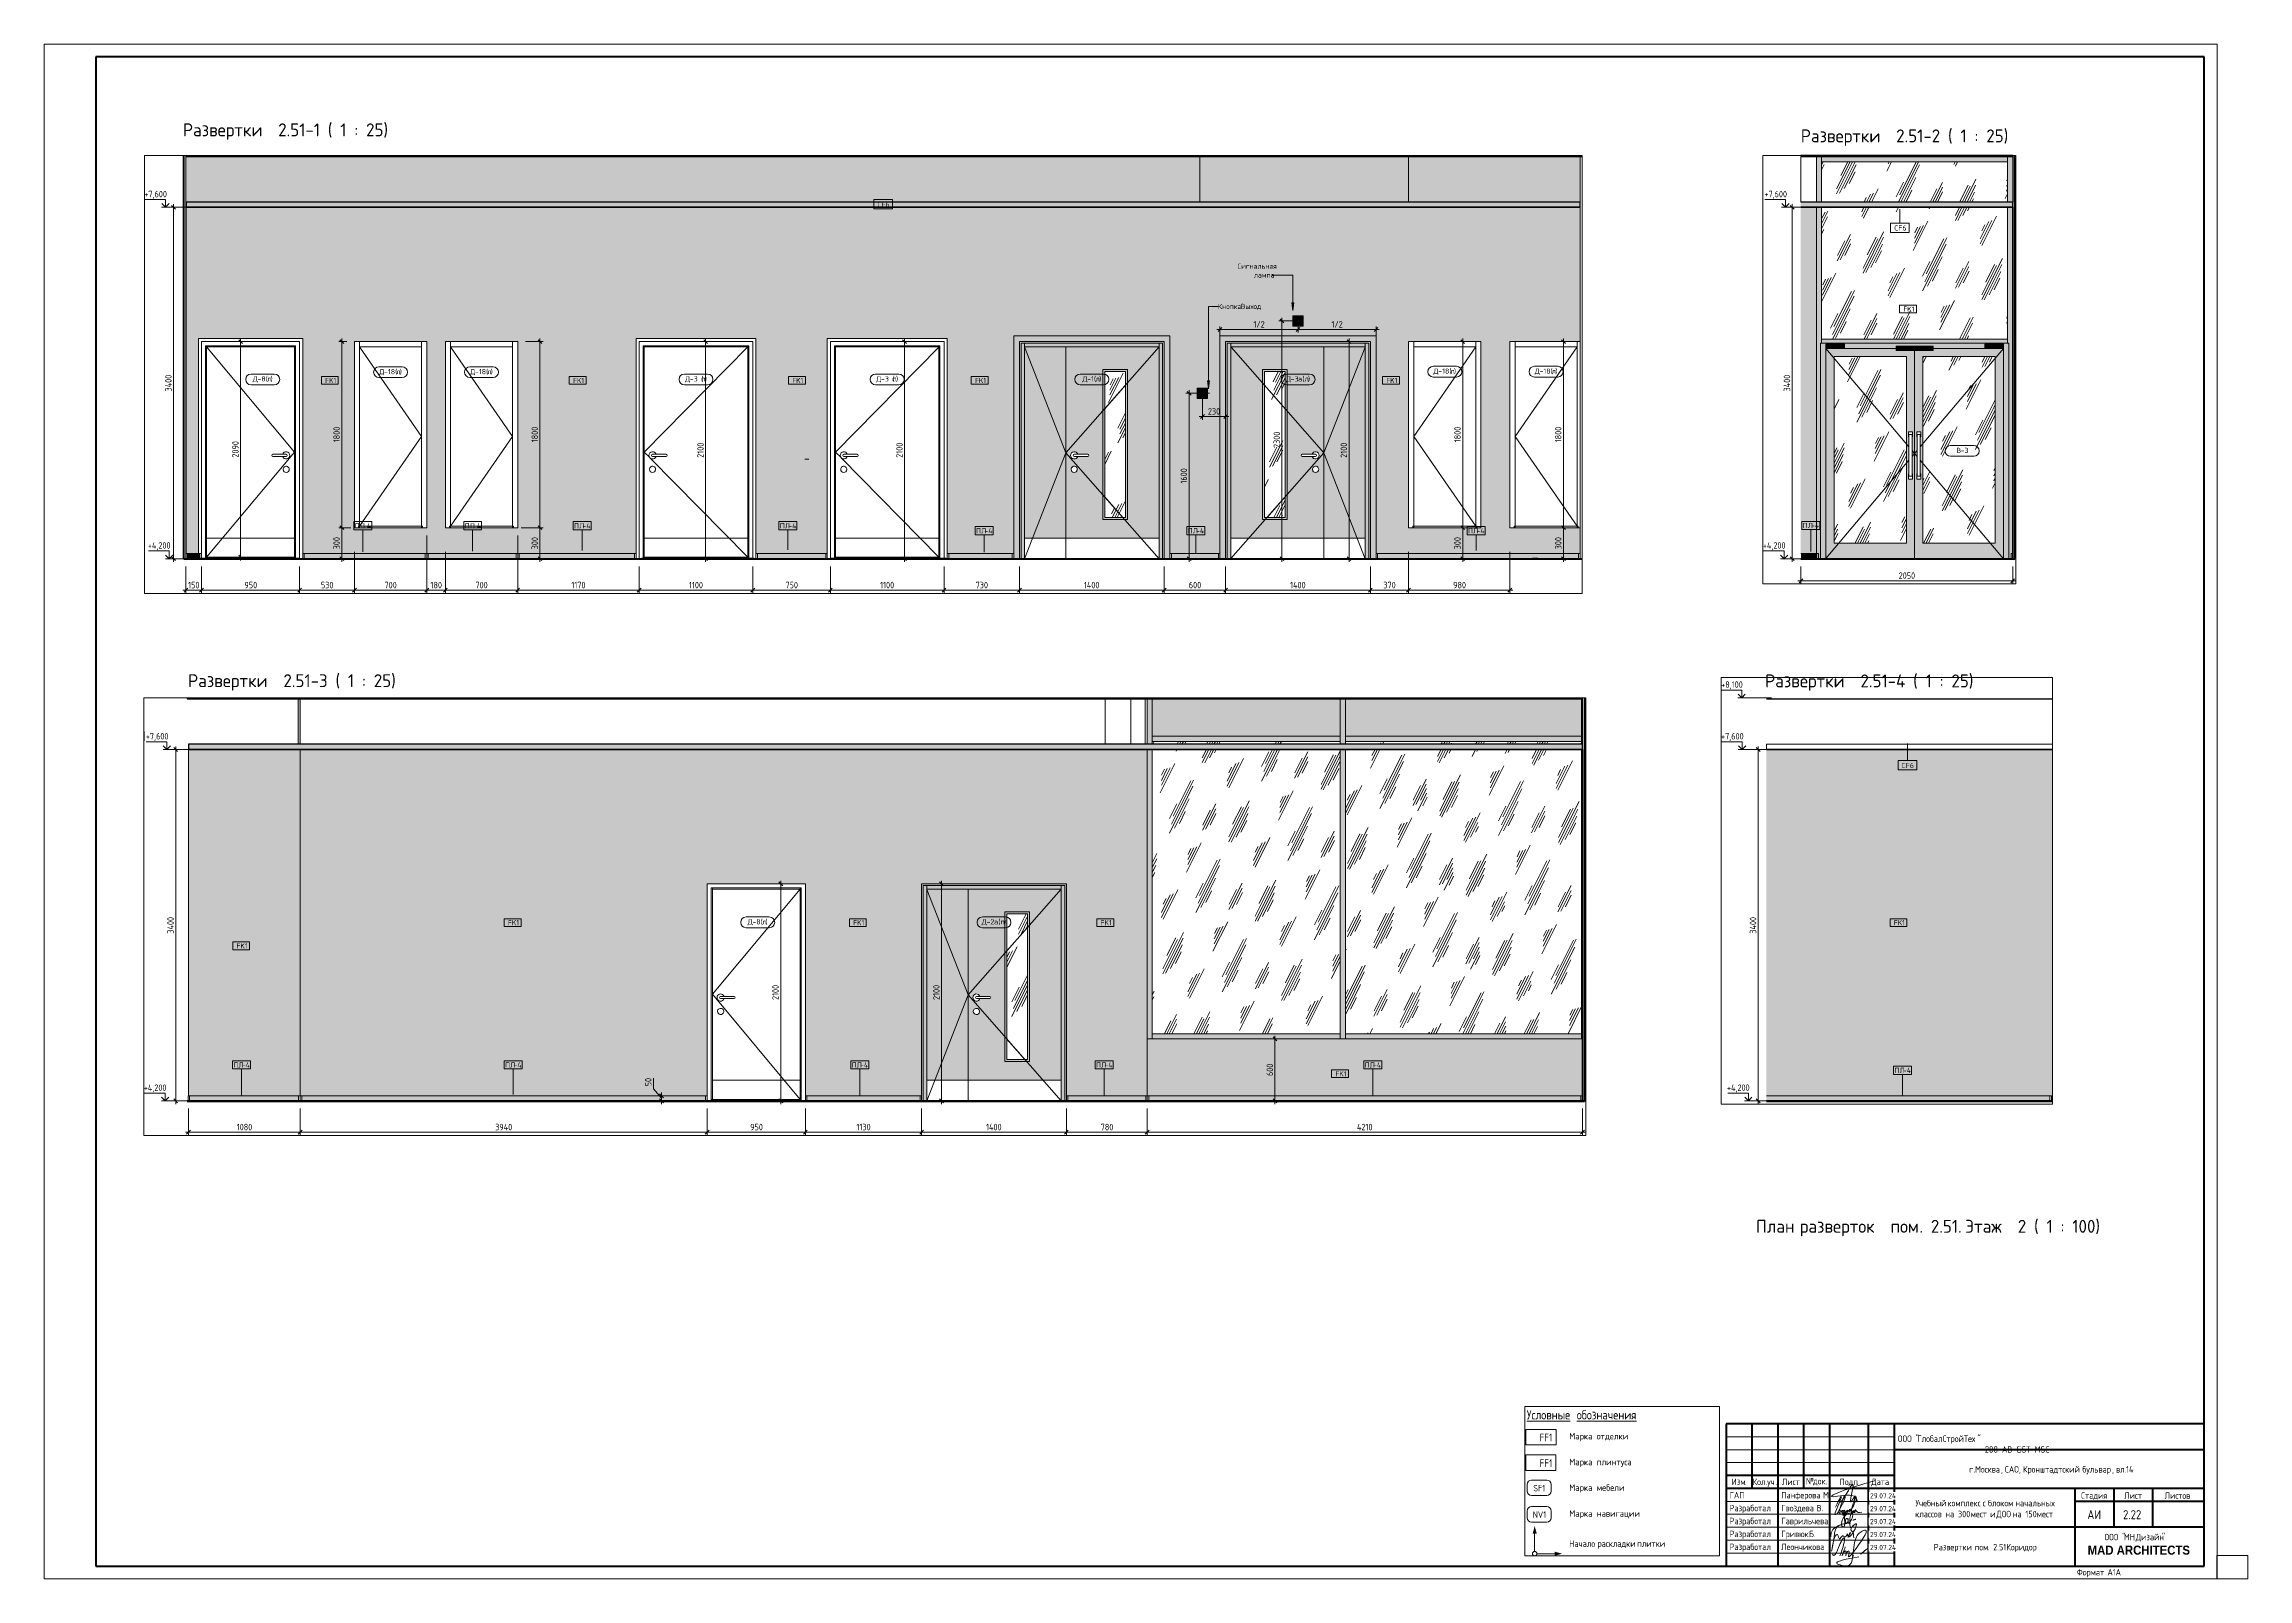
# Paper-space layout 'Layout1' of a CAD drawing. Header units: millimetres. Extents: x -841 to 12, y 0 to 594.
# The model-space entities are those that its viewports show. They can reach past a viewport. Long polylines and large blocks are cut down to what shows.
import ezdxf

# ---------------------------------------------------------------- set-up
doc = ezdxf.new("R2010")
doc.units = ezdxf.units.MM
for name, pattern in [('200_ШТРИХ__ш1_п0_6_', [40, 25, -15]), ('200_ШТРИХ_ш1п0_6_', [40, 25, -15]), ('Скрыто', [7.14375, 4.7625, -2.38125]), ('Штрих', [158.75, 79.375, -79.375])]:
    doc.linetypes.add(name, pattern=pattern)
for name, color, linetype, lineweight in [('A-ANNO-DIMS', 7, 'Continuous', 9), ('A-ANNO-DIMS-25', 7, 'Continuous', 9), ('A-ANNO-NOTE', 7, 'Continuous', 9), ('A-CLNG', 7, 'Continuous', 9), ('A-CLNG-IDEN', 7, 'Continuous', 9), ('A-DETL', 7, 'Continuous', 9), ('A-DOOR', 7, 'Continuous', 9), ('A-DOOR-2', 7, 'Штрих', 9), ('A-DOOR-3', 7, '200_ШТРИХ__ш1_п0_6_', 9), ('A-DOOR-4', 7, '200_ШТРИХ_ш1п0_6_', 9), ('A-DOOR-FRAM-1', 7, 'Continuous', 9), ('A-DOOR-IDEN', 7, 'Continuous', 9), ('A-FLOR', 7, 'Continuous', 9), ('A-GENM', 7, 'Continuous', 9), ('A-GENM-IDEN', 7, 'Continuous', 9), ('A-GLAZ-CURT', 7, 'Continuous', 9), ('A-GLAZ-CWMG', 7, 'Continuous', 9), ('A-WALL', 7, 'Continuous', 9), ('A-WALL-IDEN', 7, 'Continuous', 9), ('A-WALL-PATT', 7, 'Continuous', 9), ('G-ANNO-DIMS', 7, 'Continuous', 9), ('G-ANNO-DIMS-1', 7, 'Continuous', 20), ('G-ANNO-TEXT', 7, 'Continuous', 9), ('G-ANNO-TTLB', 7, 'Скрыто', 9), ('I-WALL', 7, 'Continuous', 9), ('Q-SPCQ', 7, 'Continuous', 9), ('Ограждение', 7, 'Continuous', 9), ('Поручни', 7, 'Continuous', 9)]:
    doc.layers.add(name, color=color, linetype=linetype, lineweight=lineweight)
for name, color, linetype, lineweight, true_color in [('A-CLNG-1', 7, 'Continuous', 9, 0x787878), ('A-CLNG-FNSH-1', 7, 'Continuous', 30, 0x3c3c3c), ('A-DETL-GENF-1', 1, 'Continuous', 9, 0xff0000), ('A-FLOR-1', 7, 'Continuous', 9, 0x787878), ('A-FLOR-FNSH-1', 7, 'Continuous', 30, 0x3c3c3c), ('A-FLOR-FNSH-2', 7, 'Continuous', 40, 0x3c3c3c), ('A-WALL-4', 7, 'Continuous', 40, 0x3c3c3c), ('A-WALL-5', 7, 'Continuous', 30, 0x3c3c3c), ('A-WALL-FNSH-3', 7, 'Continuous', 30, 0x3c3c3c), ('G-ANNO-TEXT-1', 7, 'Continuous', 9, 0x3c3c3c), ('G-ANNO-TEXT-2', 7, 'Continuous', 9, 0x008000), ('G-ANNO-TEXT-3', 1, 'Continuous', 9, 0xff0000), ('I-WALL-1', 7, 'Continuous', 9, 0x787878), ('Q-SPCQ-1', 9, 'Continuous', 9, 0x808080), ('Q-SPCQ-2', 7, 'Continuous', 9, 0x7f7f7f), ('Q-SPCQ-3', 1, 'Continuous', 9, 0xff0000)]:
    doc.layers.add(name, color=color, linetype=linetype, lineweight=lineweight, true_color=true_color)
doc.layers.add('G-ANNO-NPLT', color=7, linetype='Continuous', plot=False)
doc.styles.add('Arial_B', font='', dxfattribs={"width": 0.9, "height": 3.5})
doc.styles.add('GOST Common_1', font='GOST_Common.ttf', dxfattribs={"width": 0.9, "height": 50})
doc.styles.add('GOST Common_10', font='GOST_Common.ttf', dxfattribs={"height": 5})
doc.styles.add('GOST Common_2', font='GOST_Common.ttf', dxfattribs={"height": 50})
doc.styles.add('GOST Common_3', font='GOST_Common.ttf', dxfattribs={"height": 175})
doc.styles.add('GOST Common_4', font='GOST_Common.ttf', dxfattribs={"width": 0.9, "height": 210})
doc.styles.add('GOST Common_5', font='GOST_Common.ttf', dxfattribs={"width": 0.9, "height": 245})
doc.styles.add('GOST Common_6', font='GOST_Common.ttf', dxfattribs={"width": 0.9, "height": 175})
doc.styles.add('GOST Common_7', font='GOST_Common.ttf', dxfattribs={"width": 0.9, "height": 2.5})
doc.styles.add('GOST Common_8', font='GOST_Common.ttf', dxfattribs={"width": 0.9, "height": 3.5})
doc.styles.add('GOST Common_9', font='GOST_Common.ttf', dxfattribs={"width": 0.9, "height": 2})
doc.styles.add('ISOCPEUR_1', font='isocpeur.ttf', dxfattribs={"width": 0.9, "height": 62.5})
doc.styles.add('ISOCPEUR_2', font='isocpeur.ttf', dxfattribs={"width": 0.9, "height": 175})
doc.styles.get('Arial_B').set_extended_font_data('Arial', bold=True)
doc.dimstyles.new('ISO-2_5_0_9К_БОЛЬШОЙ_1', dxfattribs={"dimscale": 304.8, "dimtxt": 62.248823, "dimasz": 0.123031, "dimexe": 0.098425, "dimexo": 0.246063, "dimgap": 0, "dimtad": 1, "dimdec": 0, "dimrnd": 10, "dimzin": 0, "dimdsep": 46, "dimtxsty": 'ISOCPEUR_1', "dimblk1": 'OBLIQUE', "dimblk2": 'OBLIQUE', "dimsah": 1, "dimcen": 0.09, "dimdle": 0.098425, "dimazin": 0, "dimtfac": 1, "dimtdec": 4, "dimtix": 1, "dimtmove": 0, "dimatfit": 3, "dimfxl": 1, "dimtvp": 1, "dimtolj": 1, "dimtzin": 0, "dimarcsym": 2})
doc.dimstyles.new('ISO-2_5_0_9К_БОЛЬШОЙ_2', dxfattribs={"dimscale": 304.8, "dimtxt": 62.248823, "dimasz": 0.123031, "dimexe": 0.098425, "dimexo": 0.246063, "dimgap": 0, "dimtad": 1, "dimdec": 0, "dimrnd": 10, "dimzin": 0, "dimdsep": 46, "dimtxsty": 'ISOCPEUR_1', "dimblk1": 'OBLIQUE', "dimblk2": 'OBLIQUE', "dimsah": 1, "dimcen": 0.09, "dimdle": 0.098425, "dimazin": 0, "dimtfac": 1, "dimtdec": 4, "dimtix": 1, "dimtmove": 1, "dimatfit": 3, "dimfxl": 1, "dimtvp": 1, "dimtolj": 1, "dimtzin": 0, "dimarcsym": 2})
doc.dimstyles.new('ISO-2_5_0_9К_БОЛЬШОЙ_округление', dxfattribs={"dimscale": 304.8, "dimtxt": 62.248823, "dimasz": 0.123031, "dimexe": 0.098425, "dimexo": 0, "dimgap": 0, "dimtad": 1, "dimdec": 0, "dimrnd": 10, "dimzin": 0, "dimdsep": 46, "dimtxsty": 'ISOCPEUR_1', "dimblk1": 'OBLIQUE', "dimblk2": 'OBLIQUE', "dimsah": 1, "dimcen": 0.09, "dimdle": 0.098425, "dimazin": 0, "dimtfac": 1, "dimtdec": 4, "dimtix": 1, "dimtmove": 0, "dimatfit": 3, "dimfxl": 1, "dimtvp": 1, "dimtolj": 1, "dimtzin": 0, "dimarcsym": 2})
pattern_1 = [(63.435, (92195.44, 31.75), (-255.583, 766.747), [317.5, -190.5, 317.5, -190.5, -403.903]), (63.435, (92195.44, 31.75), (-255.583, 766.747), [-1016, 127, -276.9]), (63.435, (92179.56, 47.6), (-255.583, 766.747), [254, -317.5, 190.5, -190.5, -467.403]), (63.435, (92179.56, 47.6), (-255.583, 766.747), [-952.5, 222.25, -245.15]), (63.435, (92179.56, 95.25), (-255.583, 766.747), [190.5, -381, 127, -190.5, -530.903]), (63.435, (92179.56, 95.25), (-255.583, 766.747), [-889, 285.75, -245.15]), (63.435, (92227.2, 47.6), (-255.583, 766.747), [190.5, -381, 158.75, -6404.65]), (63.435, (92274.8, 95.25), (-255.583, 766.747), [95.25, -476.25, 63.5, -6499.9]), (63.435, (92195.44, 174.6), (-255.583, 766.747), [63.5, -476.25, 63.5, -254, -562.653]), (63.435, (92195.44, 174.6), (-255.583, 766.747), [-857.25, 158.75, -403.9]), (63.435, (92481.2, 127), (-255.583, 766.747), [317.5, -476.25, 381, -251.503]), (63.435, (92481.2, 79.4), (-255.583, 766.747), [444.5, -317.5, 476.25, -188.003]), (63.435, (92512.94, 95.25), (-255.583, 766.747), [508, -254, 381, -276.903]), (63.435, (92560.56, 142.9), (-255.583, 766.747), [317.5, -444.5, 254, -403.903]), (63.435, (92512.94, 238.1), (-255.583, 766.747), [158.75, -635, 190.5, -435.653]), (63.435, (92608.2, 190.5), (-255.583, 766.747), [127, -635, 127, -530.903])]
pattern_2 = [(63.435, (-12157.75, 31.75), (-255.583, 766.747), [317.5, -190.5, 317.5, -190.5, -403.903]), (63.435, (-12157.75, 31.75), (-255.583, 766.747), [-1016, 127, -276.903]), (63.435, (-12173.6, 47.6), (-255.583, 766.747), [254, -317.5, 190.5, -190.5, -467.403]), (63.435, (-12173.6, 47.6), (-255.583, 766.747), [-952.5, 222.25, -245.153]), (63.435, (-12173.6, 95.25), (-255.583, 766.747), [190.5, -381, 127, -190.5, -530.903]), (63.435, (-12173.6, 95.25), (-255.583, 766.747), [-889, 285.75, -245.153]), (63.435, (-12126, 47.6), (-255.583, 766.747), [190.5, -381, 158.75, -6404.65]), (63.435, (-12078.4, 95.25), (-255.583, 766.747), [95.25, -476.25, 63.5, -6499.9]), (63.435, (-12157.75, 174.6), (-255.583, 766.747), [63.5, -476.25, 63.5, -254, -562.653]), (63.435, (-12157.75, 174.6), (-255.583, 766.747), [-857.25, 158.75, -403.903]), (63.435, (-11872, 127), (-255.583, 766.747), [317.5, -476.25, 381, -251.503]), (63.435, (-11872, 79.4), (-255.583, 766.747), [444.5, -317.5, 476.25, -188.003]), (63.435, (-11840.25, 95.25), (-255.583, 766.747), [508, -254, 381, -276.903]), (63.435, (-11792.6, 142.9), (-255.583, 766.747), [317.5, -444.5, 254, -403.903]), (63.435, (-11840.25, 238.1), (-255.583, 766.747), [158.75, -635, 190.5, -435.653]), (63.435, (-11745, 190.5), (-255.583, 766.747), [127, -635, 127, -530.903])]
pattern_3 = [(63.435, (63.5, 31.75), (-255.5833, 766.7475), [317.5, -190.5, 317.5, -190.5, -403.903]), (63.435, (63.5, 31.75), (-255.5833, 766.7475), [-1016, 127, -276.903]), (63.435, (47.6, 47.6), (-255.5833, 766.7475), [254, -317.5, 190.5, -190.5, -467.403]), (63.435, (47.6, 47.6), (-255.5833, 766.7475), [-952.5, 222.25, -245.153]), (63.435, (47.6, 95.25), (-255.5833, 766.7475), [190.5, -381, 127, -190.5, -530.903]), (63.435, (47.6, 95.25), (-255.5833, 766.7475), [-889, 285.75, -245.153]), (63.435, (95.25, 47.6), (-255.5833, 766.7475), [190.5, -381, 158.75, -6404.653]), (63.435, (142.9, 95.25), (-255.5833, 766.7475), [95.25, -476.25, 63.5, -6499.903]), (63.435, (63.5, 174.6), (-255.5833, 766.7475), [63.5, -476.25, 63.5, -254, -562.653]), (63.435, (63.5, 174.6), (-255.5833, 766.7475), [-857.25, 158.75, -403.903]), (63.435, (349.25, 127), (-255.5833, 766.7475), [317.5, -476.25, 381, -251.503]), (63.435, (349.25, 79.4), (-255.5833, 766.7475), [444.5, -317.5, 476.25, -188.003]), (63.435, (381, 95.25), (-255.5833, 766.7475), [508, -254, 381, -276.903]), (63.435, (428.6, 142.9), (-255.5833, 766.7475), [317.5, -444.5, 254, -403.903]), (63.435, (381, 238.1), (-255.5833, 766.7475), [158.75, -635, 190.5, -435.653]), (63.435, (476.25, 190.5), (-255.5833, 766.7475), [127, -635, 127, -530.903])]

psp = doc.layouts.get("Layout1")

# ---------------------------------------------------------------- texts
at = {"layer": 'G-ANNO-TTLB', "linetype": 'Continuous', "attachment_point": 1}
for s, insert, char_height, width, style in [('Развертки', (-787.24, 563.3), 5, 41.0464, 'GOST Common_10'), (' 2.51-1 ( 1 : 25)', (-753.38, 563.3), 5, 50.1055, 'GOST Common_10'), ('Развертки', (-161.05, 560.97), 5, 41.0464, 'GOST Common_10'), (' 2.51-2 ( 1 : 25)', (-127.18, 560.97), 5, 51.308, 'GOST Common_10'), ('Развертки', (-785.24, 350.12), 5, 41.0464, 'GOST Common_10'), (' 2.51-3 ( 1 : 25)', (-751.37, 350.12), 5, 51.308, 'GOST Common_10'), ('Развертки', (-174.87, 350.04), 5, 41.0464, 'GOST Common_10'), (' 2.51-4 ( 1 : 25)', (-141, 350.04), 5, 51.8692, 'GOST Common_10'), ('План', (-178.39, 138.97), 5, 18.4388, 'GOST Common_10'), ('\\fGOST Common|b0|i0|c204|p34|; ', (-163.17, 138.97), 5, 2.0844, 'GOST Common_10'), ('разверток', (-161.45, 138.97), 5, 40.4852, 'GOST Common_10'), ('\\fGOST Common|b0|i0|c204|p34|; ', (-128.05, 138.97), 5, 2.0844, 'GOST Common_10'), ('пом', (-126.33, 138.97), 5, 13.5485, 'GOST Common_10'), ('. 2.51. ', (-115.15, 138.97), 5, 21.4852, 'GOST Common_10'), ('Этаж', (-97.43, 138.97), 5, 21.0042, 'GOST Common_10'), (' 2 ( 1 : 100)', (-80.1, 138.97), 5, 36.4768, 'GOST Common_10'), ('ООО', (-123.49, 55.52), 2.5, 6.4937, 'GOST Common_7'), (' "', (-118.13, 55.52), 2.5, 2.5975, 'GOST Common_7'), ('ГлобалСтройТех', (-115.99, 55.52), 2.5, 28.2114, 'GOST Common_7'), ('"                                                                               288-AB-GST-MSC', (-92.71, 55.52), 2.5, 105.1974, 'GOST Common_7'), ('\\fGOST Common|b0|i0|c204|p34|;\\W.9;г', (-95.86, 43.66), 2.5, 1.9481, 'GOST Common_7'), ('Москва', (-93.6, 43.66), 2.5, 12.1215, 'GOST Common_7'), ('САО', (-82.05, 43.66), 2.5, 6.5658, 'GOST Common_7'), ('Кронштадтский', (-75.08, 43.66), 2.5, 26.9848, 'GOST Common_7'), ('\\fGOST Common|b0|i0|c204|p34|;\\W.9; ', (-52.82, 43.66), 2.5, 0.938, 'GOST Common_7'), ('бульвар', (-52.05, 43.66), 2.5, 13.8532, 'GOST Common_7'), ('вл', (-39.07, 43.66), 2.5, 3.8962, 'GOST Common_7'), ('.14', (-35.85, 43.66), 2.5, 4.3291, 'GOST Common_7'), ('\\fGOST Common|b0|i0|c204|p34|;\\W.9;.', (-94.25, 43.66), 2.5, 0.7937, 'GOST Common_7'), (', ', (-83.6, 43.66), 2.5, 1.8759, 'GOST Common_7'), (', ', (-76.63, 43.66), 2.5, 1.8759, 'GOST Common_7'), (', ', (-40.62, 43.66), 2.5, 1.8759, 'GOST Common_7'), ('Учебный', (-116.67, 30.59), 2.5, 14.0696, 'GOST Common_7'), ('классов', (-116.78, 26.36), 2.5, 13.2759, 'GOST Common_7'), ('\\fGOST Common|b0|i0|c204|p34|;\\W.9; ', (-105.83, 26.36), 2.5, 0.938, 'GOST Common_7'), ('\\fGOST Common|b0|i0|c204|p34|;\\W.9; ', (-105.06, 30.59), 2.5, 0.938, 'GOST Common_7'), ('на', (-105.06, 26.36), 2.5, 4.1127, 'GOST Common_7'), ('комплекс', (-104.28, 30.59), 2.5, 15.5127, 'GOST Common_7'), (' 300 ', (-101.66, 26.36), 2.5, 7.7203, 'GOST Common_7'), ('мест', (-95.29, 26.36), 2.5, 8.2253, 'GOST Common_7'), ('\\fGOST Common|b0|i0|c204|p34|;\\W.9; ', (-91.48, 30.59), 2.5, 0.938, 'GOST Common_7'), ('\\fGOST Common|b0|i0|c204|p34|;\\W.9;с', (-90.71, 30.59), 2.5, 1.6595, 'GOST Common_7'), ('\\fGOST Common|b0|i0|c204|p34|;\\W.9; ', (-89.34, 30.59), 2.5, 0.938, 'GOST Common_7'), ('\\fGOST Common|b0|i0|c204|p34|;\\W.9; ', (-88.51, 26.36), 2.5, 0.938, 'GOST Common_7'), ('блоком', (-88.57, 30.59), 2.5, 11.9051, 'GOST Common_7'), ('\\fGOST Common|b0|i0|c204|p34|;\\W.9;и', (-87.73, 26.36), 2.5, 1.9481, 'GOST Common_7'), ('\\fGOST Common|b0|i0|c204|p34|;\\W.9; ', (-86.13, 26.36), 2.5, 0.938, 'GOST Common_7'), ('ДОО', (-85.35, 26.36), 2.5, 6.7823, 'GOST Common_7'), ('\\fGOST Common|b0|i0|c204|p34|;\\W.9; ', (-79.76, 26.36), 2.5, 0.938, 'GOST Common_7'), ('на', (-78.98, 26.36), 2.5, 4.1127, 'GOST Common_7'), ('\\fGOST Common|b0|i0|c204|p34|;\\W.9; ', (-78.74, 30.59), 2.5, 0.938, 'GOST Common_7'), ('начальных', (-77.97, 30.59), 2.5, 18.1823, 'GOST Common_7'), (' 150 ', (-75.59, 26.36), 2.5, 7.143, 'GOST Common_7'), ('мест', (-69.7, 26.36), 2.5, 8.2253, 'GOST Common_7'), ('АИ', (-50.15, 26.62), 3.5, 6.5658, 'GOST Common_8'), ('2.22', (-36.32, 26.62), 3.5, 9.3797, 'GOST Common_8'), ('Развертки', (-109.61, 13.54), 2.5, 18.3266, 'GOST Common_7'), ('\\fGOST Common|b0|i0|c204|p34|;\\W.9; ', (-94.49, 13.54), 2.5, 0.938, 'GOST Common_7'), ('пом', (-93.72, 13.54), 2.5, 6.0608, 'GOST Common_7'), ('. 2.51 ', (-88.72, 13.54), 2.5, 8.7304, 'GOST Common_7'), ('Коридор', (-81.51, 13.54), 2.5, 13.8532, 'GOST Common_7')]:
    psp.add_mtext(s, dxfattribs=dict(at, insert=insert, char_height=char_height, width=width, style=style))

msp = doc.modelspace()

# ---------------------------------------------------------------- texts
at = {"layer": 'A-CLNG-IDEN', "char_height": 50, "width": 132.278, "attachment_point": 1, "style": 'GOST Common_2'}
for insert in [(107492.5, 7652.4), (134420, 7470.4), (115828.4, 7424.7)]:
    msp.add_mtext('CF6', dxfattribs=dict(at, insert=insert))
at = {"layer": 'A-DOOR-IDEN', "char_height": 50, "attachment_point": 1, "style": 'GOST Common_2'}
for s, insert, width in [('-18(', (102720.4, 6034.8), 142.3), ('\\fGOST Common|b0|i0|c204|p34|;)', (102872.5, 6034.8), 24.051), ('-18(', (103600.4, 6034.8), 142.3), ('\\fGOST Common|b0|i0|c204|p34|;)', (103752.5, 6034.8), 24.051), ('\\fGOST Common|b0|i0|c204|p34|;Д', (112874.1, 6039.8), 56.118), ('-18(', (112920.4, 6039.8), 142.3), ('\\fGOST Common|b0|i0|c204|p34|;)', (113072.5, 6039.8), 24.051), ('\\fGOST Common|b0|i0|c204|p34|;Д', (113854.1, 6039.8), 56.118), ('-18(', (113900.4, 6039.8), 142.3), ('\\fGOST Common|b0|i0|c204|p34|;)', (114052.5, 6039.8), 24.051), ('\\fGOST Common|b0|i0|c204|p34|;Д', (102674.1, 6034.8), 56.118), ('\\fGOST Common|b0|i0|c204|p34|;Д', (103554.1, 6034.8), 56.118), ('\\fGOST Common|b0|i0|c204|p34|;л', (102837.8, 6034.8), 42.089), ('\\fGOST Common|b0|i0|c204|p34|;л', (103717.8, 6034.8), 42.089), ('\\fGOST Common|b0|i0|c204|p34|;л', (113037.8, 6039.8), 42.089), ('\\fGOST Common|b0|i0|c204|p34|;л', (114017.8, 6039.8), 42.089), ('\\fGOST Common|b0|i0|c204|p34|;Д', (101449.1, 5964.8), 56.118), ('-8(', (101495.4, 5964.8), 112.236), ('\\fGOST Common|b0|i0|c204|p34|;)', (101622.7, 5964.8), 24.051), ('\\fGOST Common|b0|i0|c204|p34|;Д', (105632.4, 5964.8), 56.118), ('-3 (', (105678.7, 5964.8), 132.278), ('\\fGOST Common|b0|i0|c204|p34|;)', (105824.2, 5964.8), 24.051), ('\\fGOST Common|b0|i0|c204|p34|;Д', (107482.4, 5964.8), 56.118), ('-3 (', (107528.7, 5964.8), 132.278), ('\\fGOST Common|b0|i0|c204|p34|;)', (107674.2, 5964.8), 24.051), ('\\fGOST Common|b0|i0|c204|p34|;Д', (109477.4, 5964.8), 56.118), ('-1(', (109523.7, 5964.8), 98.207), ('\\fGOST Common|b0|i0|c204|p34|;)', (109639.4, 5964.8), 24.051), ('\\fGOST Common|b0|i0|c204|p34|;Д', (111446.7, 5964.8), 56.118), ('-3', (111493, 5964.8), 86.181), ('\\fGOST Common|b0|i0|c204|p34|;(', (111605.5, 5964.8), 24.051), ('\\fGOST Common|b0|i0|c204|p34|;)', (111660.1, 5964.8), 24.051), ('-8(', (124289.4, 5957.9), 112.236), ('\\fGOST Common|b0|i0|c204|p34|;)', (124416.7, 5957.9), 24.051), ('\\fGOST Common|b0|i0|c204|p34|;(', (126668.5, 5957.9), 24.051), ('\\fGOST Common|b0|i0|c204|p34|;)', (126724.7, 5957.9), 24.051), ('\\fGOST Common|b0|i0|c204|p34|;л', (101588, 5964.8), 42.089), ('\\fGOST Common|b0|i0|c204|p34|;п', (105787.8, 5964.8), 44.093), ('\\fGOST Common|b0|i0|c204|p34|;п', (107637.8, 5964.8), 44.093), ('\\fGOST Common|b0|i0|c204|p34|;л', (109604.7, 5964.8), 42.089), ('\\fGOST Common|b0|i0|c204|p34|;а', (111564.1, 5964.8), 50.105), ('\\fGOST Common|b0|i0|c204|p34|;л', (111625.3, 5964.8), 42.089), ('\\fGOST Common|b0|i0|c204|p34|;Д', (124243.1, 5957.9), 56.118), ('\\fGOST Common|b0|i0|c204|p34|;Д', (126508.1, 5957.9), 56.118), ('-2', (126554.4, 5957.9), 88.186), ('\\fGOST Common|b0|i0|c204|p34|;л', (124382, 5957.9), 42.089), ('\\fGOST Common|b0|i0|c204|p34|;а', (126627.2, 5957.9), 50.105), ('\\fGOST Common|b0|i0|c204|p34|;п', (126688.3, 5957.9), 44.093), ('\\fGOST Common|b0|i0|c204|p34|;В', (116429.9, 5272.8), 50.105), ('-3', (116471.2, 5272.8), 86.181)]:
    msp.add_mtext(s, dxfattribs=dict(at, insert=insert, width=width))
at = {"layer": 'A-GENM-IDEN', "char_height": 50, "attachment_point": 1, "style": 'GOST Common_2'}
for s, insert, width in [('ПЛ', (119267.6, 4572.8), 98.207), ('-4', (119348.6, 4572.8), 94.198), ('ПЛ', (121896.1, 4572.8), 98.207), ('-4', (121977.2, 4572.8), 94.198), ('ПЛ', (125249.1, 4572.8), 98.207), ('-4', (125330.2, 4572.8), 94.198), ('ПЛ', (127613.3, 4572.8), 98.207), ('-4', (127694.3, 4572.8), 94.198), ('ПЛ', (130213, 4572.8), 98.207), ('-4', (130294, 4572.8), 94.198), ('ПЛ', (102435.8, 4543.4), 98.207), ('-4', (102516.8, 4543.4), 94.198), ('ПЛ', (103499.5, 4543.4), 98.207), ('-4', (103580.5, 4543.4), 94.198), ('ПЛ', (104558.4, 4543.4), 98.207), ('-4', (104639.4, 4543.4), 94.198), ('ПЛ', (106549.5, 4543.4), 98.207), ('-4', (106630.5, 4543.4), 94.198), ('ПЛ', (114943.7, 4546.5), 98.207), ('-4', (115024.7, 4546.5), 94.198), ('ПЛ', (134351.3, 4520.3), 98.207), ('-4', (134432.3, 4520.3), 94.198), ('ПЛ', (108448.1, 4495.6), 98.207), ('-4', (108529.1, 4495.6), 94.198), ('ПЛ', (110495.9, 4495.6), 98.207), ('-4', (110576.9, 4495.6), 94.198), ('ПЛ', (113208.7, 4495.6), 98.207), ('-4', (113289.7, 4495.6), 94.198)]:
    msp.add_mtext(s, dxfattribs=dict(at, insert=insert, width=width))
at = {"layer": 'A-WALL-IDEN', "char_height": 50, "width": 111.835, "attachment_point": 1, "style": 'GOST Common_1'}
for insert in [(115918.1, 6640.2), (102151.1, 5949.5), (104549.8, 5949.5), (106670.4, 5949.5), (108439.1, 5949.5), (112417.9, 5949.5), (121924.7, 5949.5), (125265.2, 5949.5), (127658.9, 5949.5), (134345.5, 5949.5), (119297.7, 5724.5), (129930.9, 4486.8)]:
    msp.add_mtext('FK1', dxfattribs=dict(at, insert=insert))
at = {"layer": 'G-ANNO-DIMS', "char_height": 62.5, "attachment_point": 1, "line_spacing_factor": 1.149209, "style": 'ISOCPEUR_1', "bg_fill": 3, "box_fill_scale": 1.25, "bg_fill_color": 256, "bg_fill_true_color": 13158600, "bg_fill_transparency": 0}
for s, insert, width in [('+8,100', (132674.5, 8259.2), 242.008), ('+7,600', (100401.3, 7759.2), 254.705), ('+7,600', (114573.6, 7759.2), 254.705), ('+7,600', (118420.5, 7759.2), 254.705), ('+7,600', (132673.2, 7759.2), 254.705), ('+4,200', (100435.4, 4359.2), 261.428), ('+4,200', (118401, 4359.2), 261.428), ('+4,200', (132730.7, 4359.2), 261.428)]:
    msp.add_mtext(s, dxfattribs=dict(at, insert=insert, width=width))
at = {"layer": 'G-ANNO-TEXT', "attachment_point": 1}
for s, insert, char_height, width, style in [('\\LУсловные', (136464.3, 1955.6), 245, 1550.544, 'GOST Common_5'), ('\\Lобозначения', (137818.6, 1955.6), 245, 2111.164, 'GOST Common_5'), ('\\L\\fGOST Common|b0|i0|c204|p34|;\\W.9;\\L ', (137743.6, 1955.6), 245, 90.911, 'GOST Common_5'), ('Начало', (137613, -1567.6), 175, 863.658, 'GOST Common_6'), ('\\fGOST Common|b0|i0|c204|p34|;\\W.9; ', (138325.6, -1567.6), 175, 65.658, 'GOST Common_6'), ('\\fGOST Common|b0|i0|c204|p34|;\\W.9; ', (139400.7, -1567.6), 175, 65.658, 'GOST Common_6'), ('раскладки', (138379.8, -1567.6), 175, 1237.405, 'GOST Common_6'), ('плитки', (139454.9, -1567.6), 175, 853.557, 'GOST Common_6')]:
    msp.add_mtext(s, dxfattribs=dict(at, insert=insert, char_height=char_height, width=width, style=style))
at = {"layer": 'G-ANNO-TEXT-1', "attachment_point": 1}
for s, insert, char_height, width, style in [('Сигнальная', (110978.7, 7055.2), 50, 404.051, 'GOST Common_1'), ('лампа', (111136.5, 6969.2), 50, 212.848, 'GOST Common_1'), ('Кнопка', (110789.3, 6665.9), 50, 248.924, 'GOST Common_1'), ('\\fGOST Common|b0|i0|c204|p34|;\\W.9; ', (110994.7, 6665.9), 50, 19.842, 'GOST Common_1'), ('Выход', (111011, 6665.9), 50, 209.24, 'GOST Common_1'), ('Марка', (137613, 1343.2), 175, 830.548, 'GOST Common_3'), ('\\fGOST Common|b0|i0|c204|p34|; ', (138298.3, 1343.2), 175, 72.954, 'GOST Common_3'), ('   FF1   ', (136464.3, 1327.3), 210, 929.316, 'GOST Common_4'), ('отделки', (138358.5, 1343.2), 175, 1099.915, 'GOST Common_3'), ('Марка', (137613, 643.2), 175, 830.548, 'GOST Common_3'), ('\\fGOST Common|b0|i0|c204|p34|; ', (138298.3, 643.2), 175, 72.954, 'GOST Common_3'), ('плинтуса', (138358.5, 643.2), 175, 1245.822, 'GOST Common_3'), ('Марка', (137613, -50.9), 175, 830.548, 'GOST Common_3'), ('\\fGOST Common|b0|i0|c204|p34|; ', (138298.3, -50.9), 175, 72.954, 'GOST Common_3'), ('мебели', (138358.5, -50.9), 175, 925.949, 'GOST Common_3'), ('Марка', (137613, -750.9), 175, 830.548, 'GOST Common_3'), ('\\fGOST Common|b0|i0|c204|p34|; ', (138298.3, -750.9), 175, 72.954, 'GOST Common_3'), ('навигации', (138358.5, -750.9), 175, 1414.177, 'GOST Common_3')]:
    msp.add_mtext(s, dxfattribs=dict(at, insert=insert, char_height=char_height, width=width, style=style))
at = {"layer": 'G-ANNO-TEXT-2', "char_height": 175, "attachment_point": 1, "style": 'ISOCPEUR_2'}
for s, insert, width in [('SF1', (136641.7, -63.7), 383.848), ('NV1', (136627.8, -782), 419.202)]:
    msp.add_mtext(s, dxfattribs=dict(at, insert=insert, width=width))
at = {"layer": 'G-ANNO-TEXT-3', "insert": (136464.3, 627.3), "char_height": 210, "width": 929.316, "attachment_point": 1, "style": 'GOST Common_4'}
msp.add_mtext('   FF1   ', dxfattribs=at)

# ---------------------------------------------------------------- blocks, each defined once
blk = doc.blocks.new('Штамп_РД_основной - А1А-27074248-Развертки пом_ 2_51 Коридор')
at = {"layer": 'A-ANNO-NOTE'}
for points, knots in [([(-338.04, -117.09), (-338.7, -122.45), (-329.95, -103.67), (-335.82, -123.67), (-330.91, -113.57), (-333.31, -120.58), (-331.35, -115.2), (-331.8, -118.76), (-331.18, -118.6), (-331.48, -117.47), (-332.41, -115.06), (-346.74, -118.37), (-335.97, -113.63), (-324.18, -110.47)], [0, 0, 0, 0, 0.0513615, 0.1091052, 0.1522958, 0.178941, 0.1972205, 0.2080985, 0.2140042, 0.2188047, 0.2389907, 0.2707687, 0.3130687, 0.3130687, 0.3130687, 0.3130687]), ([(-339.6, -120.68), (-338.03, -117.16), (-337.34, -116.47), (-337.34, -117.01), (-338.8, -120.61), (-340.42, -123.93), (-338.88, -123.37), (-338.39, -122.01), (-335.91, -117.73), (-335.91, -116.39), (-336.4, -116.39), (-336.93, -117.86), (-338.31, -122.65)], [0, 0, 0, 0, 0.0080365, 0.0160998, 0.028237, 0.0420073, 0.0521324, 0.0641411, 0.0757014, 0.0858292, 0.0908816, 0.1013994, 0.1013994, 0.1013994, 0.1013994]), ([(-334.92, -121.85), (-335.39, -122.12), (-335.39, -122.36), (-335.08, -122.36), (-334.79, -121.86), (-335.46, -123.69), (-336.26, -124.25), (-335.67, -123.24), (-334.43, -122), (-333.69, -121.48), (-334.3, -121.48), (-334.58, -122.51), (-333.95, -122.51), (-332.11, -119.19), (-332.11, -118.03), (-332.59, -118.5), (-333.54, -122.06), (-333.54, -122.65)], [0, 0, 0, 0, 0.00162511, 0.00331349, 0.00754981, 0.01278161, 0.01888966, 0.02470924, 0.03042302, 0.03530305, 0.0391434, 0.04257709, 0.05077407, 0.05912564, 0.06755136, 0.07580968, 0.08321457, 0.08321457, 0.08321457, 0.08321457]), ([(-341.44, -132.23), (-341.94, -127.35), (-328.89, -126.72), (-340.13, -127.01), (-339.88, -131.73), (-341.68, -139.94), (-340.55, -134.68), (-340.23, -132.52), (-338.7, -130.28), (-338.3, -134.28), (-337.45, -132.06), (-336.73, -131.65)], [0, 0, 0, 0, 0.019426, 0.0387349, 0.0549438, 0.0672527, 0.0778646, 0.084698, 0.0906304, 0.096697, 0.1015072, 0.1015072, 0.1015072, 0.1015072]), ([(-338.31, -122.65), (-338.31, -123.16), (-337.4, -123.16), (-337.4, -122.18), (-337.76, -122.18), (-337.86, -122.27), (-337.86, -122.45), (-336.95, -122.11), (-337.26, -122.65)], [0, 0, 0, 0, 0.00358547, 0.00695057, 0.00915819, 0.01015554, 0.01205798, 0.01469377, 0.01469377, 0.01469377, 0.01469377]), ([(-336.52, -122.82), (-335.98, -125.91), (-335.98, -128.51), (-337.09, -128.51), (-337.63, -126.53), (-335.78, -123.34), (-334.29, -122.94), (-332.03, -122.74)], [0, 0, 0, 0, 0.01155157, 0.02127823, 0.03282555, 0.04509601, 0.05773263, 0.05773263, 0.05773263, 0.05773263]), ([(-337.04, -123.15), (-336.33, -122.45), (-336.88, -121.9), (-337.19, -122.22), (-336.57, -122.38), (-335.98, -121.8), (-335.98, -122.14), (-336.29, -122.45), (-335.64, -122.45), (-335.9, -123.17), (-336.96, -124.23), (-336.96, -123.36), (-335.57, -122.19), (-335.11, -122.65)], [0, 0, 0, 0, 0.00332582, 0.00612366, 0.00901076, 0.01174206, 0.01415884, 0.01630272, 0.0190767, 0.02344016, 0.02813242, 0.03439448, 0.03937975, 0.03937975, 0.03937975, 0.03937975]), ([(-336.73, -131.65), (-336.69, -132.19), (-335.41, -132.52), (-334.96, -129.96), (-334.72, -133.44), (-334.65, -131.27), (-333.5, -130.12), (-334.9, -132.4), (-333.52, -132.31), (-329.94, -124.81), (-334.86, -129.74), (-332.72, -130.12), (-332.69, -131.28), (-332.61, -132.58)], [0, 0, 0, 0, 0.0046234, 0.0123007, 0.0208561, 0.0283952, 0.03509, 0.0409642, 0.0537756, 0.0710384, 0.0891313, 0.0998193, 0.1046376, 0.1046376, 0.1046376, 0.1046376]), ([(-334.89, -125.37), (-335.11, -125.15), (-335.5, -125.15), (-335.69, -125.34), (-335.81, -126.03), (-335.81, -126.9), (-335.29, -127.04), (-334.88, -126.64), (-334.73, -125.4), (-334.73, -125.1), (-334.73, -125.1), (-334.73, -125.11), (-334.83, -126.08), (-334.77, -126.92), (-334.56, -126.92), (-333.91, -126.43), (-332.93, -124.42), (-332.93, -123.27), (-333.1, -122.97), (-333.59, -122.97), (-334.05, -124.31), (-334.22, -127.46), (-333.93, -128.25), (-333.8, -128.74)], [0, 0, 0, 0, 0.0016332, 0.00392105, 0.00702344, 0.01058969, 0.01394693, 0.01793334, 0.0215051, 0.02411625, 0.02465035, 0.02632052, 0.02939378, 0.03280325, 0.03593957, 0.04142394, 0.04849321, 0.05477683, 0.05812393, 0.06191415, 0.07043912, 0.0795646, 0.08714635, 0.08714635, 0.08714635, 0.08714635]), ([(-333.54, -122.65), (-333.3, -122.89), (-332.62, -122.21), (-333.2, -122.21), (-332.6, -122.21), (-332.14, -121.75), (-332.66, -122.65)], [0, 0, 0, 0, 0.00269646, 0.00576297, 0.00838865, 0.01167349, 0.01167349, 0.01167349, 0.01167349]), ([(-331.86, -121.61), (-331.93, -121.96), (-331.61, -121.96), (-331.61, -122.32), (-330.85, -123.08), (-329.44, -122.71)], [0, 0, 0, 0, 0.001554219, 0.00418307, 0.008514983, 0.008514983, 0.008514983, 0.008514983]), ([(-340.81, -138.96), (-340.12, -140.15), (-338.38, -136.42), (-337.65, -133.87), (-335.19, -130.73), (-337.14, -137.8), (-337.95, -139.54)], [0, 0, 0, 0, 0.00891354, 0.0206837, 0.03596829, 0.05045262, 0.05045262, 0.05045262, 0.05045262]), ([(-334.59, -139.54), (-335.36, -141.78), (-325.61, -128.89), (-328.98, -129.54), (-332.56, -132.13), (-332.82, -142.77), (-335.05, -143.85), (-340.39, -142.51), (-338.8, -141.36), (-330.59, -139.93)], [0, 0, 0, 0, 0.0206368, 0.0432038, 0.0605873, 0.0770759, 0.0945827, 0.1039292, 0.1187761, 0.1187761, 0.1187761, 0.1187761])]:
    blk.add_open_spline(points, degree=3, knots=knots, dxfattribs=at)
for points, degree in [([(-333.54, -122.65), (-333.03, -122.65)], 1), ([(-333.25, -127.9), (-332.55, -127.9)], 1), ([(-332.92, -125.74), (-332.05, -125.55), (-331.8, -125.33)], 2), ([(-332.8, -122.83), (-332.58, -123.05), (-331.86, -122.34), (-331.86, -121.61)], 3), ([(-335.86, -136.11), (-337.11, -139.54)], 1), ([(-329.93, -138.92), (-327, -136.46)], 1), ([(-336.69, -138.38), (-335.63, -137.2), (-335.23, -137.31), (-335.71, -139.54)], 3), ([(-335.71, -139.54), (-335.36, -137.28), (-333.78, -136.92), (-334.59, -139.54)], 3), ([(-333.25, -139.54), (-332.55, -139.54)], 1)]:
    blk.add_open_spline(points, degree=degree, dxfattribs=at)
at = {"layer": 'G-ANNO-TTLB', "linetype": 'Continuous'}
for p, q in [((-1033, 445.5), (-1033, -148.5)), ((-1033, 445.5), (-192, 445.5)), ((-192, 445.5), (-192, -148.5)), ((-317, -93.5), (-382, -93.5)), ((-317, -98.5), (-382, -98.5)), ((-317, -103.5), (-382, -103.5)), ((-317, -118.5), (-382, -118.5)), ((-317, -123.5), (-382, -123.5)), ((-317, -128.5), (-382, -128.5)), ((-317, -133.5), (-382, -133.5)), ((-317, -138.5), (-382, -138.5)), ((-192, -148.5), (-1033, -148.5))]:
    blk.add_line(p, q, dxfattribs=at)
at = {"layer": 'G-ANNO-TTLB', "linetype": 'Continuous', "lineweight": 40}
for p, q in [((-1013, 440.5), (-1013, -143.5)), ((-197, 440.5), (-1013, 440.5)), ((-197, -143.5), (-197, 440.5)), ((-382, -88.5), (-382, -143.5)), ((-197, -88.5), (-382, -88.5)), ((-372, -88.5), (-372, -113.5)), ((-362, -88.5), (-362, -143.5)), ((-352, -88.5), (-352, -113.5)), ((-342, -88.5), (-342, -143.5)), ((-327, -88.5), (-327, -143.5)), ((-317, -88.5), (-317, -143.5)), ((-197, -98.5), (-317, -98.5)), ((-317, -108.5), (-382, -108.5)), ((-197, -113.5), (-382, -113.5)), ((-247, -113.5), (-247, -143.5)), ((-197, -118.5), (-247, -118.5)), ((-232, -113.5), (-232, -128.5)), ((-217, -113.5), (-217, -128.5)), ((-197, -128.5), (-317, -128.5)), ((-1013, -143.5), (-197, -143.5))]:
    blk.add_line(p, q, dxfattribs=at)
at = {"layer": 'G-ANNO-TTLB', "linetype": 'Continuous', "attachment_point": 1}
for s, insert, char_height, width, style in [('Изм', (-379.88, -109.67), 2.5, 6.1329, 'GOST Common_7'), ('Кол', (-371.75, -109.67), 2.5, 6.0608, 'GOST Common_7'), ('уч', (-366.1, -109.67), 2.5, 3.8962, 'GOST Common_7'), ('Лист', (-360.41, -109.67), 2.5, 8.2975, 'GOST Common_7'), ('\\fGOST Common|b0|i0|c204|p34|;\\W.9;№', (-351.11, -109.4), 2.5, 3.319, 'GOST Common_7'), ('док', (-348.38, -109.4), 2.5, 5.8443, 'GOST Common_7'), ('Подп', (-338.08, -109.67), 2.5, 8.0089, 'GOST Common_7'), ('Дата', (-325.82, -109.67), 2.5, 9.2354, 'GOST Common_7'), ('ГАП', (-380.68, -114.84), 2.5, 6.5658, 'GOST Common_7'), ('\\fGOST Common|b0|i0|c204|p34|;\\W.9;.', (-374.82, -109.67), 2.5, 0.7937, 'GOST Common_7'), ('\\fGOST Common|b0|i0|c204|p34|;\\W.9;.', (-366.75, -109.67), 2.5, 0.7937, 'GOST Common_7'), ('\\fGOST Common|b0|i0|c204|p34|;\\W.9;.', (-362.88, -109.67), 2.5, 0.7937, 'GOST Common_7'), ('Панферова', (-360.68, -114.84), 2.5, 18.6873, 'GOST Common_7'), ('\\fGOST Common|b0|i0|c204|p34|;\\W.9; ', (-345.26, -114.84), 2.5, 0.938, 'GOST Common_7'), ('\\fGOST Common|b0|i0|c204|p34|;\\W.9;М', (-344.49, -114.84), 2.5, 2.4532, 'GOST Common_7'), ('\\fGOST Common|b0|i0|c204|p34|;\\W.9;.', (-343.55, -109.4), 2.5, 0.7937, 'GOST Common_7'), ('\\fGOST Common|b0|i0|c204|p34|;\\W.9;.', (-331.47, -109.67), 2.5, 0.7937, 'GOST Common_7'), ('Стадия', (-244.61, -114.99), 2.5, 12.4101, 'GOST Common_7'), ('Лист', (-227.92, -114.99), 2.5, 8.2975, 'GOST Common_7'), ('Листов', (-212.28, -114.99), 2.5, 12.1937, 'GOST Common_7'), ('Разработал', (-380.68, -119.84), 2.5, 20.7076, 'GOST Common_7'), ('Разработал', (-380.68, -124.84), 2.5, 20.7076, 'GOST Common_7'), ('Гвоздева', (-360.68, -119.84), 2.5, 15.657, 'GOST Common_7'), ('Гаврильчева', (-360.68, -124.84), 2.5, 21.862, 'GOST Common_7'), ('\\fGOST Common|b0|i0|c204|p34|;\\W.9; ', (-347.76, -119.84), 2.5, 0.938, 'GOST Common_7'), ('\\fGOST Common|b0|i0|c204|p34|;\\W.9;В', (-346.99, -119.84), 2.5, 2.2367, 'GOST Common_7'), ('\\fGOST Common|b0|i0|c204|p34|;\\W.9;.', (-345.14, -119.84), 2.5, 0.7937, 'GOST Common_7'), ('\\fGOST Common|b0|i0|c204|p34|;\\W.9; ', (-342.64, -124.84), 2.5, 0.7215, 'GOST Common_7'), ('Разработал', (-380.68, -129.84), 2.5, 20.7076, 'GOST Common_7'), ('Разработал', (-380.68, -134.84), 2.5, 20.7076, 'GOST Common_7'), ('Леончикова', (-360.68, -134.84), 2.5, 19.9861, 'GOST Common_7'), ('Гривюк', (-360.68, -129.84), 2.5, 12.1215, 'GOST Common_7'), ('\\fGOST Common|b0|i0|c204|p34|;\\W.9; ', (-350.68, -129.84), 2.5, 0.938, 'GOST Common_7'), ('\\fGOST Common|b0|i0|c204|p34|;\\W.9;Б', (-349.9, -129.84), 2.5, 2.1646, 'GOST Common_7'), ('\\fGOST Common|b0|i0|c204|p34|;\\W.9;.', (-348.12, -129.84), 2.5, 0.7937, 'GOST Common_7'), ('MAD ARCHITECTS', (-242.07, -135.61), 3.5, 48.5582, 'Arial_B'), ('ООО', (-235.54, -131.05), 2.5, 6.4937, 'GOST Common_7'), (' "', (-230.18, -131.05), 2.5, 2.5975, 'GOST Common_7'), ('МН', (-228.04, -131.05), 2.5, 4.6177, 'GOST Common_7'), ('\\fGOST Common|b0|i0|c204|p34|;\\W.9; ', (-224.23, -131.05), 2.5, 0.938, 'GOST Common_7'), ('Дизайн', (-223.46, -131.05), 2.5, 12.2658, 'GOST Common_7'), ('\\fGOST Common|b0|i0|c204|p34|;\\W.9;"', (-213.33, -131.05), 2.5, 1.6595, 'GOST Common_7'), ('Формат', (-246.24, -144.67), 2.5, 13.4202, 'GOST Common_7'), ('\\fGOST Common|b0|i0|c204|p34|;\\W.9; ', (-235.17, -144.67), 2.5, 0.938, 'GOST Common_7'), ('\\fGOST Common|b0|i0|c204|p34|;\\W.9;А', (-234.4, -144.67), 2.5, 2.4532, 'GOST Common_7'), ('\\fGOST Common|b0|i0|c204|p34|;\\W.9;1', (-232.37, -144.67), 2.5, 1.3709, 'GOST Common_7'), ('\\fGOST Common|b0|i0|c204|p34|;\\W.9;А', (-231.24, -144.67), 2.5, 2.4532, 'GOST Common_7')]:
    blk.add_mtext(s, dxfattribs=dict(at, insert=insert, char_height=char_height, width=width, style=style))
blk = doc.blocks.new('Штамп_Без подписи_спец_ - Без подписи-27038161-Развертки пом_ 2_51 Коридор')
at = {"layer": 'A-ANNO-NOTE'}
for p, q in [((0, 5), (35, 5)), ((0, 0), (0, 5)), ((35, 0), (0, 0)), ((20, 5), (20, 0)), ((35, 5), (35, 0))]:
    blk.add_line(p, q, dxfattribs=at)
blk = doc.blocks.new('110_Дверь_СКБ_1Ст_Внутренняя1 - Д-8 950x2100h_охрана-31784688-Развертки 2_51-1')
at = {"layer": 'A-DOOR'}
for p, q in [((86040, 6250), (85190, 6250)), ((85190, 4400), (85190, 6250)), ((86040, 6250), (86040, 4400)), ((85830, 5210), (85960, 5210)), ((85960, 5210), (85926.5, 5210)), ((85960, 5190), (85830, 5190)), ((85926.5, 5190), (85960, 5190)), ((86040, 4400), (85190, 4400)), ((85190, 4400), (85190, 4214)), ((86040, 4214), (86040, 4400)), ((85190, 4214), (86040, 4214))]:
    blk.add_line(p, q, dxfattribs=at)
for centre, radius, start, end in [((85960, 5200), 35, 0, 163.3985), ((85830, 5200), 10, 90, 270), ((85960, 5200), 10, 270, 90), ((85960, 5200), 10, 270, 90), ((85960, 5200), 35, 196.6015, 0), ((85960, 5065), 30, 0, 188.1699), ((85960, 5065), 30, 188.1699, 0)]:
    blk.add_arc(centre, radius, start, end, dxfattribs=at)
at = {"layer": 'A-DOOR-2'}
for p, q in [((86090, 6300), (85140, 6300)), ((85140, 4202), (85140, 6300)), ((86090, 6300), (85140, 6300)), ((85140, 4202), (85140, 6300)), ((86090, 4202), (86090, 6300)), ((86090, 4202), (86090, 6300))]:
    blk.add_line(p, q, dxfattribs=at)
at = {"layer": 'A-DOOR-3'}
for p, q in [((85188.6, 6250), (86040, 5232)), ((86040, 5232), (85190, 4214))]:
    blk.add_line(p, q, dxfattribs=at)
at = {"layer": 'A-DOOR-FRAM-1'}
for p, q in [((86120, 6330), (85110, 6330)), ((85110, 6330), (85110, 4250)), ((86120, 4202), (86120, 6330)), ((85180, 4206.3), (85180, 6260)), ((85180, 6260), (86050, 6260)), ((85190, 6250), (85190, 6260)), ((85190, 6260), (85190, 4400)), ((86040, 6260), (86040, 6250)), ((86040, 6260), (86040, 4400)), ((86050, 6260), (86050, 4206.3)), ((86040, 6250), (85190, 6250)), ((85190, 4214), (85180, 4214)), ((85190, 4214), (85190, 4206.3)), ((86040, 4214), (86040, 4206.3)), ((86050, 4214), (86040, 4214))]:
    blk.add_line(p, q, dxfattribs=at)
blk = doc.blocks.new('110_Дверь_СКБ_2Ст - Д-1_л_Лестничная клетка EIS60 2-32142534-Развертки 2_51-1')
at = {"layer": 'A-DOOR'}
blk.add_hatch(color=256, dxfattribs=at).paths.add_polyline_path([(93117.5, 4400), (93505, 4400), (93505, 6250), (93105, 6250), (93105, 4400)])
h = blk.add_hatch(color=256, dxfattribs=at)
h.paths.add_polyline_path([(94272.2, 4400), (94405, 4400), (94405, 6250), (93505, 6250), (93505, 4400), (94242.5, 4400)])
h.paths.add_polyline_path([(93880, 4600), (93880, 6010), (94080, 6010), (94080, 4600)])
h.paths.add_polyline_path([(93582.9, 5035.1), (93575.5, 5036.5), (93568.8, 5039.8), (93563, 5044.6), (93558.7, 5050.6), (93555.9, 5057.6), (93555, 5065), (93556, 5072.5), (93558.7, 5079.5), (93563.2, 5085.6), (93569.1, 5090.4), (93575.9, 5093.6), (93583.4, 5095), (93590.9, 5094.4), (93598.1, 5092), (93604.4, 5087.9), (93609.5, 5082.3), (93613, 5075.6), (93614.8, 5068.3), (93614.7, 5060.7), (93612.7, 5053.5), (93609, 5047), (93603.8, 5041.6), (93597.5, 5037.7), (93590.3, 5035.5)])
h.paths.add_polyline_path([(93584.5, 5165), (93575.5, 5166.3), (93567.2, 5169.9), (93560.1, 5175.4), (93554.6, 5182.7), (93551.2, 5191), (93550, 5200), (93551.2, 5209), (93554.6, 5217.3), (93560.1, 5224.6), (93567.2, 5230.1), (93575.5, 5233.7), (93585, 5234.9), (93593.5, 5234), (93601.9, 5230.7), (93609.2, 5225.3), (93614.9, 5218.3), (93618.5, 5210), (93715, 5210), (93717.6, 5209.7), (93720, 5208.7), (93722.1, 5207.1), (93723.7, 5205), (93724.7, 5202.6), (93725, 5200), (93724.7, 5197.4), (93723.7, 5195), (93722.1, 5192.9), (93720, 5191.3), (93717.6, 5190.3), (93715, 5190), (93618.5, 5190), (93614.9, 5181.7), (93609.2, 5174.7), (93601.9, 5169.3), (93593.5, 5166), (93585, 5165.1)])
h = blk.add_hatch(dxfattribs=at)
h.set_pattern_fill('FP_18', color=256, style=0, pattern_type=2)
h.set_pattern_definition(pattern_1)
h.paths.add_polyline_path([(93880, 4600), (94080, 4600), (94080, 6010), (93880, 6010), (93880, 4682.9)])
at = {"layer": 'A-DOOR-FRAM-1'}
for points in [[(93000, 4200), (93070, 4200), (93070, 6285), (94440, 6285), (94440, 4202), (94466, 4202), (94466, 4200), (94510, 4200), (94510, 6355), (93000, 6355), (93000, 4682.9)], [(93070, 4200), (93076.7, 4200), (93076.7, 4202), (93105, 4202), (93105, 6285), (93070, 6285), (93070, 4248)], [(93426.5, 6250), (94405, 6250), (94405, 6285), (93105, 6285), (93105, 6250)], [(94440, 4202), (94440, 6285), (94405, 6285), (94405, 4202)]]:
    blk.add_hatch(color=256, dxfattribs=at).paths.add_polyline_path(points)
at = {"layer": 'A-DOOR'}
for p, q in [((93505, 4400), (93505, 6250)), ((93505, 4400), (93505, 6250)), ((93860, 6030), (94100, 6030)), ((93860, 6030), (93860, 4580)), ((94100, 6030), (94100, 4580)), ((93880, 4600), (93880, 6010)), ((93880, 6010), (94080, 6010)), ((94080, 6010), (94080, 4600)), ((94080, 5878.9), (93880, 5651.4)), ((93715, 5210), (93585, 5210)), ((93585, 5210), (93618.5, 5210)), ((93585, 5190), (93715, 5190)), ((93618.5, 5190), (93585, 5190)), ((93880, 4797.9), (94053.8, 4600)), ((94080, 4600), (93880, 4600)), ((93860, 4580), (94100, 4580)), ((93505, 4400), (93105, 4400)), ((93505, 4400), (94405, 4400)), ((93505, 4202), (93505, 4400)), ((93505, 4202), (93505, 4400))]:
    blk.add_line(p, q, dxfattribs=at)
for centre, radius, start, end in [((93585, 5200), 35, 16.6015, 180), ((93585, 5200), 10, 90, 270), ((93585, 5200), 10, 90, 270), ((93715, 5200), 10, 270, 90), ((93585, 5200), 35, 180, 343.3985), ((93585, 5065), 30, 351.8301, 180), ((93585, 5065), 30, 180, 351.8301)]:
    blk.add_arc(centre, radius, start, end, dxfattribs=at)
at = {"layer": 'A-DOOR-2'}
for p, q in [((93055, 6300), (94455, 6300)), ((93055, 4200), (93055, 6300)), ((93055, 6300), (94455, 6300)), ((93055, 4200), (93055, 6300)), ((94455, 4202), (94455, 6300)), ((94455, 4202), (94455, 6300))]:
    blk.add_line(p, q, dxfattribs=at)
at = {"layer": 'A-DOOR-FRAM-1'}
for p, q in [((94510, 6355), (93000, 6355)), ((93000, 6355), (93000, 4200)), ((94510, 4200), (94510, 6355)), ((93070, 4200), (93070, 6285)), ((93070, 6285), (94440, 6285)), ((93105, 6250), (93105, 6285)), ((93105, 6285), (93105, 4202)), ((94405, 6285), (94405, 6250)), ((94405, 6285), (94405, 4202)), ((94440, 6285), (94440, 4202)), ((93105, 6250), (94405, 6250))]:
    blk.add_line(p, q, dxfattribs=at)
blk = doc.blocks.new('110_Дверь_СКБ_1Ст_Внутренняя1 - Д-3 _п_ 1100x2100h_много всего-32102842-Развертки 2_51-1')
at = {"layer": 'A-DOOR'}
for p, q in [((92275, 6250), (91275, 6250)), ((91275, 4400), (91275, 6250)), ((92275, 6250), (92275, 4400)), ((91485, 5210), (91355, 5210)), ((91355, 5210), (91388.5, 5210)), ((91355, 5190), (91485, 5190)), ((91388.5, 5190), (91355, 5190)), ((92275, 4400), (91275, 4400)), ((91275, 4400), (91275, 4214)), ((92275, 4214), (92275, 4400)), ((91275, 4214), (92275, 4214))]:
    blk.add_line(p, q, dxfattribs=at)
for centre, radius, start, end in [((91355, 5200), 35, 16.6015, 180), ((91355, 5200), 10, 90, 270), ((91355, 5200), 10, 90, 270), ((91485, 5200), 10, 270, 90), ((91355, 5200), 35, 180, 343.3985), ((91355, 5065), 30, 351.8301, 180), ((91355, 5065), 30, 180, 351.8301)]:
    blk.add_arc(centre, radius, start, end, dxfattribs=at)
at = {"layer": 'A-DOOR-2'}
for p, q in [((92325, 6300), (91225, 6300)), ((91225, 4200), (91225, 6300)), ((92325, 6300), (91225, 6300)), ((91225, 4200), (91225, 6300)), ((92325, 4202), (92325, 6300)), ((92325, 4202), (92325, 6300))]:
    blk.add_line(p, q, dxfattribs=at)
at = {"layer": 'A-DOOR-3'}
for p, q in [((92276.4, 6250), (91275, 5232)), ((91275, 5232), (91328.4, 5177.6)), ((91332.2, 5173.8), (92275, 4214))]:
    blk.add_line(p, q, dxfattribs=at)
at = {"layer": 'A-DOOR-FRAM-1'}
for p, q in [((92355, 6330), (91195, 6330)), ((91195, 6330), (91195, 4200)), ((92355, 4200), (92355, 6330)), ((91265, 4206.3), (91265, 6260)), ((91265, 6260), (92285, 6260)), ((91275, 6250), (91275, 6260)), ((91275, 6260), (91275, 4400)), ((92275, 6260), (92275, 6250)), ((92275, 6260), (92275, 4400)), ((92285, 6260), (92285, 4206.3)), ((92275, 6250), (91275, 6250)), ((91275, 4214), (91265, 4214)), ((91275, 4214), (91275, 4206.3)), ((92275, 4214), (92275, 4206.3)), ((92285, 4214), (92275, 4214))]:
    blk.add_line(p, q, dxfattribs=at)
blk = doc.blocks.new('110_Дверь_СКБ_1Ст_Внутренняя1 - Д-3 _п_ 1100x2100h_много всего-32102838-Развертки 2_51-1')
at = {"layer": 'A-DOOR'}
for p, q in [((90425, 6250), (89425, 6250)), ((89425, 4400), (89425, 6250)), ((90425, 6250), (90425, 4400)), ((89635, 5210), (89505, 5210)), ((89505, 5210), (89538.5, 5210)), ((89505, 5190), (89635, 5190)), ((89538.5, 5190), (89505, 5190)), ((90425, 4400), (89425, 4400)), ((89425, 4400), (89425, 4214)), ((90425, 4214), (90425, 4400)), ((89425, 4214), (90425, 4214))]:
    blk.add_line(p, q, dxfattribs=at)
for centre, radius, start, end in [((89505, 5200), 35, 16.6015, 180), ((89505, 5200), 10, 90, 270), ((89505, 5200), 10, 90, 270), ((89635, 5200), 10, 270, 90), ((89505, 5200), 35, 180, 343.3985), ((89505, 5065), 30, 351.8301, 180), ((89505, 5065), 30, 180, 351.8301)]:
    blk.add_arc(centre, radius, start, end, dxfattribs=at)
at = {"layer": 'A-DOOR-2'}
for p, q in [((90475, 6300), (89375, 6300)), ((89375, 4200), (89375, 6300)), ((90475, 6300), (89375, 6300)), ((89375, 4200), (89375, 6300)), ((90475, 4202), (90475, 6300)), ((90475, 4202), (90475, 6300))]:
    blk.add_line(p, q, dxfattribs=at)
at = {"layer": 'A-DOOR-3'}
for p, q in [((90426.4, 6250), (89425, 5232)), ((89425, 5232), (89478.4, 5177.6)), ((89482.2, 5173.8), (90425, 4214))]:
    blk.add_line(p, q, dxfattribs=at)
at = {"layer": 'A-DOOR-FRAM-1'}
for p, q in [((90505, 6330), (89345, 6330)), ((89345, 6330), (89345, 4200)), ((90505, 4200), (90505, 6330)), ((89415, 4206.3), (89415, 6260)), ((89415, 6260), (90435, 6260)), ((89425, 6250), (89425, 6260)), ((89425, 6260), (89425, 4400)), ((90425, 6260), (90425, 6250)), ((90425, 6260), (90425, 4400)), ((90435, 6260), (90435, 4206.3)), ((90425, 6250), (89425, 6250)), ((89425, 4214), (89415, 4214)), ((89425, 4214), (89425, 4206.3)), ((90425, 4214), (90425, 4206.3)), ((90435, 4214), (90425, 4214))]:
    blk.add_line(p, q, dxfattribs=at)
blk = doc.blocks.new('110_Дверь_СКБ_2Ст - Д-3а 1450x2100h_Лестничная клетка из коридора-32352288-Развертки 2_51-1')
at = {"layer": 'A-DOOR'}
h = blk.add_hatch(color=256, dxfattribs=at)
h.paths.add_polyline_path([(95752.1, 4400), (96000, 4400), (96000, 6250), (95100, 6250), (95100, 4400), (95540.7, 4400)])
h.paths.add_polyline_path([(95425, 4600), (95425, 6010), (95625, 6010), (95625, 4600), (95540.7, 4600)])
h.paths.add_polyline_path([(95922.1, 5035.1), (95914.7, 5035.5), (95907.5, 5037.7), (95900.6, 5042.2), (95896, 5047), (95892.3, 5053.5), (95890.3, 5060.7), (95890.3, 5068.8), (95892, 5075.6), (95896, 5082.8), (95900.6, 5087.9), (95906.9, 5092), (95914.1, 5094.4), (95921.6, 5095), (95929.1, 5093.6), (95935.9, 5090.4), (95941.8, 5085.6), (95946.3, 5079.5), (95949, 5072.5), (95950, 5065), (95949, 5057.5), (95946.3, 5050.6), (95942, 5044.6), (95936.2, 5039.8), (95929.5, 5036.5), (95924.2, 5035.5)])
h.paths.add_polyline_path([(95920.5, 5165), (95911.5, 5166), (95903.1, 5169.3), (95895.8, 5174.7), (95890.1, 5181.7), (95886.5, 5190), (95790, 5190), (95787.4, 5190.3), (95785, 5191.3), (95782.9, 5192.9), (95781.3, 5195), (95780.3, 5197.4), (95780, 5200), (95780.3, 5202.6), (95781.3, 5205), (95782.9, 5207.1), (95785, 5208.7), (95787.4, 5209.7), (95790, 5210), (95886.5, 5210), (95890.1, 5218.3), (95895.8, 5225.3), (95903.1, 5230.7), (95911.5, 5234), (95920.5, 5235), (95929.5, 5233.7), (95937.8, 5230.1), (95944.9, 5224.6), (95950.4, 5217.3), (95953.8, 5209), (95955, 5200), (95953.8, 5191), (95950.4, 5182.7), (95944.9, 5175.4), (95937.8, 5169.9), (95929.5, 5166.3), (95922.6, 5165.3)])
blk.add_hatch(color=256, dxfattribs=at).paths.add_polyline_path([(96174.9, 4400), (96400, 4400), (96400, 6250), (96000, 6250), (96000, 4400)])
h = blk.add_hatch(dxfattribs=at)
h.set_pattern_fill('FP_18', color=256, style=0, pattern_type=2)
h.set_pattern_definition(pattern_1)
h.paths.add_polyline_path([(95540.7, 4600), (95625, 4600), (95625, 6010), (95425, 6010), (95425, 4600)])
at = {"layer": 'A-DOOR-FRAM-1'}
for points in [[(96435, 4200), (96505, 4200), (96505, 6355), (94995, 6355), (94995, 4200), (95044.4, 4200), (95044.4, 4202), (95065, 4202), (95065, 6285), (96435, 6285), (96435, 4203.2)], [(95065, 4202), (95100, 4202), (95100, 6285), (95065, 6285), (95065, 4204.8)], [(96400, 6250), (96400, 6285), (95100, 6285), (95100, 6250), (96386.3, 6250)], [(96433.7, 4200), (96435, 4200), (96435, 6285), (96400, 6285), (96400, 4202), (96433.7, 4202)]]:
    blk.add_hatch(color=256, dxfattribs=at).paths.add_polyline_path(points)
at = {"layer": 'A-DOOR'}
for p, q in [((96000, 6250), (96000, 4400)), ((96000, 6250), (96000, 4400)), ((95645, 6030), (95405, 6030)), ((95405, 6030), (95405, 4580)), ((95645, 6030), (95645, 4580)), ((95425, 4600), (95425, 6010)), ((95425, 6010), (95625, 6010)), ((95625, 6010), (95625, 4600)), ((95425, 5878.9), (95625, 5651.4)), ((95790, 5210), (95920, 5210)), ((95920, 5210), (95886.5, 5210)), ((95920, 5190), (95790, 5190)), ((95886.5, 5190), (95920, 5190)), ((95625, 4797.9), (95451.2, 4600)), ((95625, 4600), (95425, 4600)), ((95645, 4580), (95405, 4580)), ((95100, 4400), (96000, 4400)), ((96000, 4400), (96000, 4202)), ((96400, 4400), (96000, 4400)), ((96000, 4400), (96000, 4202))]:
    blk.add_line(p, q, dxfattribs=at)
for centre, radius, start, end in [((95920, 5200), 35, 0, 163.3985), ((95790, 5200), 10, 90, 270), ((95920, 5200), 10, 270, 90), ((95920, 5200), 10, 270, 90), ((95920, 5200), 35, 196.6015, 0), ((95920, 5065), 30, 0, 188.1699), ((95920, 5065), 30, 188.1699, 0)]:
    blk.add_arc(centre, radius, start, end, dxfattribs=at)
at = {"layer": 'A-DOOR-2'}
for p, q in [((95050, 6300), (96450, 6300)), ((95050, 4202), (95050, 6300)), ((95050, 6300), (96450, 6300)), ((95050, 4202), (95050, 6300)), ((96450, 4200), (96450, 6300)), ((96450, 4200), (96450, 6300))]:
    blk.add_line(p, q, dxfattribs=at)
at = {"layer": 'A-DOOR-FRAM-1'}
for p, q in [((96505, 6355), (94995, 6355)), ((94995, 6355), (94995, 4200)), ((96505, 4200), (96505, 6355)), ((95065, 4202), (95065, 6285)), ((95065, 6285), (96435, 6285)), ((95100, 6250), (95100, 6285)), ((95100, 6285), (95100, 4202)), ((96400, 6285), (96400, 6250)), ((96400, 6285), (96400, 4202)), ((96435, 6285), (96435, 4200)), ((95100, 6250), (96400, 6250))]:
    blk.add_line(p, q, dxfattribs=at)
blk = doc.blocks.new('110_Дверь_СКБ_1Ст - д-18 700x2100h_Технический шкаф ЭОМ и СС-23257539-Развертки 2_51-1')
at = {"layer": 'A-DOOR'}
for p, q in [((87270, 6250), (86670, 6250)), ((86670, 4514), (86670, 6250)), ((87270, 6250), (87270, 4514)), ((87270, 4514), (86670, 4514))]:
    blk.add_line(p, q, dxfattribs=at)
at = {"layer": 'A-DOOR-2'}
for p, q in [((87320, 6300), (86620, 6300)), ((86620, 4500), (86620, 6300)), ((87320, 6300), (86620, 6300)), ((86620, 4500), (86620, 6300)), ((87320, 4500), (87320, 6300)), ((87320, 4500), (87320, 6300))]:
    blk.add_line(p, q, dxfattribs=at)
at = {"layer": 'A-DOOR-3'}
for p, q in [((86668.6, 6250), (87270, 5382)), ((87270, 5382), (86670, 4514))]:
    blk.add_line(p, q, dxfattribs=at)
at = {"layer": 'A-DOOR-FRAM-1'}
for p, q in [((86670, 6250), (86670, 6300)), ((86670, 6300), (86670, 4500)), ((87270, 6300), (87270, 6250)), ((87270, 6300), (87270, 4500)), ((87270, 6250), (86670, 6250)), ((86660, 4500), (86660, 4514)), ((87280, 4514), (86660, 4514)), ((87280, 4514), (87280, 4500))]:
    blk.add_line(p, q, dxfattribs=at)
blk = doc.blocks.new('110_Дверь_СКБ_1Ст - д-18 700x2100h_Технический шкаф ЭОМ и СС-23698042-Развертки 2_51-1')
at = {"layer": 'A-DOOR'}
for p, q in [((98450, 6250), (97850, 6250)), ((97850, 4514), (97850, 6250)), ((98450, 6250), (98450, 4514)), ((98450, 4514), (97850, 4514))]:
    blk.add_line(p, q, dxfattribs=at)
at = {"layer": 'A-DOOR-2'}
for p in [(98479, 6300), (97800, 4500), (98479, 6300), (97800, 4500)]:
    blk.add_line(p, (97800, 6300), dxfattribs=at)
at = {"layer": 'A-DOOR-3'}
for p, q in [((98451.4, 6250), (97850, 5382)), ((97850, 5382), (98450, 4514))]:
    blk.add_line(p, q, dxfattribs=at)
at = {"layer": 'A-DOOR-FRAM-1'}
for p, q in [((97850, 6250), (97850, 6300)), ((97850, 6300), (97850, 4500)), ((98450, 6300), (98450, 6250)), ((98450, 6300), (98450, 4500)), ((98450, 6250), (97850, 6250)), ((97840, 4500), (97840, 4514)), ((98460, 4514), (97840, 4514)), ((98460, 4514), (98460, 4500))]:
    blk.add_line(p, q, dxfattribs=at)
blk = doc.blocks.new('110_Дверь_СКБ_1Ст - д-18 700x2100h_Технический шкаф ЭОМ и СС-V2-Развертки 2_51-1')
at = {"layer": 'A-DOOR'}
for p, q in [((97470, 6250), (96870, 6250)), ((96870, 4514), (96870, 6250)), ((97470, 6250), (97470, 4514)), ((97470, 4514), (96870, 4514))]:
    blk.add_line(p, q, dxfattribs=at)
at = {"layer": 'A-DOOR-2'}
for p, q in [((97520, 6300), (96820, 6300)), ((96820, 4500), (96820, 6300)), ((97520, 6300), (96820, 6300)), ((96820, 4500), (96820, 6300)), ((97520, 4500), (97520, 6300)), ((97520, 4500), (97520, 6300))]:
    blk.add_line(p, q, dxfattribs=at)
at = {"layer": 'A-DOOR-3'}
for p, q in [((97471.4, 6250), (96870, 5382)), ((96870, 5382), (97470, 4514))]:
    blk.add_line(p, q, dxfattribs=at)
at = {"layer": 'A-DOOR-FRAM-1'}
for p, q in [((96870, 6250), (96870, 6300)), ((96870, 6300), (96870, 4500)), ((97470, 6300), (97470, 6250)), ((97470, 6300), (97470, 4500)), ((97470, 6250), (96870, 6250)), ((96860, 4500), (96860, 4514)), ((97480, 4514), (96860, 4514)), ((97480, 4514), (97480, 4500))]:
    blk.add_line(p, q, dxfattribs=at)
blk = doc.blocks.new('Плинтус - Плинтус светлый _сад_-32863635-Развертки 2_51-1')
at = {"layer": 'A-GENM'}
for p, q in [((85006, 4250), (84991, 4250)), ((84991, 4250), (84991, 4200)), ((85006, 4200), (85006, 4250)), ((84991, 4200), (85006, 4200))]:
    blk.add_line(p, q, dxfattribs=at)
blk = doc.blocks.new('Плинтус - Плинтус светлый _сад_-32863639-Развертки 2_51-1')
at = {"layer": 'A-GENM'}
blk.add_hatch(color=256, dxfattribs=at).paths.add_polyline_path([(85075.6, 4200), (85095.7, 4200), (85095.7, 4202), (85125, 4202), (85125, 4250), (85006, 4250), (85006, 4200)])
for p, q in [((85006, 4250), (85125, 4250)), ((85125, 4250), (85140, 4250)), ((85125, 4202), (85125, 4250)), ((85140, 4250), (85140, 4202))]:
    blk.add_line(p, q, dxfattribs=at)
blk = doc.blocks.new('Плинтус - Плинтус светлый _сад_-32863645-Развертки 2_51-1')
at = {"layer": 'A-GENM'}
blk.add_hatch(color=256, dxfattribs=at).paths.add_polyline_path([(90889.5, 4200), (91180, 4200), (91180, 4250), (90520, 4250), (90520, 4200), (90678.1, 4200)])
for p, q in [((90506, 4250), (90520, 4250)), ((90520, 4250), (91180, 4250)), ((90520, 4250), (90520, 4200)), ((91180, 4250), (91194, 4250)), ((91180, 4200), (91180, 4250))]:
    blk.add_line(p, q, dxfattribs=at)
blk = doc.blocks.new('Плинтус - Плинтус светлый _сад_-32863647-Развертки 2_51-1')
at = {"layer": 'A-GENM'}
blk.add_hatch(color=256, dxfattribs=at).paths.add_polyline_path([(92580.9, 4200), (92985, 4200), (92985, 4250), (92370, 4250), (92370, 4200)])
for p, q in [((92356, 4250), (92370, 4250)), ((92370, 4250), (92985, 4250)), ((92370, 4250), (92370, 4200)), ((92985, 4250), (92999, 4250)), ((92985, 4200), (92985, 4250))]:
    blk.add_line(p, q, dxfattribs=at)
blk = doc.blocks.new('Плинтус - Плинтус светлый _сад_-32863653-Развертки 2_51-1')
at = {"layer": 'A-GENM'}
blk.add_hatch(color=256, dxfattribs=at).paths.add_polyline_path([(94787.3, 4200), (94980, 4200), (94980, 4250), (94525, 4250), (94525, 4200), (94695, 4200)])
for p, q in [((94511, 4250), (94525, 4250)), ((94525, 4250), (94980, 4250)), ((94525, 4250), (94525, 4200)), ((94980, 4250), (94994, 4250)), ((94980, 4200), (94980, 4250))]:
    blk.add_line(p, q, dxfattribs=at)
blk = doc.blocks.new('Плинтус - Плинтус светлый _сад_-32863655-Развертки 2_51-1')
at = {"layer": 'A-GENM'}
blk.add_hatch(color=256, dxfattribs=at).paths.add_polyline_path([(96520, 4200), (98020, 4200), (98020, 4202), (98464, 4202), (98464, 4250), (96520, 4250), (96520, 4219.6)])
for p, q in [((96506, 4250), (96520, 4250)), ((96520, 4250), (98464, 4250)), ((96520, 4250), (96520, 4200))]:
    blk.add_line(p, q, dxfattribs=at)
blk = doc.blocks.new('Плинтус - Плинтус светлый _сад_-32863657-Развертки 2_51-1')
at = {"layer": 'A-GENM'}
for p, q in [((98464, 4250), (98479, 4250)), ((98464, 4202), (98464, 4250)), ((98479, 4250), (98479, 4202))]:
    blk.add_line(p, q, dxfattribs=at)
blk = doc.blocks.new('оповещатель охранно-звуковойrfa - Сигнальная лампа-29714515-Развертки 2_51-1')
at = {"layer": 'Q-SPCQ-2'}
blk.add_hatch(color=256, dxfattribs=at).paths.add_polyline_path([(95800, 6450), (95800, 6550), (95700, 6550), (95700, 6450)])
at = {"layer": 'Q-SPCQ-1'}
for p, q in [((95700, 6550), (95800, 6550)), ((95700, 6450), (95700, 6550)), ((95800, 6450), (95800, 6550)), ((95607.9, 6500), (95749.6, 6500)), ((95607.9, 6500), (95749.6, 6500)), ((95749.6, 6500), (95607.9, 6500)), ((95607.9, 6500), (95749.6, 6500)), ((95609.6, 6500), (95748.6, 6500)), ((95748.6, 6500), (95609.6, 6500)), ((95800, 6450), (95700, 6450))]:
    blk.add_line(p, q, dxfattribs=at)
blk = doc.blocks.new('Проводная кнопка сброса GC-0421W1 - Кнопка выхода 2-29715370-Развертки 2_51-1')
at = {"layer": 'Q-SPCQ-2'}
blk.add_hatch(color=256, dxfattribs=at).paths.add_polyline_path([(94820, 5750), (94875, 5750), (94875, 5850), (94775, 5850), (94775, 5750), (94800, 5750)])
at = {"layer": 'Q-SPCQ-1'}
for p, q in [((94775, 5850), (94875, 5850)), ((94775, 5750), (94775, 5850)), ((94875, 5750), (94875, 5850)), ((94755.8, 5800), (94894.9, 5800)), ((94894.9, 5800), (94755.8, 5800)), ((94874.6, 5800), (94775.7, 5800)), ((94776.2, 5800), (94875.2, 5800)), ((94785.1, 5800), (94864.3, 5800)), ((94864.3, 5800), (94785.1, 5800)), ((94875, 5750), (94775, 5750))]:
    blk.add_line(p, q, dxfattribs=at)
blk = doc.blocks.new('Плинтус - Плинтус светлый _сад_-32863641-Развертки 2_51-1')
at = {"layer": 'A-GENM'}
blk.add_hatch(color=256, dxfattribs=at).paths.add_polyline_path([(89091, 4200), (89330, 4200), (89330, 4250), (88215, 4250), (88215, 4200), (89090, 4200)])
for p, q in [((88201, 4250), (88215, 4250)), ((88215, 4250), (89330, 4250)), ((88215, 4250), (88215, 4200)), ((89330, 4250), (89344, 4250)), ((89330, 4200), (89330, 4250))]:
    blk.add_line(p, q, dxfattribs=at)
blk = doc.blocks.new('Плинтус - Плинтус светлый _сад_-32863637-Развертки 2_51-1')
at = {"layer": 'A-GENM'}
blk.add_hatch(color=256, dxfattribs=at).paths.add_polyline_path([(86490, 4200), (87305, 4200), (87305, 4250), (86135, 4250), (86135, 4202), (86194.7, 4202), (86194.7, 4200), (86470, 4200)])
for p, q in [((86121, 4250), (86135, 4250)), ((86135, 4250), (87305, 4250)), ((86135, 4250), (86135, 4202)), ((87305, 4250), (87319, 4250)), ((87305, 4200), (87305, 4250))]:
    blk.add_line(p, q, dxfattribs=at)
blk = doc.blocks.new('Плинтус - Плинтус светлый _сад_-32863643-Развертки 2_51-1')
at = {"layer": 'A-GENM'}
blk.add_hatch(color=256, dxfattribs=at).paths.add_polyline_path([(87550, 4200), (88185, 4200), (88185, 4250), (87335, 4250), (87335, 4200), (87506.9, 4200)])
for p, q in [((87321, 4250), (87335, 4250)), ((87335, 4250), (88185, 4250)), ((87335, 4250), (87335, 4200)), ((88185, 4250), (88199, 4250)), ((88185, 4200), (88185, 4250))]:
    blk.add_line(p, q, dxfattribs=at)
blk = doc.blocks.new('Дистанционный пожарный извещатель - Монтируемые на перекрытии-30348713-Развертки 2_51-1')
at = {"layer": 'Q-SPCQ'}
for p, q in [((90983.2, 5161.6), (90977.4, 5161.6)), ((90983.2, 5161.6), (91013.2, 5161.6)), ((91000.1, 5161.6), (90983.2, 5161.6)), ((91013.2, 5161.6), (91000.1, 5161.6)), ((91013.2, 5161.6), (91018.2, 5161.6))]:
    blk.add_line(p, q, dxfattribs=at)
blk = doc.blocks.new('Ограждение - Ограждение-32875057-Развертки 2_51-1')
at = {"layer": 'Ограждение'}
blk.add_hatch(color=256, dxfattribs=at).paths.add_polyline_path([(85659.3, 4200), (85659.3, 4202), (86090, 4202), (86090, 4206.3), (85165, 4206.3), (85165, 4202), (85185.7, 4202), (85185.7, 4200), (85392.7, 4200)])
at = {"layer": 'Поручни'}
for p, q in [((85165, 4202), (85165, 4206.3)), ((85165, 4206.3), (86090, 4206.3)), ((86090, 4206.3), (86090, 4202))]:
    blk.add_line(p, q, dxfattribs=at)
blk = doc.blocks.new('Ограждение - Ограждение-32875147-Развертки 2_51-1')
at = {"layer": 'Ограждение'}
blk.add_hatch(color=256, dxfattribs=at).paths.add_polyline_path([(89907, 4200), (90395.5, 4200), (90395.5, 4202), (90480, 4202), (90480, 4206.3), (89400, 4206.3), (89400, 4202), (89907, 4202)])
at = {"layer": 'Поручни'}
for p, q in [((89400, 4202), (89400, 4206.3)), ((89400, 4206.3), (90480, 4206.3)), ((90480, 4206.3), (90480, 4202))]:
    blk.add_line(p, q, dxfattribs=at)
blk = doc.blocks.new('Ограждение - Ограждение-32875196-Развертки 2_51-1')
at = {"layer": 'Ограждение'}
blk.add_hatch(color=256, dxfattribs=at).paths.add_polyline_path([(91757, 4200), (92245.5, 4200), (92245.5, 4202), (92335.5, 4202), (92335.5, 4200), (92345, 4200), (92345, 4206.3), (91225, 4206.3), (91225, 4200), (91235.7, 4200), (91235.7, 4202), (91757, 4202)])
at = {"layer": 'Поручни'}
for p, q in [((91225, 4200), (91225, 4206.3)), ((91225, 4206.3), (92345, 4206.3)), ((92345, 4206.3), (92345, 4200))]:
    blk.add_line(p, q, dxfattribs=at)
blk = doc.blocks.new('Плинтус - Плинтус светлый _сад_-32863655-Развертки 2_51-2')
at = {"layer": 'A-GENM'}
for p, q in [((-13385, 4250), (-13392.1, 4250)), ((-13385, 4200), (-13385, 4250)), ((-13392.1, 4200), (-13385, 4200))]:
    blk.add_line(p, q, dxfattribs=at)
blk = doc.blocks.new('Плинтус - Плинтус светлый _сад_-32863657-Развертки 2_51-2')
at = {"layer": 'A-GENM'}
blk.add_hatch(color=256, dxfattribs=at).paths.add_polyline_path([(-13236.2, 4200), (-13236.2, 4250), (-13385, 4250), (-13385, 4200), (-13240, 4200)])
for p, q in [((-13385, 4250), (-13236.2, 4250)), ((-13236.2, 4250), (-13221.2, 4250)), ((-13236.2, 4200), (-13236.2, 4250)), ((-13221.2, 4250), (-13221.2, 4200))]:
    blk.add_line(p, q, dxfattribs=at)
blk = doc.blocks.new('Плинтус - Плинтус светлый _сад_-32863659-Развертки 2_51-2')
at = {"layer": 'A-GENM'}
for p, q in [((-11340, 4250), (-11355, 4250)), ((-11355, 4250), (-11355, 4200)), ((-11340, 4200), (-11340, 4250)), ((-11355, 4200), (-11340, 4200))]:
    blk.add_line(p, q, dxfattribs=at)
blk = doc.blocks.new('Дверь_Витражная_остекление_ - ВВ-7 остекление-32349468-Развертки 2_51-2')
at = {"layer": 'A-DOOR'}
for points in [[(-11430, 4200), (-11380, 4200), (-11380, 6285), (-13200, 6285), (-13200, 4200), (-13150, 4200), (-13150, 6275), (-12970, 6275), (-12970, 6235), (-12470, 6235), (-12470, 6255), (-12110, 6255), (-12110, 6235), (-11610, 6235), (-11610, 6275), (-11430, 6275), (-11430, 4350)], [(-12970, 6235), (-12970, 6275), (-13150, 6275), (-13150, 6235), (-13070, 6235)], [(-11610, 6235), (-11430, 6235), (-11430, 6275), (-11610, 6275)], [(-12356, 6215), (-12290, 6215), (-12290, 6255), (-12470, 6255), (-12470, 6215), (-12370, 6215)], [(-12110, 6215), (-12110, 6255), (-12290, 6255), (-12290, 6215), (-12210, 6215)]]:
    blk.add_hatch(color=256, dxfattribs=at).paths.add_polyline_path(points)
h = blk.add_hatch(color=256, dxfattribs=at)
h.paths.add_polyline_path([(-13139.6, 4202), (-12290, 4202), (-12290, 6215), (-12470, 6215), (-12470, 6235), (-13150, 6235), (-13150, 4202), (-13148.9, 4202)])
h.paths.add_polyline_path([(-12370, 4350), (-13070, 4350), (-13070, 6155), (-12370, 6155), (-12370, 4682.9)])
h.paths.add_polyline_path([(-12350, 4970), (-12350, 5020), (-12345, 5020), (-12345, 5377.5), (-12350, 5377.5), (-12350, 5427.5), (-12310, 5427.5), (-12310, 5377.5), (-12315, 5377.5), (-12315, 5020), (-12310, 5020), (-12310, 4970), (-12349.3, 4970)])
h = blk.add_hatch(color=256, dxfattribs=at)
h.paths.add_polyline_path([(-11430, 4200), (-11430, 6235), (-12110, 6235), (-12110, 6215), (-12290, 6215), (-12290, 4202), (-11481.2, 4202), (-11481.2, 4200)])
h.paths.add_polyline_path([(-11838, 4350), (-12210, 4350), (-12210, 6155), (-11510, 6155), (-11510, 4350)])
h.paths.add_polyline_path([(-12270, 4970), (-12270, 5020), (-12265, 5020), (-12265, 5377.5), (-12270, 5377.5), (-12270, 5427.5), (-12230, 5427.5), (-12230, 5377.5), (-12235, 5377.5), (-12235, 5020), (-12230, 5020), (-12230, 4970), (-12269.3, 4970)])
h = blk.add_hatch(dxfattribs=at)
h.set_pattern_fill('FP_21', color=256, style=0, pattern_type=2)
h.set_pattern_definition(pattern_2)
h.paths.add_polyline_path([(-12615, 4350), (-12370, 4350), (-12370, 6155), (-13070, 6155), (-13070, 4350), (-12874.1, 4350)])
h = blk.add_hatch(dxfattribs=at)
h.set_pattern_fill('FP_21', color=256, style=0, pattern_type=2)
h.set_pattern_definition(pattern_2)
h.paths.add_polyline_path([(-12097, 4350), (-11510, 4350), (-11510, 6155), (-12210, 6155), (-12210, 4350)])
for p, q in [((-13200, 4200), (-13200, 6285)), ((-11380, 6285), (-13200, 6285)), ((-11380, 4200), (-11380, 6285)), ((-12970, 6275), (-13150, 6275)), ((-13150, 6275), (-13150, 6235)), ((-12970, 6235), (-12970, 6275)), ((-11430, 6275), (-11610, 6275)), ((-11610, 6275), (-11610, 6235)), ((-11430, 6235), (-11430, 6275)), ((-12470, 6255), (-12470, 6215)), ((-12290, 6255), (-12470, 6255)), ((-12110, 6255), (-12290, 6255)), ((-12290, 6255), (-12290, 6215)), ((-12290, 6215), (-12290, 6255)), ((-12110, 6215), (-12110, 6255)), ((-13150, 6235), (-13150, 4202)), ((-13150, 6235), (-12970, 6235)), ((-12470, 6235), (-12970, 6235)), ((-11610, 6235), (-12110, 6235)), ((-11610, 6235), (-11430, 6235)), ((-11430, 4200), (-11430, 6235)), ((-12470, 6215), (-12290, 6215)), ((-12290, 6215), (-12290, 4202)), ((-12290, 6215), (-12110, 6215)), ((-12290, 4202), (-12290, 6215)), ((-13070, 4350), (-13070, 6155)), ((-13070, 6155), (-12370, 6155)), ((-12370, 6155), (-12370, 4350)), ((-12210, 4350), (-12210, 6155)), ((-12210, 6155), (-11510, 6155)), ((-11510, 6155), (-11510, 4350)), ((-12350, 5427.5), (-12350, 5400)), ((-12310, 5427.5), (-12350, 5427.5)), ((-12310, 5400), (-12310, 5427.5)), ((-12270, 5427.5), (-12270, 5400)), ((-12270, 5427.5), (-12230, 5427.5)), ((-12230, 5400), (-12230, 5427.5)), ((-12310, 5400), (-12350, 5400)), ((-12350, 5400), (-12350, 5377.5)), ((-12345, 5400), (-12345, 5000)), ((-12315, 5000), (-12315, 5400)), ((-12310, 5377.5), (-12310, 5400)), ((-12230, 5400), (-12270, 5400)), ((-12270, 5400), (-12270, 5377.5)), ((-12265, 5400), (-12265, 5000)), ((-12235, 5000), (-12235, 5400)), ((-12230, 5377.5), (-12230, 5400)), ((-12345, 5377.5), (-12350, 5377.5)), ((-12310, 5377.5), (-12315, 5377.5)), ((-12270, 5377.5), (-12265, 5377.5)), ((-12235, 5377.5), (-12230, 5377.5)), ((-12345, 5020), (-12350, 5020)), ((-12350, 5020), (-12350, 4997.5)), ((-12310, 5020), (-12315, 5020)), ((-12310, 4997.5), (-12310, 5020)), ((-12270, 4997.5), (-12270, 5020)), ((-12270, 5020), (-12265, 5020)), ((-12235, 5020), (-12230, 5020)), ((-12230, 5020), (-12230, 4997.5)), ((-12350, 4997.5), (-12350, 4970)), ((-12350, 4997.5), (-12310, 4997.5)), ((-12315, 5000), (-12345, 5000)), ((-12310, 4970), (-12310, 4997.5)), ((-12270, 4997.5), (-12270, 4970)), ((-12270, 4997.5), (-12230, 4997.5)), ((-12235, 5000), (-12265, 5000)), ((-12230, 4970), (-12230, 4997.5)), ((-12310, 4970), (-12350, 4970)), ((-12230, 4970), (-12270, 4970)), ((-12370, 4350), (-13070, 4350)), ((-11510, 4350), (-12210, 4350))]:
    blk.add_line(p, q, dxfattribs=at)
at = {"layer": 'A-DOOR-4'}
for p, q in [((-13150, 6235), (-12345, 5282.6)), ((-11430, 6235), (-12235, 5282.6)), ((-12315, 5247.1), (-12290, 5217.5)), ((-12265, 5247.1), (-12290, 5217.5)), ((-12290, 5217.5), (-12315, 5187.9)), ((-12290, 5217.5), (-12265, 5187.9)), ((-12345, 5152.4), (-13148.3, 4202)), ((-12235, 5152.4), (-11430, 4200))]:
    blk.add_line(p, q, dxfattribs=at)
blk = doc.blocks.new('Прямоугольный импост - Импост структурный с накладкой - 160мм Темный-32310142-Развертки 2_51-2')
at = {"layer": 'A-GLAZ-CWMG'}
blk.add_hatch(color=256, dxfattribs=at).paths.add_polyline_path([(-11355, 4200), (-11355, 4250), (-11341, 4250), (-11341, 6300), (-11390, 6300), (-11390, 6285), (-11380, 6285), (-11380, 4200)])
blk.add_line((-11390, 6300), (-11390, 6285), dxfattribs=at)
blk = doc.blocks.new('Прямоугольный импост - Импост структурный с накладкой - 160мм Темный-32470440-Развертки 2_51-2')
at = {"layer": 'A-GLAZ-CWMG'}
h = blk.add_hatch(color=256, dxfattribs=at)
h.paths.add_polyline_path([(-13240, 6300), (-13190, 6300), (-13190, 7600), (-13240, 7600), (-13240, 7123.7)])
h.paths.add_polyline_path([(-13200, 7650), (-13190, 7650), (-13190, 8090), (-13240, 8090), (-13240, 7650)])
for p, q in [((-13190, 7650), (-13190, 8090)), ((-13190, 6300), (-13190, 7600))]:
    blk.add_line(p, q, dxfattribs=at)
blk = doc.blocks.new('Системная панель - Стекло - 40мм-32470441-Развертки 2_51-2')
at = {"layer": 'A-GLAZ-CURT'}
h = blk.add_hatch(dxfattribs=at)
h.set_pattern_fill('FP_21', color=256, style=0, pattern_type=2)
h.set_pattern_definition(pattern_2)
h.paths.add_polyline_path([(-12356, 6325), (-11390, 6325), (-11390, 7600), (-13190, 7600), (-13190, 6325)])
h.paths.add_polyline_path([(-13190, 7650), (-11390, 7650), (-11390, 8040), (-13190, 8040)])
blk = doc.blocks.new('Прямоугольный импост - Импост структурный с накладкой - 160мм Темный-32470442-Развертки 2_51-2')
at = {"layer": 'A-GLAZ-CWMG'}
h = blk.add_hatch(color=256, dxfattribs=at)
h.paths.add_polyline_path([(-11341, 6300), (-11341, 7600), (-11390, 7600), (-11390, 6300), (-11380, 6300)])
h.paths.add_polyline_path([(-11341, 7650), (-11340, 7650), (-11340, 8090), (-11390, 8090), (-11390, 7650), (-11380, 7650)])
for p, q in [((-11390, 8090), (-11390, 7650)), ((-11390, 7600), (-11390, 6300))]:
    blk.add_line(p, q, dxfattribs=at)
blk = doc.blocks.new('Прямоугольный импост - Импост структурный с накладкой - 160мм Темный-32348142-Развертки 2_51-2')
at = {"layer": 'A-GLAZ-CWMG'}
blk.add_hatch(color=256, dxfattribs=at).paths.add_polyline_path([(-13221.2, 4200), (-13200, 4200), (-13200, 6285), (-13190, 6285), (-13190, 6300), (-13240, 6300), (-13240, 4250), (-13221.2, 4250), (-13221.2, 4209.4)])
blk.add_line((-13190, 6285), (-13190, 6300), dxfattribs=at)
blk = doc.blocks.new('Прямоугольный импост - Импост структурный с накладкой - 160мм Темный-31920698-Развертки 2_51-2')
at = {"layer": 'A-GLAZ-CWMG'}
blk.add_hatch(color=256, dxfattribs=at).paths.add_polyline_path([(-12290, 6285), (-11390, 6285), (-11390, 6325), (-13190, 6325), (-13190, 6285), (-12340, 6285)])
for p, q in [((-13190, 6285), (-13190, 6325)), ((-13190, 6325), (-11390, 6325)), ((-11390, 6325), (-11390, 6285))]:
    blk.add_line(p, q, dxfattribs=at)
blk = doc.blocks.new('Прямоугольный импост - Импост структурный с накладкой - 160мм Темный-31920696-Развертки 2_51-2')
at = {"layer": 'A-GLAZ-CWMG'}
blk.add_hatch(color=256, dxfattribs=at).paths.add_polyline_path([(-11390, 8040), (-11390, 8090), (-13190, 8090), (-13190, 8040), (-12356, 8040)])
for p, q in [((-13190, 8040), (-13190, 8090)), ((-11390, 8090), (-11390, 8040)), ((-13190, 8040), (-11390, 8040))]:
    blk.add_line(p, q, dxfattribs=at)
blk = doc.blocks.new('110_Дверь_СКБ_2Ст - Д-2а_п_ Из коридора на лестницу-32215207-Развертки 2_51-3')
at = {"layer": 'A-DOOR'}
blk.add_hatch(color=256, dxfattribs=at).paths.add_polyline_path([(-91335, 4400), (-90935, 4400), (-90935, 6250), (-91335, 6250), (-91335, 4682.7)])
h = blk.add_hatch(color=256, dxfattribs=at)
h.paths.add_polyline_path([(-90935, 4400), (-90035, 4400), (-90035, 6250), (-90935, 6250), (-90935, 4682.7)])
h.paths.add_polyline_path([(-90560, 4600), (-90560, 6010), (-90360, 6010), (-90360, 4600)])
h.paths.add_polyline_path([(-90857.1, 5035.1), (-90864.5, 5036.5), (-90871.2, 5039.8), (-90877, 5044.6), (-90881.3, 5050.6), (-90884.1, 5057.6), (-90885, 5065), (-90884, 5072.5), (-90881.3, 5079.5), (-90876.8, 5085.6), (-90870.9, 5090.4), (-90864.1, 5093.6), (-90856.6, 5095), (-90849.1, 5094.4), (-90841.9, 5092), (-90835.6, 5087.9), (-90830.5, 5082.3), (-90827, 5075.6), (-90825.2, 5068.3), (-90825.3, 5060.7), (-90827.3, 5053.5), (-90831, 5047), (-90836.2, 5041.6), (-90842.5, 5037.7), (-90849.7, 5035.5)])
h.paths.add_polyline_path([(-90855.5, 5165), (-90864.5, 5166.3), (-90872.8, 5169.9), (-90879.9, 5175.4), (-90885.4, 5182.7), (-90888.8, 5191), (-90890, 5200), (-90888.8, 5209), (-90885.2, 5217.6), (-90879.9, 5224.6), (-90872.8, 5230.1), (-90864.5, 5233.7), (-90855, 5234.9), (-90846.5, 5234), (-90838.1, 5230.7), (-90830.8, 5225.3), (-90825.1, 5218.3), (-90821.5, 5210), (-90725, 5210), (-90722.4, 5209.7), (-90720, 5208.7), (-90717.9, 5207.1), (-90716.3, 5205), (-90715.3, 5202.6), (-90715, 5200), (-90715.3, 5197.4), (-90716.3, 5195), (-90717.9, 5192.9), (-90720, 5191.3), (-90722.4, 5190.3), (-90725, 5190), (-90821.5, 5190), (-90825.1, 5181.7), (-90830.8, 5174.7), (-90838.1, 5169.3), (-90846.5, 5166), (-90855, 5165.1)])
h = blk.add_hatch(dxfattribs=at)
h.set_pattern_fill('FP_22', color=256, style=0, pattern_type=2)
h.set_pattern_definition(pattern_3)
h.paths.add_polyline_path([(-90560, 4600), (-90360, 4600), (-90360, 6010), (-90560, 6010), (-90560, 4682.7)])
at = {"layer": 'A-DOOR-FRAM-1'}
for points in [[(-91370, 4200), (-91370, 6285), (-90000, 6285), (-90000, 4202), (-89994.5, 4202), (-89994.5, 4200), (-89985, 4200), (-89985, 6300), (-91385, 6300), (-91385, 4200)], [(-91368.6, 4200), (-91368.6, 4202), (-91335, 4202), (-91335, 6285), (-91370, 6285), (-91370, 4200)], [(-91335, 6250), (-90035, 6250), (-90035, 6285), (-91335, 6285)], [(-90000, 4202), (-90000, 6285), (-90035, 6285), (-90035, 4202)]]:
    blk.add_hatch(color=256, dxfattribs=at).paths.add_polyline_path(points)
at = {"layer": 'A-DOOR'}
for p, q in [((-90935, 6250), (-91335, 6250)), ((-91335, 4400), (-91335, 6250)), ((-90035, 6250), (-90935, 6250)), ((-90935, 4400), (-90935, 6250)), ((-90935, 6250), (-90935, 4400)), ((-90035, 6250), (-90035, 4400)), ((-90580, 6030), (-90340, 6030)), ((-90580, 6030), (-90580, 4580)), ((-90340, 6030), (-90340, 4580)), ((-90560, 6010), (-90560, 4600)), ((-90360, 6010), (-90560, 6010)), ((-90360, 4600), (-90360, 6010)), ((-90725, 5210), (-90855, 5210)), ((-90855, 5210), (-90821.5, 5210)), ((-90855, 5190), (-90725, 5190)), ((-90821.5, 5190), (-90855, 5190)), ((-90560, 4600), (-90360, 4600)), ((-90580, 4580), (-90340, 4580)), ((-90935, 4400), (-91335, 4400)), ((-91335, 4400), (-91335, 4202)), ((-90935, 4400), (-90035, 4400)), ((-90935, 4400), (-90935, 4202)), ((-90935, 4202), (-90935, 4400)), ((-90035, 4400), (-90035, 4202))]:
    blk.add_line(p, q, dxfattribs=at)
for centre, radius, start, end in [((-90855, 5200), 35, 16.6015, 180), ((-90855, 5200), 10, 90, 270), ((-90855, 5200), 10, 90, 270), ((-90725, 5200), 10, 270, 90), ((-90855, 5200), 35, 180, 343.3985), ((-90855, 5065), 30, 351.8301, 180), ((-90855, 5065), 30, 180, 351.8301)]:
    blk.add_arc(centre, radius, start, end, dxfattribs=at)
at = {"layer": 'A-DOOR-2'}
for p, q in [((-89985, 6300), (-91385, 6300)), ((-91385, 4200), (-91385, 6300)), ((-89985, 6300), (-91385, 6300)), ((-91385, 4200), (-91385, 6300)), ((-89985, 4200), (-89985, 6300)), ((-89985, 4200), (-89985, 6300))]:
    blk.add_line(p, q, dxfattribs=at)
at = {"layer": 'A-DOOR-3'}
for p, q in [((-90360, 5878.9), (-90560, 5651.4)), ((-90560, 4797.9), (-90386.2, 4600))]:
    blk.add_line(p, q, dxfattribs=at)
at = {"layer": 'A-DOOR-FRAM-1'}
for p, q in [((-91370, 4200), (-91370, 6285)), ((-91370, 6285), (-90000, 6285)), ((-91335, 6250), (-91335, 6285)), ((-91335, 6285), (-91335, 4400)), ((-90035, 6285), (-90035, 6250)), ((-90035, 6285), (-90035, 4400)), ((-90000, 6285), (-90000, 4202)), ((-90035, 6250), (-91335, 6250))]:
    blk.add_line(p, q, dxfattribs=at)
blk = doc.blocks.new('110_Дверь_СКБ_1Ст_Внутренняя1 - Д-8 950x2100h_охрана-31784688-Развертки 2_51-3')
at = {"layer": 'A-DOOR'}
for p, q in [((-92560, 6248.3), (-93410, 5232)), ((-93410, 5232), (-92560, 4214)), ((-93200, 5210), (-93330, 5210)), ((-93330, 5210), (-93296.5, 5210)), ((-93330, 5190), (-93200, 5190)), ((-93296.5, 5190), (-93330, 5190)), ((-92560, 4400), (-93410, 4400))]:
    blk.add_line(p, q, dxfattribs=at)
for centre, radius, start, end in [((-93330, 5200), 35, 16.6015, 180), ((-93330, 5200), 10, 90, 270), ((-93330, 5200), 10, 90, 270), ((-93200, 5200), 10, 270, 90), ((-93330, 5200), 35, 180, 343.3985), ((-93330, 5065), 30, 351.8301, 180), ((-93330, 5065), 30, 180, 351.8301)]:
    blk.add_arc(centre, radius, start, end, dxfattribs=at)
at = {"layer": 'A-DOOR-FRAM-1'}
for p, q in [((-93420, 4200), (-93420, 6260)), ((-93420, 6260), (-92550, 6260)), ((-93410, 6250), (-93410, 6260)), ((-93410, 6260), (-93410, 4200)), ((-92560, 6260), (-92560, 6250)), ((-92560, 4200), (-92560, 6260)), ((-92550, 6260), (-92550, 4200)), ((-93410, 6250), (-92560, 6250)), ((-92550, 4214), (-93420, 4214))]:
    blk.add_line(p, q, dxfattribs=at)
blk = doc.blocks.new('Системная панель - Стекло - 40мм-23946635-Развертки 2_51-3')
at = {"layer": 'A-GLAZ-CURT'}
h = blk.add_hatch(dxfattribs=at)
h.set_pattern_fill('FP_22', color=256, style=0, pattern_type=2)
h.set_pattern_definition(pattern_3)
h.paths.add_polyline_path([(-87285, 4850), (-85000, 4850), (-85000, 7600), (-87285, 7600), (-87285, 6147.4)])
h.paths.add_polyline_path([(-87285, 7650), (-85000, 7650), (-85000, 7677.4), (-87285, 7677.4)])
blk = doc.blocks.new('Системная панель - Стекло - 40мм-23946636-Развертки 2_51-3')
at = {"layer": 'A-GLAZ-CURT'}
h = blk.add_hatch(dxfattribs=at)
h.set_pattern_fill('FP_22', color=256, style=0, pattern_type=2)
h.set_pattern_definition(pattern_3)
h.paths.add_polyline_path([(-88000, 4850), (-87335, 4850), (-87335, 7600), (-89153.5, 7600), (-89153.5, 4850), (-88004.1, 4850)])
h.paths.add_polyline_path([(-88000, 7650), (-87335, 7650), (-87335, 7677.4), (-89153.5, 7677.4), (-89153.5, 7650), (-88349.9, 7650)])
blk = doc.blocks.new('Системная панель - Сэндвич - 40мм-32817007-Развертки 2_51-3')
at = {"layer": 'A-GLAZ-CURT'}
blk.add_hatch(color=256, dxfattribs=at).paths.add_polyline_path([(-87285, 7727.4), (-85000, 7727.4), (-85000, 8090), (-87285, 8090)])
blk = doc.blocks.new('Системная панель - Сэндвич - 40мм-32817005-Развертки 2_51-3')
at = {"layer": 'A-GLAZ-CURT'}
blk.add_hatch(color=256, dxfattribs=at).paths.add_polyline_path([(-88000, 7727.4), (-87335, 7727.4), (-87335, 8090), (-89153.5, 8090), (-89153.5, 7727.4), (-88009.9, 7727.4)])
blk = doc.blocks.new('Прямоугольный импост - Импост структурный с накладкой - 190мм-23186047-Развертки 2_51-3')
at = {"layer": 'A-GLAZ-CWMG'}
blk.add_hatch(color=256, dxfattribs=at).paths.add_polyline_path([(-85000, 4800), (-85000, 4850), (-87285, 4850), (-87285, 4800)])
for p, q in [((-87285, 4800), (-87285, 4850)), ((-87285, 4850), (-85000, 4850)), ((-85000, 4850), (-85000, 4800))]:
    blk.add_line(p, q, dxfattribs=at)
blk = doc.blocks.new('Прямоугольный импост - Импост структурный с накладкой - 190мм-23186048-Развертки 2_51-3')
at = {"layer": 'A-GLAZ-CWMG'}
blk.add_hatch(color=256, dxfattribs=at).paths.add_polyline_path([(-87335, 4800), (-87335, 4850), (-88000, 4850), (-88000, 4800)])
for p, q in [((-88000, 4850), (-87335, 4850)), ((-87335, 4850), (-87335, 4800))]:
    blk.add_line(p, q, dxfattribs=at)
blk = doc.blocks.new('Прямоугольный импост - Импост структурный с накладкой - 190мм-23186049-Развертки 2_51-3')
at = {"layer": 'A-GLAZ-CWMG'}
blk.add_hatch(color=256, dxfattribs=at).paths.add_polyline_path([(-88349.9, 4800), (-88000, 4800), (-88000, 4850), (-89153.5, 4850), (-89153.5, 4800)])
for p, q in [((-89153.5, 4800), (-89153.5, 4850)), ((-89153.5, 4850), (-88000, 4850))]:
    blk.add_line(p, q, dxfattribs=at)
blk = doc.blocks.new('Прямоугольный импост - Импост структурный с накладкой - 190мм-23946639-Развертки 2_51-3')
at = {"layer": 'A-GLAZ-CWMG'}
h = blk.add_hatch(color=256, dxfattribs=at)
h.paths.add_polyline_path([(-89195, 4800), (-89153.5, 4800), (-89153.5, 7600), (-89202, 7600), (-89202, 4800)])
h.paths.add_polyline_path([(-89153.5, 7650), (-89153.5, 7702.4), (-89202, 7702.4), (-89202, 7650), (-89163.5, 7650)])
for p, q in [((-89153.5, 7702.4), (-89153.5, 7650)), ((-89153.5, 7600), (-89153.5, 4800))]:
    blk.add_line(p, q, dxfattribs=at)
blk = doc.blocks.new('Прямоугольный импост - Импост структурный с накладкой - 190мм-23946640-Развертки 2_51-3')
at = {"layer": 'A-GLAZ-CWMG'}
blk.add_hatch(color=256, dxfattribs=at).paths.add_polyline_path([(-89172.2, 7702.4), (-89153.5, 7702.4), (-89153.5, 8090), (-89202, 8090), (-89202, 7702.4)])
blk.add_line((-89153.5, 8090), (-89153.5, 7702.4), dxfattribs=at)
blk = doc.blocks.new('Прямоугольный импост - Импост структурный с накладкой - 190мм-23946641-Развертки 2_51-3')
at = {"layer": 'A-GLAZ-CWMG'}
h = blk.add_hatch(color=256, dxfattribs=at)
h.paths.add_polyline_path([(-84991, 4800), (-84991, 7600), (-85000, 7600), (-85000, 4800)])
h.paths.add_polyline_path([(-85000, 7650), (-84990, 7650), (-84990, 7702.4), (-85000, 7702.4), (-85000, 7687.4)])
for p, q in [((-85000, 7650), (-85000, 7702.4)), ((-85000, 4800), (-85000, 7600))]:
    blk.add_line(p, q, dxfattribs=at)
blk = doc.blocks.new('Прямоугольный импост - Импост структурный с накладкой - 190мм-23186050-Развертки 2_51-3')
at = {"layer": 'A-GLAZ-CWMG'}
blk.add_hatch(color=256, dxfattribs=at).paths.add_polyline_path([(-85000, 7677.4), (-85000, 7727.4), (-87285, 7727.4), (-87285, 7677.4)])
for p, q in [((-87285, 7677.4), (-87285, 7727.4)), ((-85000, 7727.4), (-87285, 7727.4)), ((-85000, 7727.4), (-85000, 7677.4)), ((-85000, 7677.4), (-87285, 7677.4))]:
    blk.add_line(p, q, dxfattribs=at)
blk = doc.blocks.new('Прямоугольный импост - Импост структурный с накладкой - 190мм-23186051-Развертки 2_51-3')
at = {"layer": 'A-GLAZ-CWMG'}
blk.add_hatch(color=256, dxfattribs=at).paths.add_polyline_path([(-88000, 7677.4), (-87335, 7677.4), (-87335, 7727.4), (-88000, 7727.4), (-88000, 7687.4)])
for p, q in [((-87335, 7727.4), (-88000, 7727.4)), ((-87335, 7727.4), (-87335, 7677.4)), ((-87335, 7677.4), (-88000, 7677.4))]:
    blk.add_line(p, q, dxfattribs=at)
blk = doc.blocks.new('Прямоугольный импост - Импост структурный с накладкой - 190мм-23186052-Развертки 2_51-3')
at = {"layer": 'A-GLAZ-CWMG'}
blk.add_hatch(color=256, dxfattribs=at).paths.add_polyline_path([(-88349.9, 7677.4), (-88000, 7677.4), (-88000, 7727.4), (-89153.5, 7727.4), (-89153.5, 7677.4)])
for p, q in [((-89153.5, 7677.4), (-89153.5, 7727.4)), ((-88000, 7727.4), (-89153.5, 7727.4)), ((-88000, 7677.4), (-89153.5, 7677.4))]:
    blk.add_line(p, q, dxfattribs=at)
blk = doc.blocks.new('Прямоугольный импост - Импост структурный с накладкой - 190мм-23946633-Развертки 2_51-3')
at = {"layer": 'A-GLAZ-CWMG'}
h = blk.add_hatch(color=256, dxfattribs=at)
h.paths.add_polyline_path([(-87335, 4800), (-87285, 4800), (-87285, 7600), (-87335, 7600), (-87335, 4840)])
h.paths.add_polyline_path([(-87325, 7650), (-87285, 7650), (-87285, 7702.4), (-87335, 7702.4), (-87335, 7650), (-87333.9, 7650)])
for p, q in [((-87335, 7702.4), (-87335, 7650)), ((-87285, 7702.4), (-87285, 7650)), ((-87335, 7600), (-87335, 4800)), ((-87285, 7600), (-87285, 4800))]:
    blk.add_line(p, q, dxfattribs=at)
blk = doc.blocks.new('Прямоугольный импост - Импост структурный с накладкой - 190мм-23946634-Развертки 2_51-3')
at = {"layer": 'A-GLAZ-CWMG'}
blk.add_hatch(color=256, dxfattribs=at).paths.add_polyline_path([(-87325, 7702.4), (-87285, 7702.4), (-87285, 8090), (-87335, 8090), (-87335, 7702.4)])
for p, q in [((-87335, 8090), (-87335, 7702.4)), ((-87285, 8090), (-87285, 7702.4))]:
    blk.add_line(p, q, dxfattribs=at)
blk = doc.blocks.new('Прямоугольный импост - Импост структурный с накладкой - 190мм-23946642-Развертки 2_51-3')
at = {"layer": 'A-GLAZ-CWMG'}
blk.add_hatch(color=256, dxfattribs=at).paths.add_polyline_path([(-85000, 7702.4), (-84990, 7702.4), (-84990, 8090), (-85000, 8090), (-85000, 7717.4)])
blk.add_line((-85000, 7702.4), (-85000, 8090), dxfattribs=at)
blk = doc.blocks.new('Плинтус - Плинтус светлый _сад_-32863631-Развертки 2_51-3')
at = {"layer": 'A-GENM'}
blk.add_hatch(color=256, dxfattribs=at).paths.add_polyline_path([(-89217.1, 4200), (-89217.1, 4250), (-89970, 4250), (-89970, 4200), (-89223.5, 4200)])
for p, q in [((-89985, 4200), (-89985, 4250)), ((-89985, 4250), (-89970, 4250)), ((-89970, 4250), (-89217.1, 4250)), ((-89970, 4250), (-89970, 4200)), ((-89217.1, 4250), (-89202.1, 4250)), ((-89217.1, 4200), (-89217.1, 4250)), ((-89202.1, 4250), (-89202.1, 4200))]:
    blk.add_line(p, q, dxfattribs=at)
blk = doc.blocks.new('Плинтус - Плинтус светлый _сад_-32863635-Развертки 2_51-3')
at = {"layer": 'A-GENM'}
for p, q in [((-84991, 4250), (-85006, 4250)), ((-85006, 4250), (-85006, 4200)), ((-84991, 4200), (-84991, 4250)), ((-85006, 4200), (-84991, 4200))]:
    blk.add_line(p, q, dxfattribs=at)
blk = doc.blocks.new('Плинтус - Плинтус светлый _сад_-32863661-Развертки 2_51-3')
at = {"layer": 'A-GENM'}
for p, q in [((-97398, 4250), (-97383, 4250)), ((-97383, 4250), (-97383, 4200))]:
    blk.add_line(p, q, dxfattribs=at)
blk = doc.blocks.new('Плинтус - Плинтус светлый _сад_-32863651-Развертки 2_51-3')
at = {"layer": 'A-GENM'}
blk.add_hatch(color=256, dxfattribs=at).paths.add_polyline_path([(-94265.5, 4200), (-93475, 4200), (-93475, 4250), (-97383, 4250), (-97383, 4200), (-94274.5, 4200)])
for p, q in [((-97383, 4250), (-93475, 4250)), ((-93475, 4250), (-93460, 4250)), ((-93475, 4200), (-93475, 4250)), ((-93460, 4250), (-93460, 4200))]:
    blk.add_line(p, q, dxfattribs=at)
blk = doc.blocks.new('Плинтус - Плинтус светлый _сад_-32863649-Развертки 2_51-3')
at = {"layer": 'A-GENM'}
blk.add_hatch(color=256, dxfattribs=at).paths.add_polyline_path([(-92364.1, 4200), (-91400, 4200), (-91400, 4250), (-92495, 4250), (-92495, 4200)])
for p, q in [((-92510, 4200), (-92510, 4250)), ((-92510, 4250), (-92495, 4250)), ((-92495, 4250), (-91400, 4250)), ((-92495, 4250), (-92495, 4200)), ((-91400, 4250), (-91385, 4250)), ((-91400, 4200), (-91400, 4250)), ((-91385, 4250), (-91385, 4200))]:
    blk.add_line(p, q, dxfattribs=at)
blk = doc.blocks.new('Плинтус - Плинтус светлый _сад_-32863634-Развертки 2_51-3')
at = {"layer": 'A-GENM'}
for p, q in [((-89202.1, 4200), (-89202.1, 4250)), ((-89202.1, 4250), (-89187.1, 4250)), ((-89187.1, 4250), (-89187.1, 4200))]:
    blk.add_line(p, q, dxfattribs=at)
blk = doc.blocks.new('Плинтус - Плинтус светлый _сад_-32863632-Развертки 2_51-3')
at = {"layer": 'A-GENM'}
blk.add_hatch(color=256, dxfattribs=at).paths.add_polyline_path([(-88349.9, 4200), (-85006, 4200), (-85006, 4250), (-89187.1, 4250), (-89187.1, 4200), (-88701.8, 4200)])
blk.add_line((-89187.1, 4250), (-85006, 4250), dxfattribs=at)
blk = doc.blocks.new('Плинтус - Плинтус светлый _сад_-32863659-Развертки 2_51-3')
at = {"layer": 'A-GENM'}
blk.add_hatch(color=256, dxfattribs=at).paths.add_polyline_path([(-98468, 4200), (-97413, 4200), (-97413, 4250), (-98468, 4250)])
for p, q in [((-98483, 4200), (-98483, 4250)), ((-98483, 4250), (-98468, 4250)), ((-98468, 4250), (-97413, 4250)), ((-98468, 4250), (-98468, 4200)), ((-97413, 4250), (-97399, 4250)), ((-97413, 4200), (-97413, 4250))]:
    blk.add_line(p, q, dxfattribs=at)
blk = doc.blocks.new('Плинтус - Плинтус светлый _сад_-32863635-Развертки 2_51-4')
at = {"layer": 'A-GENM'}
blk.add_hatch(color=256, dxfattribs=at).paths.add_polyline_path([(12407.1, 4200), (12407.1, 4202), (13364, 4202), (13364, 4250), (10620.5, 4250), (10620.5, 4200), (12351.2, 4200)])
blk.add_line((10620.5, 4250), (13364, 4250), dxfattribs=at)
blk = doc.blocks.new('Плинтус - Плинтус светлый _сад_-32863639-Развертки 2_51-4')
at = {"layer": 'A-GENM'}
for p, q in [((13364, 4250), (13379, 4250)), ((13364, 4202), (13364, 4250)), ((13379, 4250), (13379, 4202))]:
    blk.add_line(p, q, dxfattribs=at)
blk = doc.blocks.new('Высотные отметки - Стрелка_Верх-17668718-Развертки 2_51-1')
at = {"layer": 'G-ANNO-DIMS'}
for p, q in [((84791, 7675), (84591, 7675)), ((84791, 7600), (84791, 7675)), ((84828.9, 7600), (84753.9, 7600))]:
    blk.add_line(p, q, dxfattribs=at)
at = {"layer": 'G-ANNO-DIMS-1'}
for q in [(84755.6, 7635.4), (84826.3, 7635.4)]:
    blk.add_line((84791, 7600), q, dxfattribs=at)
blk = doc.blocks.new('DIMBLOCK7-Развертки 2_51-1')
at = {"layer": 'A-ANNO-DIMS-25'}
for p, q in [((100803.9, 4125), (100803.9, 3864.5)), ((100803.9, 3894.5), (100803.9, 4120)), ((100953.9, 4125), (100953.9, 3864.5)), ((100953.9, 3894.5), (100953.9, 4120)), ((100773.9, 3894.5), (100953.9, 3894.5))]:
    blk.add_line(p, q, dxfattribs=at)
at = {"layer": 'A-ANNO-DIMS-25', "lineweight": 20}
for p, q in [((100803.9, 3894.5), (100822.7, 3913.3)), ((100953.9, 3894.5), (100972.7, 3913.3)), ((100803.9, 3894.5), (100785.2, 3875.8)), ((100953.9, 3894.5), (100935.2, 3875.8))]:
    blk.add_line(p, q, dxfattribs=at)
at = {"layer": 'A-ANNO-DIMS-25', "color": 0, "insert": (100825, 3976.2), "char_height": 62.5, "width": 129.286, "attachment_point": 1, "line_spacing_factor": 1.149209, "style": 'ISOCPEUR_1'}
blk.add_mtext('150', dxfattribs=at)
blk = doc.blocks.new('_Oblique')
at = {"color": 0, "linetype": 'ByBlock', "lineweight": -2}
blk.add_line((-0.5, -0.5), (0.5, 0.5), dxfattribs=at)
blk = doc.blocks.new('DIMBLOCK8-Развертки 2_51-1')
at = {"layer": 'A-ANNO-DIMS-25'}
for p, q in [((100953.9, 4125), (100953.9, 3864.5)), ((100953.9, 3894.5), (100953.9, 4120)), ((101903.9, 4125), (101903.9, 3864.5)), ((101903.9, 3894.5), (101903.9, 4120)), ((100953.9, 3894.5), (101903.9, 3894.5))]:
    blk.add_line(p, q, dxfattribs=at)
at = {"layer": 'A-ANNO-DIMS-25', "lineweight": 20}
for p, q in [((100953.9, 3894.5), (100972.7, 3913.3)), ((101903.9, 3894.5), (101922.7, 3913.3)), ((100953.9, 3894.5), (100935.2, 3875.8)), ((101903.9, 3894.5), (101885.2, 3875.8))]:
    blk.add_line(p, q, dxfattribs=at)
at = {"layer": 'A-ANNO-DIMS-25', "color": 0, "insert": (101369.7, 3976.2), "char_height": 62.5, "width": 142.215, "attachment_point": 1, "line_spacing_factor": 1.149209, "style": 'ISOCPEUR_1'}
blk.add_mtext('950', dxfattribs=at)
blk = doc.blocks.new('DIMBLOCK9-Развертки 2_51-1')
at = {"layer": 'A-ANNO-DIMS-25'}
for p, q in [((102433.9, 4265), (102433.9, 3864.5)), ((102433.9, 3894.5), (102433.9, 4265)), ((101903.9, 4125), (101903.9, 3864.5)), ((101903.9, 3894.5), (101903.9, 4120)), ((101903.9, 3894.5), (102433.9, 3894.5))]:
    blk.add_line(p, q, dxfattribs=at)
at = {"layer": 'A-ANNO-DIMS-25', "lineweight": 20}
for p, q in [((101903.9, 3894.5), (101922.7, 3913.3)), ((102433.9, 3894.5), (102452.7, 3913.3)), ((101903.9, 3894.5), (101885.2, 3875.8)), ((102433.9, 3894.5), (102415.2, 3875.8))]:
    blk.add_line(p, q, dxfattribs=at)
at = {"layer": 'A-ANNO-DIMS-25', "color": 0, "insert": (102109.7, 3976.2), "char_height": 62.5, "width": 142.215, "attachment_point": 1, "line_spacing_factor": 1.149209, "style": 'ISOCPEUR_1'}
blk.add_mtext('530', dxfattribs=at)
blk = doc.blocks.new('DIMBLOCK10-Развертки 2_51-1')
at = {"layer": 'A-ANNO-DIMS-25'}
for p, q in [((103133.9, 4425), (103133.9, 3864.5)), ((103133.9, 3894.5), (103133.9, 4425)), ((102433.9, 4265), (102433.9, 3864.5)), ((102433.9, 3894.5), (102433.9, 4265)), ((102433.9, 3894.5), (103133.9, 3894.5))]:
    blk.add_line(p, q, dxfattribs=at)
at = {"layer": 'A-ANNO-DIMS-25', "lineweight": 20}
for p, q in [((102433.9, 3894.5), (102452.7, 3913.3)), ((103133.9, 3894.5), (103152.7, 3913.3)), ((102433.9, 3894.5), (102415.2, 3875.8)), ((103133.9, 3894.5), (103115.2, 3875.8))]:
    blk.add_line(p, q, dxfattribs=at)
at = {"layer": 'A-ANNO-DIMS-25', "color": 0, "insert": (102724.7, 3976.2), "char_height": 62.5, "width": 142.215, "attachment_point": 1, "line_spacing_factor": 1.149209, "style": 'ISOCPEUR_1'}
blk.add_mtext('700', dxfattribs=at)
blk = doc.blocks.new('DIMBLOCK11-Развертки 2_51-1')
at = {"layer": 'A-ANNO-DIMS-25'}
for p, q in [((103133.9, 4425), (103133.9, 3864.5)), ((103133.9, 3894.5), (103133.9, 4425)), ((103313.9, 4265), (103313.9, 3864.5)), ((103313.9, 3894.5), (103313.9, 4265)), ((103133.9, 3894.5), (103313.9, 3894.5))]:
    blk.add_line(p, q, dxfattribs=at)
at = {"layer": 'A-ANNO-DIMS-25', "lineweight": 20}
for p, q in [((103133.9, 3894.5), (103152.7, 3913.3)), ((103313.9, 3894.5), (103332.7, 3913.3)), ((103133.9, 3894.5), (103115.2, 3875.8)), ((103313.9, 3894.5), (103295.2, 3875.8))]:
    blk.add_line(p, q, dxfattribs=at)
at = {"layer": 'A-ANNO-DIMS-25', "color": 0, "insert": (103170, 3976.2), "char_height": 62.5, "width": 129.286, "attachment_point": 1, "line_spacing_factor": 1.149209, "style": 'ISOCPEUR_1'}
blk.add_mtext('180', dxfattribs=at)
blk = doc.blocks.new('DIMBLOCK12-Развертки 2_51-1')
at = {"layer": 'A-ANNO-DIMS-25'}
for p, q in [((104013.9, 4425), (104013.9, 3864.5)), ((104013.9, 3894.5), (104013.9, 4425)), ((103313.9, 4265), (103313.9, 3864.5)), ((103313.9, 3894.5), (103313.9, 4265)), ((103313.9, 3894.5), (104013.9, 3894.5))]:
    blk.add_line(p, q, dxfattribs=at)
at = {"layer": 'A-ANNO-DIMS-25', "lineweight": 20}
for p, q in [((103313.9, 3894.5), (103332.7, 3913.3)), ((104013.9, 3894.5), (104032.7, 3913.3)), ((103313.9, 3894.5), (103295.2, 3875.8)), ((104013.9, 3894.5), (103995.2, 3875.8))]:
    blk.add_line(p, q, dxfattribs=at)
at = {"layer": 'A-ANNO-DIMS-25', "color": 0, "insert": (103604.7, 3976.2), "char_height": 62.5, "width": 142.215, "attachment_point": 1, "line_spacing_factor": 1.149209, "style": 'ISOCPEUR_1'}
blk.add_mtext('700', dxfattribs=at)
blk = doc.blocks.new('DIMBLOCK13-Развертки 2_51-1')
at = {"layer": 'A-ANNO-DIMS-25'}
for p, q in [((104013.9, 4425), (104013.9, 3864.5)), ((104013.9, 3894.5), (104013.9, 4425)), ((105188.9, 4125), (105188.9, 3864.5)), ((105188.9, 3894.5), (105188.9, 4120)), ((104013.9, 3894.5), (105188.9, 3894.5))]:
    blk.add_line(p, q, dxfattribs=at)
at = {"layer": 'A-ANNO-DIMS-25', "lineweight": 20}
for p, q in [((104013.9, 3894.5), (104032.7, 3913.3)), ((105188.9, 3894.5), (105207.7, 3913.3)), ((104013.9, 3894.5), (103995.2, 3875.8)), ((105188.9, 3894.5), (105170.2, 3875.8))]:
    blk.add_line(p, q, dxfattribs=at)
at = {"layer": 'A-ANNO-DIMS-25', "color": 0, "insert": (104533.2, 3976.2), "char_height": 62.5, "width": 163.762, "attachment_point": 1, "line_spacing_factor": 1.149209, "style": 'ISOCPEUR_1'}
blk.add_mtext('1170', dxfattribs=at)
blk = doc.blocks.new('DIMBLOCK14-Развертки 2_51-1')
at = {"layer": 'A-ANNO-DIMS-25'}
for p, q in [((105188.9, 4125), (105188.9, 3864.5)), ((105188.9, 3894.5), (105188.9, 4120)), ((106288.9, 4125), (106288.9, 3864.5)), ((106288.9, 3894.5), (106288.9, 4120)), ((105188.9, 3894.5), (106288.9, 3894.5))]:
    blk.add_line(p, q, dxfattribs=at)
at = {"layer": 'A-ANNO-DIMS-25', "lineweight": 20}
for p, q in [((105188.9, 3894.5), (105207.7, 3913.3)), ((106288.9, 3894.5), (106307.7, 3913.3)), ((105188.9, 3894.5), (105170.2, 3875.8)), ((106288.9, 3894.5), (106270.2, 3875.8))]:
    blk.add_line(p, q, dxfattribs=at)
at = {"layer": 'A-ANNO-DIMS-25', "color": 0, "insert": (105670.7, 3976.2), "char_height": 62.5, "width": 163.762, "attachment_point": 1, "line_spacing_factor": 1.149209, "style": 'ISOCPEUR_1'}
blk.add_mtext('1100', dxfattribs=at)
blk = doc.blocks.new('DIMBLOCK15-Развертки 2_51-1')
at = {"layer": 'A-ANNO-DIMS-25'}
for p, q in [((106288.9, 4125), (106288.9, 3864.5)), ((106288.9, 3894.5), (106288.9, 4120)), ((107038.9, 4125), (107038.9, 3864.5)), ((107038.9, 3894.5), (107038.9, 4120)), ((106288.9, 3894.5), (107038.9, 3894.5))]:
    blk.add_line(p, q, dxfattribs=at)
at = {"layer": 'A-ANNO-DIMS-25', "lineweight": 20}
for p, q in [((106288.9, 3894.5), (106307.7, 3913.3)), ((107038.9, 3894.5), (107057.7, 3913.3)), ((106288.9, 3894.5), (106270.2, 3875.8)), ((107038.9, 3894.5), (107020.2, 3875.8))]:
    blk.add_line(p, q, dxfattribs=at)
at = {"layer": 'A-ANNO-DIMS-25', "color": 0, "insert": (106604.7, 3976.2), "char_height": 62.5, "width": 142.215, "attachment_point": 1, "line_spacing_factor": 1.149209, "style": 'ISOCPEUR_1'}
blk.add_mtext('750', dxfattribs=at)
blk = doc.blocks.new('DIMBLOCK16-Развертки 2_51-1')
at = {"layer": 'A-ANNO-DIMS-25'}
for p, q in [((107038.9, 4125), (107038.9, 3864.5)), ((107038.9, 3894.5), (107038.9, 4120)), ((108138.9, 4125), (108138.9, 3864.5)), ((108138.9, 3894.5), (108138.9, 4120)), ((107038.9, 3894.5), (108138.9, 3894.5))]:
    blk.add_line(p, q, dxfattribs=at)
at = {"layer": 'A-ANNO-DIMS-25', "lineweight": 20}
for p, q in [((107038.9, 3894.5), (107057.7, 3913.3)), ((108138.9, 3894.5), (108157.7, 3913.3)), ((107038.9, 3894.5), (107020.2, 3875.8)), ((108138.9, 3894.5), (108120.2, 3875.8))]:
    blk.add_line(p, q, dxfattribs=at)
at = {"layer": 'A-ANNO-DIMS-25', "color": 0, "insert": (107520.7, 3976.2), "char_height": 62.5, "width": 163.762, "attachment_point": 1, "line_spacing_factor": 1.149209, "style": 'ISOCPEUR_1'}
blk.add_mtext('1100', dxfattribs=at)
blk = doc.blocks.new('DIMBLOCK17-Развертки 2_51-1')
at = {"layer": 'A-ANNO-DIMS-25'}
for p, q in [((108138.9, 4125), (108138.9, 3864.5)), ((108138.9, 3894.5), (108138.9, 4120)), ((108868.9, 4125), (108868.9, 3864.5)), ((108868.9, 3894.5), (108868.9, 4120)), ((108138.9, 3894.5), (108868.9, 3894.5))]:
    blk.add_line(p, q, dxfattribs=at)
at = {"layer": 'A-ANNO-DIMS-25', "lineweight": 20}
for p, q in [((108138.9, 3894.5), (108157.7, 3913.3)), ((108868.9, 3894.5), (108887.7, 3913.3)), ((108138.9, 3894.5), (108120.2, 3875.8)), ((108868.9, 3894.5), (108850.2, 3875.8))]:
    blk.add_line(p, q, dxfattribs=at)
at = {"layer": 'A-ANNO-DIMS-25', "color": 0, "insert": (108444.7, 3976.2), "char_height": 62.5, "width": 142.215, "attachment_point": 1, "line_spacing_factor": 1.149209, "style": 'ISOCPEUR_1'}
blk.add_mtext('730', dxfattribs=at)
blk = doc.blocks.new('DIMBLOCK18-Развертки 2_51-1')
at = {"layer": 'A-ANNO-DIMS-25'}
for p, q in [((108868.9, 4125), (108868.9, 3864.5)), ((108868.9, 3894.5), (108868.9, 4120)), ((110268.9, 4125), (110268.9, 3864.5)), ((110268.9, 3894.5), (110268.9, 4120)), ((108868.9, 3894.5), (110268.9, 3894.5))]:
    blk.add_line(p, q, dxfattribs=at)
at = {"layer": 'A-ANNO-DIMS-25', "lineweight": 20}
for p, q in [((108868.9, 3894.5), (108887.7, 3913.3)), ((110268.9, 3894.5), (110287.7, 3913.3)), ((108868.9, 3894.5), (108850.2, 3875.8)), ((110268.9, 3894.5), (110250.2, 3875.8))]:
    blk.add_line(p, q, dxfattribs=at)
at = {"layer": 'A-ANNO-DIMS-25', "color": 0, "insert": (109492.3, 3976.2), "char_height": 62.5, "width": 183.873, "attachment_point": 1, "line_spacing_factor": 1.149209, "style": 'ISOCPEUR_1'}
blk.add_mtext('1400', dxfattribs=at)
blk = doc.blocks.new('DIMBLOCK19-Развертки 2_51-1')
at = {"layer": 'A-ANNO-DIMS-25'}
for p, q in [((110268.9, 4125), (110268.9, 3864.5)), ((110268.9, 3894.5), (110268.9, 4120)), ((110863.9, 4125), (110863.9, 3864.5)), ((110863.9, 3894.5), (110863.9, 4120)), ((110268.9, 3894.5), (110863.9, 3894.5))]:
    blk.add_line(p, q, dxfattribs=at)
at = {"layer": 'A-ANNO-DIMS-25', "lineweight": 20}
for p, q in [((110268.9, 3894.5), (110287.7, 3913.3)), ((110863.9, 3894.5), (110882.7, 3913.3)), ((110268.9, 3894.5), (110250.2, 3875.8)), ((110863.9, 3894.5), (110845.2, 3875.8))]:
    blk.add_line(p, q, dxfattribs=at)
at = {"layer": 'A-ANNO-DIMS-25', "color": 0, "insert": (110507.2, 3976.2), "char_height": 62.5, "width": 142.215, "attachment_point": 1, "line_spacing_factor": 1.149209, "style": 'ISOCPEUR_1'}
blk.add_mtext('600', dxfattribs=at)
blk = doc.blocks.new('DIMBLOCK20-Развертки 2_51-1')
at = {"layer": 'A-ANNO-DIMS-25'}
for p, q in [((110863.9, 4125), (110863.9, 3864.5)), ((110863.9, 3894.5), (110863.9, 4120)), ((112263.9, 4125), (112263.9, 3864.5)), ((112263.9, 3894.5), (112263.9, 4120)), ((110863.9, 3894.5), (112263.9, 3894.5))]:
    blk.add_line(p, q, dxfattribs=at)
at = {"layer": 'A-ANNO-DIMS-25', "lineweight": 20}
for p, q in [((110863.9, 3894.5), (110882.7, 3913.3)), ((112263.9, 3894.5), (112282.7, 3913.3)), ((110863.9, 3894.5), (110845.2, 3875.8)), ((112263.9, 3894.5), (112245.2, 3875.8))]:
    blk.add_line(p, q, dxfattribs=at)
at = {"layer": 'A-ANNO-DIMS-25', "color": 0, "insert": (111487.3, 3976.2), "char_height": 62.5, "width": 183.873, "attachment_point": 1, "line_spacing_factor": 1.149209, "style": 'ISOCPEUR_1'}
blk.add_mtext('1400', dxfattribs=at)
blk = doc.blocks.new('DIMBLOCK21-Развертки 2_51-1')
at = {"layer": 'A-ANNO-DIMS-25'}
for p, q in [((112633.9, 4265), (112633.9, 3864.5)), ((112633.9, 3894.5), (112633.9, 4265)), ((112263.9, 4125), (112263.9, 3864.5)), ((112263.9, 3894.5), (112263.9, 4120)), ((112263.9, 3894.5), (112633.9, 3894.5))]:
    blk.add_line(p, q, dxfattribs=at)
at = {"layer": 'A-ANNO-DIMS-25', "lineweight": 20}
for p, q in [((112263.9, 3894.5), (112282.7, 3913.3)), ((112633.9, 3894.5), (112652.7, 3913.3)), ((112263.9, 3894.5), (112245.2, 3875.8)), ((112633.9, 3894.5), (112615.2, 3875.8))]:
    blk.add_line(p, q, dxfattribs=at)
at = {"layer": 'A-ANNO-DIMS-25', "color": 0, "insert": (112389.7, 3976.2), "char_height": 62.5, "width": 142.215, "attachment_point": 1, "line_spacing_factor": 1.149209, "style": 'ISOCPEUR_1'}
blk.add_mtext('370', dxfattribs=at)
blk = doc.blocks.new('DIMBLOCK22-Развертки 2_51-1')
at = {"layer": 'A-ANNO-DIMS-25'}
for p, q in [((112633.9, 4265), (112633.9, 3864.5)), ((112633.9, 3894.5), (112633.9, 4265)), ((113613.9, 4265), (113613.9, 3864.5)), ((113613.9, 3894.5), (113613.9, 4265)), ((112633.9, 3894.5), (113643.9, 3894.5))]:
    blk.add_line(p, q, dxfattribs=at)
at = {"layer": 'A-ANNO-DIMS-25', "lineweight": 20}
for p, q in [((112633.9, 3894.5), (112652.7, 3913.3)), ((113613.9, 3894.5), (113632.7, 3913.3)), ((112633.9, 3894.5), (112615.2, 3875.8)), ((113613.9, 3894.5), (113595.2, 3875.8))]:
    blk.add_line(p, q, dxfattribs=at)
at = {"layer": 'A-ANNO-DIMS-25', "color": 0, "insert": (113064.7, 3976.2), "char_height": 62.5, "width": 142.215, "attachment_point": 1, "line_spacing_factor": 1.149209, "style": 'ISOCPEUR_1'}
blk.add_mtext('980', dxfattribs=at)
blk = doc.blocks.new('DIMBLOCK23-Развертки 2_51-1')
at = {"layer": 'A-ANNO-DIMS-25'}
for p, q in [((111563.9, 6450), (111563.9, 6387.1)), ((111563.9, 6417.1), (111563.9, 6450)), ((110808.9, 6355), (110808.9, 6447.1)), ((110778.9, 6417.1), (111563.9, 6417.1)), ((110808.9, 6417.1), (110808.9, 6355))]:
    blk.add_line(p, q, dxfattribs=at)
at = {"layer": 'A-ANNO-DIMS-25', "lineweight": 20}
for p, q in [((110808.9, 6417.1), (110827.7, 6435.8)), ((111563.9, 6417.1), (111582.7, 6435.8)), ((110808.9, 6417.1), (110790.2, 6398.3)), ((111563.9, 6417.1), (111545.2, 6398.3))]:
    blk.add_line(p, q, dxfattribs=at)
at = {"layer": 'A-ANNO-DIMS-25', "color": 0, "insert": (111132.5, 6498.7), "char_height": 62.5, "width": 129.286, "attachment_point": 1, "line_spacing_factor": 1.149209, "style": 'ISOCPEUR_1'}
blk.add_mtext('1/2', dxfattribs=at)
blk = doc.blocks.new('DIMBLOCK24-Развертки 2_51-1')
at = {"layer": 'A-ANNO-DIMS-25'}
for p, q in [((111563.9, 6450), (111563.9, 6387.1)), ((111563.9, 6417.1), (111563.9, 6450)), ((112318.9, 6355), (112318.9, 6447.1)), ((111563.9, 6417.1), (112348.9, 6417.1)), ((112318.9, 6417.1), (112318.9, 6355))]:
    blk.add_line(p, q, dxfattribs=at)
at = {"layer": 'A-ANNO-DIMS-25', "lineweight": 20}
for p, q in [((111563.9, 6417.1), (111582.7, 6435.8)), ((112318.9, 6417.1), (112337.7, 6435.8)), ((111563.9, 6417.1), (111545.2, 6398.3)), ((112318.9, 6417.1), (112300.2, 6398.3))]:
    blk.add_line(p, q, dxfattribs=at)
at = {"layer": 'A-ANNO-DIMS-25', "color": 0, "insert": (111887.5, 6498.7), "char_height": 62.5, "width": 129.286, "attachment_point": 1, "line_spacing_factor": 1.149209, "style": 'ISOCPEUR_1'}
blk.add_mtext('1/2', dxfattribs=at)
blk = doc.blocks.new('DIMBLOCK25-Развертки 2_51-1')
at = {"layer": 'A-ANNO-DIMS-25'}
for p, q in [((110638.9, 5750), (110638.9, 5545)), ((110638.9, 5575), (110638.9, 5750)), ((110863.9, 5601.6), (110863.9, 5545)), ((110863.9, 5575), (110863.9, 5601.6)), ((110608.9, 5575), (110893.9, 5575))]:
    blk.add_line(p, q, dxfattribs=at)
at = {"layer": 'A-ANNO-DIMS-25', "lineweight": 20}
for p, q in [((110638.9, 5575), (110657.7, 5593.8)), ((110863.9, 5575), (110882.7, 5593.8)), ((110638.9, 5575), (110620.2, 5556.3)), ((110863.9, 5575), (110845.2, 5556.3))]:
    blk.add_line(p, q, dxfattribs=at)
at = {"layer": 'A-ANNO-DIMS-25', "color": 0, "insert": (110692.2, 5656.7), "char_height": 62.5, "width": 142.215, "attachment_point": 1, "line_spacing_factor": 1.149209, "style": 'ISOCPEUR_1'}
blk.add_mtext('230', dxfattribs=at)
blk = doc.blocks.new('DIMBLOCK26-Развертки 2_51-1')
at = {"layer": 'A-ANNO-DIMS-25'}
for p, q in [((110509.7, 5830), (110509.7, 4170)), ((110569.8, 5800), (110479.7, 5800)), ((110509.7, 5800), (110569.8, 5800)), ((110536.3, 4200), (110479.7, 4200)), ((110509.7, 4200), (110536.3, 4200))]:
    blk.add_line(p, q, dxfattribs=at)
at = {"layer": 'A-ANNO-DIMS-25', "lineweight": 20}
for p, q in [((110509.7, 5800), (110491, 5818.8)), ((110509.7, 5800), (110528.5, 5781.2)), ((110509.7, 4200), (110491, 4218.7)), ((110509.7, 4200), (110528.5, 4181.2))]:
    blk.add_line(p, q, dxfattribs=at)
at = {"layer": 'A-ANNO-DIMS-25', "color": 0, "insert": (110428.1, 4926.4), "char_height": 62.5, "width": 176.691, "attachment_point": 1, "rotation": 90, "line_spacing_factor": 1.149209, "style": 'ISOCPEUR_1'}
blk.add_mtext('1600', dxfattribs=at)
blk = doc.blocks.new('DIMBLOCK27-Развертки 2_51-1')
at = {"layer": 'A-ANNO-DIMS-25'}
for p, q in [((111408.6, 6530), (111408.6, 4170)), ((111423.5, 6500), (111378.6, 6500)), ((111408.6, 6500), (111423.5, 6500)), ((111435.1, 4200), (111378.6, 4200)), ((111408.6, 4200), (111435.1, 4200))]:
    blk.add_line(p, q, dxfattribs=at)
at = {"layer": 'A-ANNO-DIMS-25', "lineweight": 20}
for p, q in [((111408.6, 6500), (111389.8, 6518.7)), ((111408.6, 6500), (111427.3, 6481.2)), ((111408.6, 4200), (111389.8, 4218.7)), ((111408.6, 4200), (111427.3, 4181.2))]:
    blk.add_line(p, q, dxfattribs=at)
at = {"layer": 'A-ANNO-DIMS-25', "color": 0, "insert": (111326.9, 5271), "char_height": 62.5, "width": 189.619, "attachment_point": 1, "rotation": 90, "line_spacing_factor": 1.149209, "style": 'ISOCPEUR_1'}
blk.add_mtext('2300', dxfattribs=at)
blk = doc.blocks.new('DIMBLOCK28-Развертки 2_51-1')
at = {"layer": 'A-ANNO-DIMS-25'}
for p, q in [((101332.9, 6330), (101332.9, 4184)), ((101284.4, 6300), (101362.9, 6300)), ((101332.9, 6300), (101284.4, 6300)), ((101284.4, 4214), (101362.9, 4214)), ((101332.9, 4214), (101284.4, 4214))]:
    blk.add_line(p, q, dxfattribs=at)
at = {"layer": 'A-ANNO-DIMS-25', "lineweight": 20}
for p, q in [((101332.9, 6300), (101314.2, 6318.7)), ((101332.9, 6300), (101351.7, 6281.2)), ((101332.9, 4214), (101314.2, 4232.7)), ((101332.9, 4214), (101351.7, 4195.2))]:
    blk.add_line(p, q, dxfattribs=at)
at = {"layer": 'A-ANNO-DIMS-25', "color": 0, "insert": (101251.3, 5178), "char_height": 62.5, "width": 189.619, "attachment_point": 1, "rotation": 90, "line_spacing_factor": 1.149209, "style": 'ISOCPEUR_1'}
blk.add_mtext('2090', dxfattribs=at)
blk = doc.blocks.new('DIMBLOCK29-Развертки 2_51-1')
at = {"layer": 'A-ANNO-DIMS-25'}
for p, q in [((102311.7, 6330), (102311.7, 4500)), ((102358.9, 6300), (102281.7, 6300)), ((102311.7, 6300), (102358.9, 6300)), ((102398.9, 4500), (102281.7, 4500)), ((102311.7, 4500), (102398.9, 4500))]:
    blk.add_line(p, q, dxfattribs=at)
at = {"layer": 'A-ANNO-DIMS-25', "lineweight": 20}
for p, q in [((102311.7, 6300), (102292.9, 6318.8)), ((102311.7, 6300), (102330.4, 6281.3)), ((102311.7, 4500), (102292.9, 4518.8)), ((102311.7, 4500), (102330.4, 4481.2))]:
    blk.add_line(p, q, dxfattribs=at)
at = {"layer": 'A-ANNO-DIMS-25', "color": 0, "insert": (102230, 5326.4), "char_height": 62.5, "width": 176.691, "attachment_point": 1, "rotation": 90, "line_spacing_factor": 1.149209, "style": 'ISOCPEUR_1'}
blk.add_mtext('1800', dxfattribs=at)
blk = doc.blocks.new('DIMBLOCK30-Развертки 2_51-1')
at = {"layer": 'A-ANNO-DIMS-25', "lineweight": 20}
for p, q in [((102311.7, 4500), (102292.9, 4518.8)), ((102311.7, 4500), (102330.4, 4481.2)), ((102311.7, 4200), (102292.9, 4218.7)), ((102311.7, 4200), (102330.4, 4181.2))]:
    blk.add_line(p, q, dxfattribs=at)
at = {"layer": 'A-ANNO-DIMS-25'}
for p, q in [((102398.9, 4500), (102281.7, 4500)), ((102311.7, 4500), (102311.7, 4170)), ((102311.7, 4500), (102398.9, 4500)), ((102263.2, 4200), (102341.7, 4200)), ((102311.7, 4200), (102263.2, 4200))]:
    blk.add_line(p, q, dxfattribs=at)
at = {"layer": 'A-ANNO-DIMS-25', "color": 0, "insert": (102230, 4290.7), "char_height": 62.5, "width": 142.215, "attachment_point": 1, "rotation": 90, "line_spacing_factor": 1.149209, "style": 'ISOCPEUR_1'}
blk.add_mtext('300', dxfattribs=at)
blk = doc.blocks.new('DIMBLOCK31-Развертки 2_51-1')
at = {"layer": 'A-ANNO-DIMS-25'}
for p, q in [((104229.1, 6330), (104229.1, 4500)), ((104088.9, 6300), (104259.1, 6300)), ((104229.1, 6300), (104088.9, 6300)), ((104048.9, 4500), (104259.1, 4500)), ((104229.1, 4500), (104048.9, 4500))]:
    blk.add_line(p, q, dxfattribs=at)
at = {"layer": 'A-ANNO-DIMS-25', "lineweight": 20}
for p, q in [((104229.1, 6300), (104210.3, 6318.8)), ((104229.1, 6300), (104247.8, 6281.3)), ((104229.1, 4500), (104210.3, 4518.8)), ((104229.1, 4500), (104247.8, 4481.2))]:
    blk.add_line(p, q, dxfattribs=at)
at = {"layer": 'A-ANNO-DIMS-25', "color": 0, "insert": (104147.4, 5326.4), "char_height": 62.5, "width": 176.691, "attachment_point": 1, "rotation": 90, "line_spacing_factor": 1.149209, "style": 'ISOCPEUR_1'}
blk.add_mtext('1800', dxfattribs=at)
blk = doc.blocks.new('DIMBLOCK32-Развертки 2_51-1')
at = {"layer": 'A-ANNO-DIMS-25', "lineweight": 20}
for p, q in [((104229.1, 4500), (104210.3, 4518.8)), ((104229.1, 4500), (104247.8, 4481.2)), ((104229.1, 4200), (104210.3, 4218.7)), ((104229.1, 4200), (104247.8, 4181.2))]:
    blk.add_line(p, q, dxfattribs=at)
at = {"layer": 'A-ANNO-DIMS-25'}
for p, q in [((104048.9, 4500), (104259.1, 4500)), ((104229.1, 4500), (104048.9, 4500)), ((104229.1, 4500), (104229.1, 4170)), ((104180.6, 4200), (104259.1, 4200)), ((104229.1, 4200), (104180.6, 4200))]:
    blk.add_line(p, q, dxfattribs=at)
at = {"layer": 'A-ANNO-DIMS-25', "color": 0, "insert": (104147.4, 4290.7), "char_height": 62.5, "width": 142.215, "attachment_point": 1, "rotation": 90, "line_spacing_factor": 1.149209, "style": 'ISOCPEUR_1'}
blk.add_mtext('300', dxfattribs=at)
blk = doc.blocks.new('DIMBLOCK33-Развертки 2_51-1')
at = {"layer": 'A-ANNO-DIMS-25'}
for p, q in [((105832.4, 6330), (105832.4, 4170)), ((105783.9, 6300), (105862.4, 6300)), ((105832.4, 6300), (105783.9, 6300)), ((105783.9, 4200), (105862.4, 4200)), ((105832.4, 4200), (105783.9, 4200))]:
    blk.add_line(p, q, dxfattribs=at)
at = {"layer": 'A-ANNO-DIMS-25', "lineweight": 20}
for p, q in [((105832.4, 6300), (105813.6, 6318.7)), ((105832.4, 6300), (105851.1, 6281.2)), ((105832.4, 4200), (105813.6, 4218.7)), ((105832.4, 4200), (105851.1, 4181.2))]:
    blk.add_line(p, q, dxfattribs=at)
at = {"layer": 'A-ANNO-DIMS-25', "color": 0, "insert": (105750.7, 5176.4), "char_height": 62.5, "width": 176.691, "attachment_point": 1, "rotation": 90, "line_spacing_factor": 1.149209, "style": 'ISOCPEUR_1'}
blk.add_mtext('2100', dxfattribs=at)
blk = doc.blocks.new('DIMBLOCK34-Развертки 2_51-1')
at = {"layer": 'A-ANNO-DIMS-25'}
for p, q in [((107757.4, 6330), (107757.4, 4170)), ((107708.9, 6300), (107787.4, 6300)), ((107757.4, 6300), (107708.9, 6300)), ((107708.9, 4200), (107787.4, 4200)), ((107757.4, 4200), (107708.9, 4200))]:
    blk.add_line(p, q, dxfattribs=at)
at = {"layer": 'A-ANNO-DIMS-25', "lineweight": 20}
for p, q in [((107757.4, 6300), (107738.6, 6318.7)), ((107757.4, 6300), (107776.1, 6281.2)), ((107757.4, 4200), (107738.6, 4218.7)), ((107757.4, 4200), (107776.1, 4181.2))]:
    blk.add_line(p, q, dxfattribs=at)
at = {"layer": 'A-ANNO-DIMS-25', "color": 0, "insert": (107675.7, 5176.4), "char_height": 62.5, "width": 176.691, "attachment_point": 1, "rotation": 90, "line_spacing_factor": 1.149209, "style": 'ISOCPEUR_1'}
blk.add_mtext('2100', dxfattribs=at)
blk = doc.blocks.new('DIMBLOCK35-Развертки 2_51-1')
at = {"layer": 'A-ANNO-DIMS-25'}
for p, q in [((112057.4, 6330), (112057.4, 4170)), ((112008.9, 6300), (112087.4, 6300)), ((112057.4, 6300), (112008.9, 6300)), ((112008.9, 4200), (112087.4, 4200)), ((112057.4, 4200), (112008.9, 4200))]:
    blk.add_line(p, q, dxfattribs=at)
at = {"layer": 'A-ANNO-DIMS-25', "lineweight": 20}
for p, q in [((112057.4, 6300), (112038.6, 6318.7)), ((112057.4, 6300), (112076.1, 6281.2)), ((112057.4, 4200), (112038.6, 4218.7)), ((112057.4, 4200), (112076.1, 4181.2))]:
    blk.add_line(p, q, dxfattribs=at)
at = {"layer": 'A-ANNO-DIMS-25', "color": 0, "insert": (111975.7, 5176.4), "char_height": 62.5, "width": 176.691, "attachment_point": 1, "rotation": 90, "line_spacing_factor": 1.149209, "style": 'ISOCPEUR_1'}
blk.add_mtext('2100', dxfattribs=at)
blk = doc.blocks.new('DIMBLOCK36-Развертки 2_51-1')
at = {"layer": 'A-ANNO-DIMS-25'}
for p, q in [((113157.4, 6330), (113157.4, 4500)), ((113108.9, 6300), (113187.4, 6300)), ((113157.4, 6300), (113108.9, 6300)), ((113108.9, 4500), (113187.4, 4500)), ((113157.4, 4500), (113108.9, 4500))]:
    blk.add_line(p, q, dxfattribs=at)
at = {"layer": 'A-ANNO-DIMS-25', "lineweight": 20}
for p, q in [((113157.4, 6300), (113138.6, 6318.8)), ((113157.4, 6300), (113176.1, 6281.3)), ((113157.4, 4500), (113138.6, 4518.8)), ((113157.4, 4500), (113176.1, 4481.2))]:
    blk.add_line(p, q, dxfattribs=at)
at = {"layer": 'A-ANNO-DIMS-25', "color": 0, "insert": (113075.7, 5326.4), "char_height": 62.5, "width": 176.691, "attachment_point": 1, "rotation": 90, "line_spacing_factor": 1.149209, "style": 'ISOCPEUR_1'}
blk.add_mtext('1800', dxfattribs=at)
blk = doc.blocks.new('DIMBLOCK37-Развертки 2_51-1')
at = {"layer": 'A-ANNO-DIMS-25', "lineweight": 20}
for p, q in [((113157.4, 4500), (113138.6, 4518.8)), ((113157.4, 4500), (113176.1, 4481.2)), ((113157.4, 4200), (113138.6, 4218.7)), ((113157.4, 4200), (113176.1, 4181.2))]:
    blk.add_line(p, q, dxfattribs=at)
at = {"layer": 'A-ANNO-DIMS-25'}
for p, q in [((113108.9, 4500), (113187.4, 4500)), ((113157.4, 4500), (113108.9, 4500)), ((113157.4, 4500), (113157.4, 4170)), ((113108.9, 4200), (113187.4, 4200)), ((113157.4, 4200), (113108.9, 4200))]:
    blk.add_line(p, q, dxfattribs=at)
at = {"layer": 'A-ANNO-DIMS-25', "color": 0, "insert": (113075.7, 4290.7), "char_height": 62.5, "width": 142.215, "attachment_point": 1, "rotation": 90, "line_spacing_factor": 1.149209, "style": 'ISOCPEUR_1'}
blk.add_mtext('300', dxfattribs=at)
blk = doc.blocks.new('DIMBLOCK38-Развертки 2_51-1')
at = {"layer": 'A-ANNO-DIMS-25'}
for p, q in [((114132.4, 6330), (114132.4, 4500)), ((114083.9, 6300), (114162.4, 6300)), ((114132.4, 6300), (114083.9, 6300)), ((114083.9, 4500), (114162.4, 4500)), ((114132.4, 4500), (114083.9, 4500))]:
    blk.add_line(p, q, dxfattribs=at)
at = {"layer": 'A-ANNO-DIMS-25', "lineweight": 20}
for p, q in [((114132.4, 6300), (114113.6, 6318.8)), ((114132.4, 6300), (114151.1, 6281.3)), ((114132.4, 4500), (114113.6, 4518.8)), ((114132.4, 4500), (114151.1, 4481.2))]:
    blk.add_line(p, q, dxfattribs=at)
at = {"layer": 'A-ANNO-DIMS-25', "color": 0, "insert": (114050.7, 5326.4), "char_height": 62.5, "width": 176.691, "attachment_point": 1, "rotation": 90, "line_spacing_factor": 1.149209, "style": 'ISOCPEUR_1'}
blk.add_mtext('1800', dxfattribs=at)
blk = doc.blocks.new('DIMBLOCK39-Развертки 2_51-1')
at = {"layer": 'A-ANNO-DIMS-25', "lineweight": 20}
for p, q in [((114132.4, 4500), (114113.6, 4518.8)), ((114132.4, 4500), (114151.1, 4481.2)), ((114132.4, 4200), (114113.6, 4218.7)), ((114132.4, 4200), (114151.1, 4181.2))]:
    blk.add_line(p, q, dxfattribs=at)
at = {"layer": 'A-ANNO-DIMS-25'}
for p, q in [((114083.9, 4500), (114162.4, 4500)), ((114132.4, 4500), (114083.9, 4500)), ((114132.4, 4500), (114132.4, 4170)), ((114083.9, 4200), (114162.4, 4200)), ((114132.4, 4200), (114083.9, 4200))]:
    blk.add_line(p, q, dxfattribs=at)
at = {"layer": 'A-ANNO-DIMS-25', "color": 0, "insert": (114050.7, 4290.7), "char_height": 62.5, "width": 142.215, "attachment_point": 1, "rotation": 90, "line_spacing_factor": 1.149209, "style": 'ISOCPEUR_1'}
blk.add_mtext('300', dxfattribs=at)
blk = doc.blocks.new('М_двери - Типоразмер_рамка-25223575-Развертки 2_51-1')
at = {"layer": 'A-DOOR-IDEN'}
for p, q in [((85845, 5986.5), (85620.2, 5986.5)), ((85620.2, 5882.5), (85845, 5882.5))]:
    blk.add_line(p, q, dxfattribs=at)
for centre, start, end in [((85620.2, 5934.5), 90, 270), ((85845, 5934.5), 270, 90)]:
    blk.add_arc(centre, 52, start, end, dxfattribs=at)
blk = doc.blocks.new('М_стена_0001 - Типоразмер_без рамки-25382661-Развертки 2_51-1')
at = {"layer": 'A-WALL-IDEN'}
for p, q in [((86463.7, 5963.1), (86300.4, 5963.1)), ((86300.4, 5963.1), (86300.4, 5888.1)), ((86463.7, 5888.1), (86463.7, 5963.1)), ((86300.4, 5888.1), (86463.7, 5888.1))]:
    blk.add_line(p, q, dxfattribs=at)
blk = doc.blocks.new('Mark Reiling - Mark Reiling-26174330-Развертки 2_51-1')
at = {"layer": 'A-GENM-IDEN'}
for p, q in [((86613.7, 4558.4), (86613.7, 4479.5)), ((86613.7, 4558.4), (86787.2, 4558.4)), ((86787.2, 4558.4), (86613.7, 4558.4)), ((86613.7, 4558.4), (86613.7, 4479.5)), ((86787.2, 4479.5), (86787.2, 4558.4)), ((86787.2, 4479.5), (86787.2, 4558.4)), ((86613.7, 4479.5), (86787.2, 4479.5)), ((86613.7, 4479.5), (86787.2, 4479.5))]:
    blk.add_line(p, q, dxfattribs=at)
blk = doc.blocks.new('М_потолков - Марка_ Имя типа-25382930-Развертки 2_51-1')
at = {"layer": 'A-CLNG-IDEN'}
for p, q in [((91825.6, 7674.6), (91644.4, 7674.6)), ((91644.4, 7674.6), (91644.4, 7585.2)), ((91825.6, 7585.2), (91825.6, 7674.6)), ((91644.4, 7585.2), (91825.6, 7585.2))]:
    blk.add_line(p, q, dxfattribs=at)
blk = doc.blocks.new('DIMBLOCK40-Развертки 2_51-1')
at = {"layer": 'A-ANNO-DIMS-25'}
for p, q in [((100684.1, 7630), (100684.1, 4170)), ((100729.9, 7600), (100654.1, 7600)), ((100684.1, 7600), (100708.9, 7600)), ((100729.9, 4200), (100654.1, 4200)), ((100684.1, 4200), (100708.9, 4200))]:
    blk.add_line(p, q, dxfattribs=at)
at = {"layer": 'A-ANNO-DIMS-25', "lineweight": 20}
for p, q in [((100684.1, 7600), (100665.4, 7618.8)), ((100684.1, 7600), (100702.9, 7581.2)), ((100684.1, 4200), (100665.4, 4218.7)), ((100684.1, 4200), (100702.9, 4181.2))]:
    blk.add_line(p, q, dxfattribs=at)
at = {"layer": 'A-ANNO-DIMS-25', "color": 0, "insert": (100602.4, 5818), "char_height": 62.5, "width": 196.802, "attachment_point": 1, "rotation": 90, "line_spacing_factor": 1.149209, "style": 'ISOCPEUR_1'}
blk.add_mtext('3400', dxfattribs=at)
blk = doc.blocks.new('Высотные отметки - Стрелка_Верх-17668718-Развертки 2_51-2')
at = {"layer": 'G-ANNO-DIMS'}
for p, q in [((-13539.7, 7675), (-13739.7, 7675)), ((-13539.7, 7600), (-13539.7, 7675)), ((-13501.8, 7600), (-13576.8, 7600))]:
    blk.add_line(p, q, dxfattribs=at)
at = {"layer": 'G-ANNO-DIMS-1'}
for q in [(-13575, 7635.4), (-13504.3, 7635.4)]:
    blk.add_line((-13539.7, 7600), q, dxfattribs=at)
blk = doc.blocks.new('М_стена_0001 - Типоразмер_без рамки-25382661-Развертки 2_51-2')
at = {"layer": 'A-WALL-IDEN'}
for p, q in [((-12272.4, 6653.8), (-12435.6, 6653.8)), ((-12435.6, 6653.8), (-12435.6, 6578.8)), ((-12272.4, 6578.8), (-12272.4, 6653.8)), ((-12435.6, 6578.8), (-12272.4, 6578.8))]:
    blk.add_line(p, q, dxfattribs=at)
blk = doc.blocks.new('М_потолков - Марка_ Имя типа-25382930-Развертки 2_51-2')
at = {"layer": 'A-CLNG-IDEN'}
for p, q in [((-12341.4, 7446.8), (-12522.7, 7446.8)), ((-12522.7, 7446.8), (-12522.7, 7357.4)), ((-12341.4, 7357.4), (-12341.4, 7446.8)), ((-12522.7, 7357.4), (-12341.4, 7357.4))]:
    blk.add_line(p, q, dxfattribs=at)
blk = doc.blocks.new('Mark Reiling - Mark Reiling-26174330-Развертки 2_51-2')
at = {"layer": 'A-GENM-IDEN'}
for p, q in [((-13381.4, 4561.4), (-13381.4, 4482.6)), ((-13381.4, 4561.4), (-13207.9, 4561.4)), ((-13207.9, 4561.4), (-13381.4, 4561.4)), ((-13381.4, 4561.4), (-13381.4, 4482.6)), ((-13207.9, 4482.6), (-13207.9, 4561.4)), ((-13207.9, 4482.6), (-13207.9, 4561.4)), ((-13381.4, 4482.6), (-13207.9, 4482.6)), ((-13381.4, 4482.6), (-13207.9, 4482.6))]:
    blk.add_line(p, q, dxfattribs=at)
blk = doc.blocks.new('DIMBLOCK41-Развертки 2_51-2')
at = {"layer": 'A-ANNO-DIMS-25'}
for p, q in [((114842.1, 7630), (114842.1, 4170)), ((114842.9, 7600), (114812.1, 7600)), ((114842.1, 7600), (114850.3, 7600)), ((114845.3, 4200), (114812.1, 4200)), ((114842.1, 4200), (114850.3, 4200))]:
    blk.add_line(p, q, dxfattribs=at)
at = {"layer": 'A-ANNO-DIMS-25', "lineweight": 20}
for p, q in [((114842.1, 7600), (114823.4, 7618.8)), ((114842.1, 7600), (114860.9, 7581.2)), ((114842.1, 4200), (114823.4, 4218.7)), ((114842.1, 4200), (114860.9, 4181.2))]:
    blk.add_line(p, q, dxfattribs=at)
at = {"layer": 'A-ANNO-DIMS-25', "color": 0, "insert": (114760.5, 5818), "char_height": 62.5, "width": 196.802, "attachment_point": 1, "rotation": 90, "line_spacing_factor": 1.149209, "style": 'ISOCPEUR_1'}
blk.add_mtext('3400', dxfattribs=at)
blk = doc.blocks.new('DIMBLOCK42-Развертки 2_51-2')
at = {"layer": 'A-ANNO-DIMS-25'}
for p, q in [((114926.9, 4125), (114926.9, 3956)), ((114926.9, 3986), (114926.9, 4120)), ((116975.9, 4125), (116975.9, 3956)), ((116975.9, 3986), (116975.9, 4120)), ((114896.9, 3986), (117005.9, 3986))]:
    blk.add_line(p, q, dxfattribs=at)
at = {"layer": 'A-ANNO-DIMS-25', "lineweight": 20}
for p, q in [((114926.9, 3986), (114945.7, 4004.7)), ((116975.9, 3986), (116994.7, 4004.7)), ((114926.9, 3986), (114908.2, 3967.2)), ((116975.9, 3986), (116957.2, 3967.2))]:
    blk.add_line(p, q, dxfattribs=at)
at = {"layer": 'A-ANNO-DIMS-25', "color": 0, "insert": (115872.4, 4067.6), "char_height": 62.5, "width": 189.619, "attachment_point": 1, "line_spacing_factor": 1.149209, "style": 'ISOCPEUR_1'}
blk.add_mtext('2050', dxfattribs=at)
blk = doc.blocks.new('М_двери - Типоразмер_рамка-25223575-Развертки 2_51-2')
at = {"layer": 'A-DOOR-IDEN'}
for p, q in [((-11717.8, 5294.5), (-11942.6, 5294.5)), ((-11942.6, 5190.5), (-11717.8, 5190.5))]:
    blk.add_line(p, q, dxfattribs=at)
for centre, start, end in [((-11942.6, 5242.5), 90, 270), ((-11717.8, 5242.5), 270, 90)]:
    blk.add_arc(centre, 52, start, end, dxfattribs=at)
blk = doc.blocks.new('Высотные отметки - Стрелка_Верх-17668718-Развертки 2_51-3')
at = {"layer": 'G-ANNO-DIMS'}
for p, q in [((-98688, 7675), (-98888, 7675)), ((-98688, 7600), (-98688, 7675)), ((-98650.1, 7600), (-98725, 7600))]:
    blk.add_line(p, q, dxfattribs=at)
at = {"layer": 'G-ANNO-DIMS-1'}
for q in [(-98723.3, 7635.4), (-98652.6, 7635.4)]:
    blk.add_line((-98688, 7600), q, dxfattribs=at)
blk = doc.blocks.new('DIMBLOCK43-Развертки 2_51-3')
at = {"layer": 'A-ANNO-DIMS-25'}
for p, q in [((128109.9, 4125), (128109.9, 3866.7)), ((128109.9, 3896.7), (128109.9, 4120)), ((132322, 4125), (132322, 3866.7)), ((132322, 3896.7), (132322, 4120)), ((132352, 3896.7), (128109.9, 3896.7))]:
    blk.add_line(p, q, dxfattribs=at)
at = {"layer": 'A-ANNO-DIMS-25', "lineweight": 20}
for p, q in [((128109.9, 3896.7), (128128.7, 3915.5)), ((132322, 3896.7), (132340.8, 3915.5)), ((128109.9, 3896.7), (128091.2, 3878)), ((132322, 3896.7), (132303.3, 3878))]:
    blk.add_line(p, q, dxfattribs=at)
at = {"layer": 'A-ANNO-DIMS-25', "color": 0, "insert": (130139.4, 3978.4), "char_height": 62.5, "width": 183.873, "attachment_point": 1, "line_spacing_factor": 1.149209, "style": 'ISOCPEUR_1'}
blk.add_mtext('4210', dxfattribs=at)
blk = doc.blocks.new('DIMBLOCK44-Развертки 2_51-3')
at = {"layer": 'A-ANNO-DIMS-25'}
for p, q in [((127327, 4125), (127327, 3866.7)), ((127327, 3896.7), (127327, 4120)), ((128109.9, 4125), (128109.9, 3866.7)), ((128109.9, 3896.7), (128109.9, 4120)), ((128109.9, 3896.7), (127327, 3896.7))]:
    blk.add_line(p, q, dxfattribs=at)
at = {"layer": 'A-ANNO-DIMS-25', "lineweight": 20}
for p, q in [((127327, 3896.7), (127345.8, 3915.5)), ((128109.9, 3896.7), (128128.7, 3915.5)), ((127327, 3896.7), (127308.3, 3878)), ((128109.9, 3896.7), (128091.2, 3878))]:
    blk.add_line(p, q, dxfattribs=at)
at = {"layer": 'A-ANNO-DIMS-25', "color": 0, "insert": (127659.2, 3978.4), "char_height": 62.5, "width": 142.215, "attachment_point": 1, "line_spacing_factor": 1.149209, "style": 'ISOCPEUR_1'}
blk.add_mtext('780', dxfattribs=at)
blk = doc.blocks.new('DIMBLOCK45-Развертки 2_51-3')
at = {"layer": 'A-ANNO-DIMS-25'}
for p, q in [((125927, 4125), (125927, 3866.7)), ((125927, 3896.7), (125927, 4120)), ((127327, 4125), (127327, 3866.7)), ((127327, 3896.7), (127327, 4120)), ((127327, 3896.7), (125927, 3896.7))]:
    blk.add_line(p, q, dxfattribs=at)
at = {"layer": 'A-ANNO-DIMS-25', "lineweight": 20}
for p, q in [((125927, 3896.7), (125945.8, 3915.5)), ((127327, 3896.7), (127345.8, 3915.5)), ((125927, 3896.7), (125908.3, 3878)), ((127327, 3896.7), (127308.3, 3878))]:
    blk.add_line(p, q, dxfattribs=at)
at = {"layer": 'A-ANNO-DIMS-25', "color": 0, "insert": (126550.4, 3978.4), "char_height": 62.5, "width": 183.873, "attachment_point": 1, "line_spacing_factor": 1.149209, "style": 'ISOCPEUR_1'}
blk.add_mtext('1400', dxfattribs=at)
blk = doc.blocks.new('DIMBLOCK46-Развертки 2_51-3')
at = {"layer": 'A-ANNO-DIMS-25'}
for p, q in [((124802, 4125), (124802, 3866.7)), ((124802, 3896.7), (124802, 4120)), ((125927, 4125), (125927, 3866.7)), ((125927, 3896.7), (125927, 4120)), ((125927, 3896.7), (124802, 3896.7))]:
    blk.add_line(p, q, dxfattribs=at)
at = {"layer": 'A-ANNO-DIMS-25', "lineweight": 20}
for p, q in [((124802, 3896.7), (124820.8, 3915.5)), ((125927, 3896.7), (125945.8, 3915.5)), ((124802, 3896.7), (124783.3, 3878)), ((125927, 3896.7), (125908.3, 3878))]:
    blk.add_line(p, q, dxfattribs=at)
at = {"layer": 'A-ANNO-DIMS-25', "color": 0, "insert": (125296.3, 3978.4), "char_height": 62.5, "width": 163.762, "attachment_point": 1, "line_spacing_factor": 1.149209, "style": 'ISOCPEUR_1'}
blk.add_mtext('1130', dxfattribs=at)
blk = doc.blocks.new('DIMBLOCK47-Развертки 2_51-3')
at = {"layer": 'A-ANNO-DIMS-25'}
for p, q in [((123852, 4125), (123852, 3866.7)), ((123852, 3896.7), (123852, 4120)), ((124802, 4125), (124802, 3866.7)), ((124802, 3896.7), (124802, 4120)), ((124802, 3896.7), (123852, 3896.7))]:
    blk.add_line(p, q, dxfattribs=at)
at = {"layer": 'A-ANNO-DIMS-25', "lineweight": 20}
for p, q in [((123852, 3896.7), (123870.8, 3915.5)), ((124802, 3896.7), (124820.8, 3915.5)), ((123852, 3896.7), (123833.3, 3878)), ((124802, 3896.7), (124783.3, 3878))]:
    blk.add_line(p, q, dxfattribs=at)
at = {"layer": 'A-ANNO-DIMS-25', "color": 0, "insert": (124267.8, 3978.4), "char_height": 62.5, "width": 142.215, "attachment_point": 1, "line_spacing_factor": 1.149209, "style": 'ISOCPEUR_1'}
blk.add_mtext('950', dxfattribs=at)
blk = doc.blocks.new('DIMBLOCK48-Развертки 2_51-3')
at = {"layer": 'A-ANNO-DIMS-25'}
for p, q in [((119913, 4125), (119913, 3866.7)), ((119913, 3896.7), (119913, 4120)), ((123852, 4125), (123852, 3866.7)), ((123852, 3896.7), (123852, 4120)), ((123852, 3896.7), (119913, 3896.7))]:
    blk.add_line(p, q, dxfattribs=at)
at = {"layer": 'A-ANNO-DIMS-25', "lineweight": 20}
for p, q in [((119913, 3896.7), (119931.8, 3915.5)), ((123852, 3896.7), (123870.8, 3915.5)), ((119913, 3896.7), (119894.3, 3878)), ((123852, 3896.7), (123833.3, 3878))]:
    blk.add_line(p, q, dxfattribs=at)
at = {"layer": 'A-ANNO-DIMS-25', "color": 0, "insert": (121800.5, 3978.4), "char_height": 62.5, "width": 196.802, "attachment_point": 1, "line_spacing_factor": 1.149209, "style": 'ISOCPEUR_1'}
blk.add_mtext('3940', dxfattribs=at)
blk = doc.blocks.new('DIMBLOCK49-Развертки 2_51-3')
at = {"layer": 'A-ANNO-DIMS-25'}
for p, q in [((124563.6, 4170), (124563.6, 6330)), ((124612.1, 6300), (124533.6, 6300)), ((124563.6, 6300), (124612.1, 6300)), ((124612.1, 4200), (124533.6, 4200)), ((124563.6, 4200), (124612.1, 4200))]:
    blk.add_line(p, q, dxfattribs=at)
at = {"layer": 'A-ANNO-DIMS-25', "lineweight": 20}
for p, q in [((124563.6, 6300), (124544.8, 6318.7)), ((124563.6, 6300), (124582.3, 6281.2)), ((124563.6, 4200), (124544.8, 4218.7)), ((124563.6, 4200), (124582.3, 4181.2))]:
    blk.add_line(p, q, dxfattribs=at)
at = {"layer": 'A-ANNO-DIMS-25', "color": 0, "insert": (124481.9, 5176.4), "char_height": 62.5, "width": 176.691, "attachment_point": 1, "rotation": 90, "line_spacing_factor": 1.149209, "style": 'ISOCPEUR_1'}
blk.add_mtext('2100', dxfattribs=at)
blk = doc.blocks.new('DIMBLOCK50-Развертки 2_51-3')
at = {"layer": 'A-ANNO-DIMS-25'}
for p, q in [((123331.8, 4420.4), (123331.8, 4316.4)), ((123331.8, 4316.4), (123409.2, 4225)), ((123409.2, 4170), (123409.2, 4280)), ((123457.7, 4250), (123379.2, 4250)), ((123409.2, 4250), (123457.7, 4250)), ((123457.7, 4200), (123379.2, 4200)), ((123409.2, 4200), (123457.7, 4200))]:
    blk.add_line(p, q, dxfattribs=at)
at = {"layer": 'A-ANNO-DIMS-25', "lineweight": 20}
for p, q in [((123409.2, 4250), (123390.5, 4268.7)), ((123409.2, 4250), (123428, 4231.2)), ((123409.2, 4200), (123390.5, 4218.7)), ((123409.2, 4200), (123428, 4181.2))]:
    blk.add_line(p, q, dxfattribs=at)
at = {"layer": 'A-ANNO-DIMS-25', "color": 0, "insert": (123250.1, 4341.4), "char_height": 62.5, "width": 94.81, "attachment_point": 1, "rotation": 90, "line_spacing_factor": 1.149209, "style": 'ISOCPEUR_1'}
blk.add_mtext('50', dxfattribs=at)
blk = doc.blocks.new('DIMBLOCK51-Развертки 2_51-3')
at = {"layer": 'A-ANNO-DIMS-25'}
for p, q in [((118709.6, 4170), (118709.6, 7630)), ((118758, 7600), (118679.6, 7600)), ((118709.6, 7600), (118746.3, 7600)), ((118741.4, 4200), (118679.6, 4200)), ((118709.6, 4200), (118746.3, 4200))]:
    blk.add_line(p, q, dxfattribs=at)
at = {"layer": 'A-ANNO-DIMS-25', "lineweight": 20}
for p, q in [((118709.6, 7600), (118690.8, 7618.8)), ((118709.6, 7600), (118728.3, 7581.2)), ((118709.6, 4200), (118690.8, 4218.7)), ((118709.6, 4200), (118728.3, 4181.2))]:
    blk.add_line(p, q, dxfattribs=at)
at = {"layer": 'A-ANNO-DIMS-25', "color": 0, "insert": (118627.9, 5818), "char_height": 62.5, "width": 196.802, "attachment_point": 1, "rotation": 90, "line_spacing_factor": 1.149209, "style": 'ISOCPEUR_1'}
blk.add_mtext('3400', dxfattribs=at)
blk = doc.blocks.new('DIMBLOCK52-Развертки 2_51-3')
at = {"layer": 'A-ANNO-DIMS-25'}
for p, q in [((129345.5, 4170), (129345.5, 4830)), ((129394, 4800), (129315.5, 4800)), ((129345.5, 4800), (129394, 4800)), ((129394, 4200), (129315.5, 4200)), ((129345.5, 4200), (129394, 4200))]:
    blk.add_line(p, q, dxfattribs=at)
at = {"layer": 'A-ANNO-DIMS-25', "lineweight": 20}
for p, q in [((129345.5, 4800), (129326.7, 4818.8)), ((129345.5, 4800), (129364.2, 4781.2)), ((129345.5, 4200), (129326.7, 4218.7)), ((129345.5, 4200), (129364.2, 4181.2))]:
    blk.add_line(p, q, dxfattribs=at)
at = {"layer": 'A-ANNO-DIMS-25', "color": 0, "insert": (129263.8, 4440.7), "char_height": 62.5, "width": 142.215, "attachment_point": 1, "rotation": 90, "line_spacing_factor": 1.149209, "style": 'ISOCPEUR_1'}
blk.add_mtext('600', dxfattribs=at)
blk = doc.blocks.new('Mark Reiling - Mark Reiling-26174330-Развертки 2_51-3')
at = {"layer": 'A-GENM-IDEN'}
for p, q in [((-98052.7, 4587.8), (-98052.7, 4509)), ((-98052.7, 4587.8), (-97879.2, 4587.8)), ((-97879.2, 4587.8), (-98052.7, 4587.8)), ((-98052.7, 4587.8), (-98052.7, 4509)), ((-97879.2, 4509), (-97879.2, 4587.8)), ((-97879.2, 4509), (-97879.2, 4587.8)), ((-98052.7, 4509), (-97879.2, 4509)), ((-98052.7, 4509), (-97879.2, 4509))]:
    blk.add_line(p, q, dxfattribs=at)
blk = doc.blocks.new('М_стена_0001 - Типоразмер_без рамки-25382661-Развертки 2_51-3')
at = {"layer": 'A-WALL-IDEN'}
for p, q in [((-95260.8, 5963.1), (-95424.1, 5963.1)), ((-95424.1, 5963.1), (-95424.1, 5888.1)), ((-95260.8, 5888.1), (-95260.8, 5963.1)), ((-95424.1, 5888.1), (-95260.8, 5888.1))]:
    blk.add_line(p, q, dxfattribs=at)
blk = doc.blocks.new('М_двери - Типоразмер_рамка-25223575-Развертки 2_51-3')
at = {"layer": 'A-DOOR-IDEN'}
for p, q in [((-90572.6, 5979.6), (-90797.4, 5979.6)), ((-90797.4, 5875.6), (-90572.6, 5875.6))]:
    blk.add_line(p, q, dxfattribs=at)
for centre, start, end in [((-90797.4, 5927.6), 90, 270), ((-90572.6, 5927.6), 270, 90)]:
    blk.add_arc(centre, 52, start, end, dxfattribs=at)
blk = doc.blocks.new('DIMBLOCK53-Развертки 2_51-3')
at = {"layer": 'A-ANNO-DIMS-25'}
for p, q in [((126119.4, 4170), (126119.4, 6330)), ((126167.9, 6300), (126089.4, 6300)), ((126119.4, 6300), (126167.9, 6300)), ((126167.9, 4200), (126089.4, 4200)), ((126119.4, 4200), (126167.9, 4200))]:
    blk.add_line(p, q, dxfattribs=at)
at = {"layer": 'A-ANNO-DIMS-25', "lineweight": 20}
for p, q in [((126119.4, 6300), (126100.7, 6318.7)), ((126119.4, 6300), (126138.2, 6281.2)), ((126119.4, 4200), (126100.7, 4218.8)), ((126119.4, 4200), (126138.2, 4181.3))]:
    blk.add_line(p, q, dxfattribs=at)
at = {"layer": 'A-ANNO-DIMS-25', "color": 0, "insert": (126037.8, 5176.4), "char_height": 62.5, "width": 176.691, "attachment_point": 1, "rotation": 90, "line_spacing_factor": 1.149209, "style": 'ISOCPEUR_1'}
blk.add_mtext('2100', dxfattribs=at)
blk = doc.blocks.new('DIMBLOCK54-Развертки 2_51-3')
at = {"layer": 'A-ANNO-DIMS-25'}
for p, q in [((118833, 4125), (118833, 3866.7)), ((118833, 3896.7), (118833, 4120)), ((119914, 4125), (119914, 3866.7)), ((119914, 3896.7), (119914, 4120)), ((119944, 3896.7), (118803, 3896.7))]:
    blk.add_line(p, q, dxfattribs=at)
at = {"layer": 'A-ANNO-DIMS-25', "lineweight": 20}
for p, q in [((118833, 3896.7), (118851.8, 3915.5)), ((119914, 3896.7), (119932.8, 3915.5)), ((118833, 3896.7), (118814.3, 3878)), ((119914, 3896.7), (119895.3, 3878))]:
    blk.add_line(p, q, dxfattribs=at)
at = {"layer": 'A-ANNO-DIMS-25', "color": 0, "insert": (119299.9, 3978.4), "char_height": 62.5, "width": 176.691, "attachment_point": 1, "line_spacing_factor": 1.149209, "style": 'ISOCPEUR_1'}
blk.add_mtext('1080', dxfattribs=at)
blk = doc.blocks.new('Высотные отметки - Стрелка_Верх-17668718-Развертки 2_51-4')
at = {"layer": 'G-ANNO-DIMS'}
for p, q in [((10385.8, 7675), (10185.8, 7675)), ((10385.8, 7600), (10385.8, 7675)), ((10423.7, 7600), (10348.7, 7600))]:
    blk.add_line(p, q, dxfattribs=at)
at = {"layer": 'G-ANNO-DIMS-1'}
for q in [(10350.4, 7635.4), (10421.1, 7635.4)]:
    blk.add_line((10385.8, 7600), q, dxfattribs=at)
blk = doc.blocks.new('М_стена_0001 - Типоразмер_без рамки-25382661-Развертки 2_51-4')
at = {"layer": 'A-WALL-IDEN'}
for p, q in [((11980.9, 5963.1), (11817.7, 5963.1)), ((11817.7, 5963.1), (11817.7, 5888.1)), ((11980.9, 5888.1), (11980.9, 5963.1)), ((11817.7, 5888.1), (11980.9, 5888.1))]:
    blk.add_line(p, q, dxfattribs=at)
blk = doc.blocks.new('Mark Reiling - Mark Reiling-26174330-Развертки 2_51-4')
at = {"layer": 'A-GENM-IDEN'}
for p, q in [((11852, 4535.3), (11852, 4456.5)), ((11852, 4535.3), (12025.5, 4535.3)), ((12025.5, 4535.3), (11852, 4535.3)), ((11852, 4535.3), (11852, 4456.5)), ((12025.5, 4456.5), (12025.5, 4535.3)), ((12025.5, 4456.5), (12025.5, 4535.3)), ((11852, 4456.5), (12025.5, 4456.5)), ((11852, 4456.5), (12025.5, 4456.5))]:
    blk.add_line(p, q, dxfattribs=at)
blk = doc.blocks.new('М_потолков - Марка_ Имя типа-25382930-Развертки 2_51-4')
at = {"layer": 'A-CLNG-IDEN'}
for p, q in [((12076, 7492.5), (11894.8, 7492.5)), ((11894.8, 7492.5), (11894.8, 7403.1)), ((12076, 7403.1), (12076, 7492.5)), ((11894.8, 7403.1), (12076, 7403.1))]:
    blk.add_line(p, q, dxfattribs=at)
blk = doc.blocks.new('DIMBLOCK55-Развертки 2_51-4')
at = {"layer": 'A-ANNO-DIMS-25'}
for p, q in [((133032.9, 4170), (133032.9, 7630)), ((133037, 7600), (133002.9, 7600)), ((133032.9, 7600), (133037, 7600)), ((133081.4, 4200), (133002.9, 4200)), ((133032.9, 4200), (133037, 4200))]:
    blk.add_line(p, q, dxfattribs=at)
at = {"layer": 'A-ANNO-DIMS-25', "lineweight": 20}
for p, q in [((133032.9, 7600), (133014.2, 7618.8)), ((133032.9, 7600), (133051.7, 7581.2)), ((133032.9, 4200), (133014.2, 4218.7)), ((133032.9, 4200), (133051.7, 4181.2))]:
    blk.add_line(p, q, dxfattribs=at)
at = {"layer": 'A-ANNO-DIMS-25', "color": 0, "insert": (132951.2, 5818), "char_height": 62.5, "width": 196.802, "attachment_point": 1, "rotation": 90, "line_spacing_factor": 1.149209, "style": 'ISOCPEUR_1'}
blk.add_mtext('3400', dxfattribs=at)

# ---------------------------------------------------------------- dimensions: what is measured, and where the dimension line sits
at = {"layer": 'A-ANNO-DIMS'}
for base, p1, p2, dimstyle, override, picture, middle in [((114842.1, 4200), (114917.9, 7600), (114920.3, 4200), 'ISO-2_5_0_9К_БОЛЬШОЙ_1', {"dimpost": '<>', "dimfxl": 3400.000824}, 'DIMBLOCK41-Развертки 2_51-2', (114810.9, 5900)), ((111408.6, 4200), (111423.5, 6500), (111435.1, 4200), 'ISO-2_5_0_9К_БОЛЬШОЙ_округление', {"dimpost": '<>', "dimfxl": 2300.029192}, 'DIMBLOCK27-Развертки 2_51-1', (111377.3, 5350)), ((101332.9, 4214), (101359.4, 6300), (101359.4, 4214), 'ISO-2_5_0_9К_БОЛЬШОЙ_1', {"dimpost": '<>', "dimfxl": 2086}, 'DIMBLOCK28-Развертки 2_51-1', (101301.7, 5257)), ((102311.7, 4500), (102433.9, 6300), (102473.9, 4500), 'ISO-2_5_0_9К_БОЛЬШОЙ_1', {"dimpost": '<>', "dimfxl": 1800.44439}, 'DIMBLOCK29-Развертки 2_51-1', (102280.4, 5400)), ((104229.1, 4500), (104013.9, 6300), (103973.9, 4500), 'ISO-2_5_0_9К_БОЛЬШОЙ_1', {"dimpost": '<>', "dimfxl": 1800.44439}, 'DIMBLOCK31-Развертки 2_51-1', (104197.8, 5400)), ((105832.4, 4200), (105858.9, 6300), (105858.9, 4200), 'ISO-2_5_0_9К_БОЛЬШОЙ_1', {"dimpost": '<>', "dimfxl": 2100}, 'DIMBLOCK33-Развертки 2_51-1', (105801.1, 5250)), ((107757.4, 4200), (107783.9, 6300), (107783.9, 4200), 'ISO-2_5_0_9К_БОЛЬШОЙ_1', {"dimpost": '<>', "dimfxl": 2100}, 'DIMBLOCK34-Развертки 2_51-1', (107726.1, 5250)), ((112057.4, 4200), (112083.9, 6300), (112083.9, 4200), 'ISO-2_5_0_9К_БОЛЬШОЙ_1', {"dimpost": '<>', "dimfxl": 2100}, 'DIMBLOCK35-Развертки 2_51-1', (112026.1, 5250)), ((113157.4, 4500), (113183.9, 6300), (113183.9, 4500), 'ISO-2_5_0_9К_БОЛЬШОЙ_1', {"dimpost": '<>', "dimfxl": 1800}, 'DIMBLOCK36-Развертки 2_51-1', (113126.1, 5400)), ((114132.4, 4500), (114158.9, 6300), (114158.9, 4500), 'ISO-2_5_0_9К_БОЛЬШОЙ_1', {"dimpost": '<>', "dimfxl": 1800}, 'DIMBLOCK38-Развертки 2_51-1', (114101.1, 5400)), ((124563.6, 6300), (124537.1, 4200), (124537.1, 6300), 'ISO-2_5_0_9К_БОЛЬШОЙ_1', {"dimpost": '<>', "dimfxl": 2100}, 'DIMBLOCK49-Развертки 2_51-3', (124532.3, 5250)), ((126119.4, 6300), (126092.9, 4200), (126092.9, 6300), 'ISO-2_5_0_9К_БОЛЬШОЙ_1', {"dimpost": '<>', "dimfxl": 2100}, 'DIMBLOCK53-Развертки 2_51-3', (126088.2, 5250)), ((110509.7, 4200), (110569.8, 5800), (110536.3, 4200), 'ISO-2_5_0_9К_БОЛЬШОЙ_округление', {"dimpost": '<>', "dimfxl": 1600.350542}, 'DIMBLOCK26-Развертки 2_51-1', (110478.5, 5000)), ((129345.5, 4800), (129319, 4200), (129319, 4800), 'ISO-2_5_0_9К_БОЛЬШОЙ_1', {"dimpost": '<>', "dimfxl": 600}, 'DIMBLOCK52-Развертки 2_51-3', (129314.2, 4500)), ((102311.7, 4200), (102473.9, 4500), (102338.2, 4200), 'ISO-2_5_0_9К_БОЛЬШОЙ_1', {"dimpost": '<>', "dimfxl": 329.275803}, 'DIMBLOCK30-Развертки 2_51-1', (102280.4, 4350)), ((104229.1, 4200), (103973.9, 4500), (104255.6, 4200), 'ISO-2_5_0_9К_БОЛЬШОЙ_1', {"dimpost": '<>', "dimfxl": 411.513967}, 'DIMBLOCK32-Развертки 2_51-1', (104197.8, 4350)), ((113157.4, 4200), (113183.9, 4500), (113183.9, 4200), 'ISO-2_5_0_9К_БОЛЬШОЙ_1', {"dimpost": '<>', "dimfxl": 300}, 'DIMBLOCK37-Развертки 2_51-1', (113126.1, 4350)), ((114132.4, 4200), (114158.9, 4500), (114158.9, 4200), 'ISO-2_5_0_9К_БОЛЬШОЙ_1', {"dimpost": '<>', "dimfxl": 300}, 'DIMBLOCK39-Развертки 2_51-1', (114101.1, 4350))]:
    dim = msp.add_linear_dim(base=base, p1=p1, p2=p2, angle=90, dimstyle=dimstyle, override=override, dxfattribs=at)
    dim.commit()
    dim.dimension.update_dxf_attribs({"geometry": picture, "text_midpoint": middle})
for base, p1, p2, picture, middle in [((111563.9, 6417.1), (110808.9, 6355), (111563.9, 6450), 'DIMBLOCK23-Развертки 2_51-1', (111186.4, 6448.3)), ((112318.9, 6417.1), (111563.9, 6450), (112318.9, 6355), 'DIMBLOCK24-Развертки 2_51-1', (111941.4, 6448.3))]:
    dim = msp.add_linear_dim(base=base, p1=p1, p2=p2, text='1/2', dimstyle='ISO-2_5_0_9К_БОЛЬШОЙ_округление', override={"dimpost": '<>', "dimfxl": 760.953349}, dxfattribs=at)
    dim.commit()
    dim.dimension.update_dxf_attribs({"geometry": picture, "text_midpoint": middle})
for base, p1, p2, dimstyle, override, picture, middle in [((110863.9, 5575), (110638.9, 5750), (110863.9, 5601.6), 'ISO-2_5_0_9К_БОЛЬШОЙ_округление', {"dimpost": '<>', "dimfxl": 269.551051}, 'DIMBLOCK25-Развертки 2_51-1', (110751.4, 5606.3)), ((103133.9, 3894.5), (102433.9, 4340), (103133.9, 4500), 'ISO-2_5_0_9К_БОЛЬШОЙ_1', {"dimpost": '<>', "dimfxl": 718.052923}, 'DIMBLOCK10-Развертки 2_51-1', (102783.9, 3925.8)), ((103313.9, 3894.5), (103133.9, 4500), (103313.9, 4340), 'ISO-2_5_0_9К_БОЛЬШОЙ_1', {"dimpost": '<>', "dimfxl": 240.831892}, 'DIMBLOCK11-Развертки 2_51-1', (103223.9, 3925.8)), ((104013.9, 3894.5), (103313.9, 4340), (104013.9, 4500), 'ISO-2_5_0_9К_БОЛЬШОЙ_1', {"dimpost": '<>', "dimfxl": 718.052923}, 'DIMBLOCK12-Развертки 2_51-1', (103663.9, 3925.8)), ((105188.9, 3894.5), (104013.9, 4500), (105188.9, 4200), 'ISO-2_5_0_9К_БОЛЬШОЙ_1', {"dimpost": '<>', "dimfxl": 1212.693271}, 'DIMBLOCK13-Развертки 2_51-1', (104601.4, 3925.8)), ((102433.9, 3894.5), (101903.9, 4200), (102433.9, 4340), 'ISO-2_5_0_9К_БОЛЬШОЙ_1', {"dimpost": '<>', "dimfxl": 548.178783}, 'DIMBLOCK9-Развертки 2_51-1', (102168.9, 3925.8)), ((112633.9, 3894.5), (112263.9, 4200), (112633.9, 4340), 'ISO-2_5_0_9К_БОЛЬШОЙ_1', {"dimpost": '<>', "dimfxl": 395.600809}, 'DIMBLOCK21-Развертки 2_51-1', (112448.9, 3925.8)), ((113613.9, 3894.5), (112633.9, 4340), (113613.9, 4340), 'ISO-2_5_0_9К_БОЛЬШОЙ_1', {"dimpost": '<>', "dimfxl": 980}, 'DIMBLOCK22-Развертки 2_51-1', (113123.9, 3925.8)), ((100953.9, 3894.5), (100803.9, 4200), (100953.9, 4200), 'ISO-2_5_0_9К_БОЛЬШОЙ_1', {"dimpost": '<>', "dimfxl": 150.000019}, 'DIMBLOCK7-Развертки 2_51-1', (100878.9, 3925.8)), ((101903.9, 3894.5), (100953.9, 4200), (101903.9, 4200), 'ISO-2_5_0_9К_БОЛЬШОЙ_1', {"dimpost": '<>', "dimfxl": 950}, 'DIMBLOCK8-Развертки 2_51-1', (101428.9, 3925.8)), ((106288.9, 3894.5), (105188.9, 4200), (106288.9, 4200), 'ISO-2_5_0_9К_БОЛЬШОЙ_1', {"dimpost": '<>', "dimfxl": 1100}, 'DIMBLOCK14-Развертки 2_51-1', (105738.9, 3925.8)), ((107038.9, 3894.5), (106288.9, 4200), (107038.9, 4200), 'ISO-2_5_0_9К_БОЛЬШОЙ_1', {"dimpost": '<>', "dimfxl": 750}, 'DIMBLOCK15-Развертки 2_51-1', (106663.9, 3925.8)), ((108138.9, 3894.5), (107038.9, 4200), (108138.9, 4200), 'ISO-2_5_0_9К_БОЛЬШОЙ_1', {"dimpost": '<>', "dimfxl": 1100}, 'DIMBLOCK16-Развертки 2_51-1', (107588.9, 3925.8)), ((108868.9, 3894.5), (108138.9, 4200), (108868.9, 4200), 'ISO-2_5_0_9К_БОЛЬШОЙ_1', {"dimpost": '<>', "dimfxl": 730.000034}, 'DIMBLOCK17-Развертки 2_51-1', (108503.9, 3925.8)), ((110268.9, 3894.5), (108868.9, 4200), (110268.9, 4200), 'ISO-2_5_0_9К_БОЛЬШОЙ_1', {"dimpost": '<>', "dimfxl": 1400}, 'DIMBLOCK18-Развертки 2_51-1', (109568.9, 3925.8)), ((110863.9, 3894.5), (110268.9, 4200), (110863.9, 4200), 'ISO-2_5_0_9К_БОЛЬШОЙ_1', {"dimpost": '<>', "dimfxl": 595}, 'DIMBLOCK19-Развертки 2_51-1', (110566.4, 3925.8)), ((112263.9, 3894.5), (110863.9, 4200), (112263.9, 4200), 'ISO-2_5_0_9К_БОЛЬШОЙ_1', {"dimpost": '<>', "dimfxl": 1400}, 'DIMBLOCK20-Развертки 2_51-1', (111563.9, 3925.8)), ((116975.9, 3986), (114926.9, 4200), (116975.9, 4200), 'ISO-2_5_0_9К_БОЛЬШОЙ_1', {"dimpost": '<>', "dimfxl": 2049.0002}, 'DIMBLOCK42-Развертки 2_51-2', (115951.4, 4017.2)), ((118833, 3896.7), (119914, 4200), (118833, 4200), 'ISO-2_5_0_9К_БОЛЬШОЙ_1', {"dimpost": '<>', "dimfxl": 1081.000014}, 'DIMBLOCK54-Развертки 2_51-3', (119373.5, 3928)), ((119913, 3896.7), (123852, 4200), (119913, 4200), 'ISO-2_5_0_9К_БОЛЬШОЙ_1', {"dimpost": '<>', "dimfxl": 3938.999926}, 'DIMBLOCK48-Развертки 2_51-3', (121882.5, 3928)), ((123852, 3896.7), (124802, 4200), (123852, 4200), 'ISO-2_5_0_9К_БОЛЬШОЙ_1', {"dimpost": '<>', "dimfxl": 950}, 'DIMBLOCK47-Развертки 2_51-3', (124327, 3928)), ((124802, 3896.7), (125927, 4200), (124802, 4200), 'ISO-2_5_0_9К_БОЛЬШОЙ_1', {"dimpost": '<>', "dimfxl": 1125.00006}, 'DIMBLOCK46-Развертки 2_51-3', (125364.5, 3928)), ((125927, 3896.7), (127327, 4200), (125927, 4200), 'ISO-2_5_0_9К_БОЛЬШОЙ_1', {"dimpost": '<>', "dimfxl": 1400}, 'DIMBLOCK45-Развертки 2_51-3', (126627, 3928)), ((127327, 3896.7), (128109.9, 4200), (127327, 4200), 'ISO-2_5_0_9К_БОЛЬШОЙ_1', {"dimpost": '<>', "dimfxl": 782.874379}, 'DIMBLOCK44-Развертки 2_51-3', (127718.5, 3928)), ((128109.9, 3896.7), (132322, 4200), (128109.9, 4200), 'ISO-2_5_0_9К_БОЛЬШОЙ_1', {"dimpost": '<>', "dimfxl": 4212.12564}, 'DIMBLOCK43-Развертки 2_51-3', (130216, 3928))]:
    dim = msp.add_linear_dim(base=base, p1=p1, p2=p2, dimstyle=dimstyle, override=override, dxfattribs=at)
    dim.commit()
    dim.dimension.update_dxf_attribs({"geometry": picture, "text_midpoint": middle})
dim = msp.add_linear_dim(base=(123409.2, 4250), p1=(123382.7, 4200), p2=(123382.7, 4250), angle=90, dimstyle='ISO-2_5_0_9К_БОЛЬШОЙ_2', override={"dimpost": '<>', "dimfxl": 50}, dxfattribs=at)
dim.commit()
dim.dimension.update_dxf_attribs({"geometry": 'DIMBLOCK50-Развертки 2_51-3', "text_midpoint": (123291.8, 4388.8), "dimtype": 160, "text_rotation": 90})

# ---------------------------------------------------------------- hatches: boundary and pattern name
at = {"layer": 'A-CLNG-1'}
for points in [[(113891.6, 8090), (114293.9, 8090), (114293.9, 8100), (100803.9, 8100), (100803.9, 8090), (113468.8, 8090)], [(115960.9, 8090), (116976.9, 8090), (116976.9, 8100), (114924.8, 8100), (114924.8, 8090), (115116.9, 8090)], [(130017, 8090), (132322, 8090), (132322, 8100), (118832, 8100), (118832, 8090), (129987, 8090)], [(133111.6, 8090), (135880.6, 8090), (135880.6, 8098.5), (133111.6, 8098.5)], [(100804.9, 7600), (114292.9, 7600), (114292.9, 7650), (100804.9, 7650)], [(114924.8, 7600), (116975.9, 7600), (116975.9, 7650), (114924.8, 7650)], [(125581.8, 7600), (132321, 7600), (132321, 7650), (118833, 7650), (118833, 7600), (123891.6, 7600)]]:
    msp.add_hatch(color=256, dxfattribs=at).paths.add_polyline_path(points)
at = {"layer": 'A-DETL-GENF-1'}
for points in [[(136623.6, -1383.9), (136734.2, -1383.9), (136678.9, -1177.4)], [(137217.1, -1982.5), (137423.6, -1927.2), (137217.1, -1871.9)]]:
    msp.add_hatch(color=256, dxfattribs=at).paths.add_polyline_path(points)
at = {"layer": 'A-FLOR'}
for points in [[(101834.9, 4200), (102008.6, 4200), (102008.6, 4202), (101631.6, 4202), (101631.6, 4200), (101774.5, 4200)], [(105199.6, 4200), (105566.2, 4200), (105566.2, 4202), (105199.6, 4201.8), (105199.6, 4200.7)], [(107104.2, 4200), (107416.2, 4200), (107416.2, 4202), (107049.6, 4201.7), (107049.6, 4200), (107088.9, 4200)], [(109663.3, 4200), (110279.9, 4200), (110279.9, 4202), (108890.7, 4202), (108890.7, 4200), (109318.9, 4200)], [(111354.6, 4200), (112247.6, 4200), (112247.6, 4202), (110858.4, 4202), (110858.4, 4200), (111238.9, 4200)], [(114103, 4200), (114314.4, 4200), (114314.4, 4202), (113883.9, 4202), (113883.9, 4200), (113997.3, 4200)], [(115946.9, 4200), (116835.7, 4200), (116835.7, 4202), (115166.9, 4202), (115166.9, 4200), (115940.6, 4200)], [(126012.8, 4200), (126302.9, 4200), (126302.9, 4202), (125943.5, 4202), (125943.5, 4200), (126004.3, 4200)], [(126414.1, 4200), (126759.2, 4200), (126759.2, 4202), (126302.9, 4202), (126302.9, 4200), (126377, 4200)], [(134992.6, 4200), (134992.6, 4202), (134898.2, 4202), (134898.2, 4200), (134988.2, 4200)], [(135855, 4200), (135880.6, 4200.1), (135880.6, 4202), (135093, 4202), (135093, 4200), (135188.3, 4200)]]:
    msp.add_hatch(color=256, dxfattribs=at).paths.add_polyline_path(points)
at = {"layer": 'A-FLOR-1'}
h = msp.add_hatch(color=256, dxfattribs=at)
h.paths.add_polyline_path([(101631.6, 4200), (101631.6, 4202), (101473.2, 4202), (101473.2, 4200), (101629.5, 4200)])
h.paths.add_polyline_path([(100993.9, 4200), (100999.6, 4200), (100999.6, 4202), (100909.6, 4202), (100909.6, 4200), (100978.9, 4200)])
h = msp.add_hatch(color=256, dxfattribs=at)
h.paths.add_polyline_path([(106293.9, 4200), (106299.4, 4200), (106299.4, 4202), (106209.4, 4202), (106209.4, 4200), (106288.9, 4200)])
h.paths.add_polyline_path([(105566.2, 4200), (105720.9, 4200), (105720.9, 4202), (105566.2, 4202)])
h = msp.add_hatch(color=256, dxfattribs=at)
h.paths.add_polyline_path([(108059.4, 4200), (108149.4, 4200), (108149.4, 4202), (108059.4, 4202)])
h.paths.add_polyline_path([(107549.1, 4200), (107570.9, 4200), (107570.9, 4202), (107416.2, 4202), (107416.2, 4200)])
for points in [[(113883.9, 4200), (113883.9, 4202), (113833.9, 4202), (113833.9, 4200)], [(135093, 4200), (135093, 4202), (134992.6, 4202), (134992.6, 4200)]]:
    msp.add_hatch(color=256, dxfattribs=at).paths.add_polyline_path(points)
h = msp.add_hatch(color=256, dxfattribs=at)
h.paths.add_polyline_path([(127227.6, 4200), (127317.6, 4200), (127317.6, 4202), (127227.6, 4202)])
h.paths.add_polyline_path([(126952, 4200), (126968.1, 4200), (126968.1, 4202), (126759.2, 4202), (126759.2, 4200)])
at = {"layer": 'A-WALL-PATT'}
h = msp.add_hatch(color=256, dxfattribs=at)
h.paths.add_polyline_path([(119912.7, 4250), (119913, 4250), (119913, 7600), (119893, 7600), (119893, 4250), (119899, 4250)])
h.paths.add_polyline_path([(119913, 7650), (119913, 8090), (119893, 8090), (119893, 7650)])
for points in [[(135871.1, 4202), (135880.6, 4202), (135880.6, 7600), (133112, 7600), (133112, 7650), (133111.6, 7650), (133111.6, 4250), (135870, 4250), (135870, 4202)], [(114924.8, 4250), (115076.9, 4250), (115076.9, 7600), (114924.8, 7600), (114924.8, 4487)], [(119719, 4250), (119893, 4250), (119893, 7600), (118833, 7600), (118833, 4250), (119692.6, 4250)], [(123852, 4250), (123852, 6300), (124802, 6300), (124802, 4250), (125927, 4250), (125927, 6300), (127327, 6300), (127327, 4250), (128109.5, 4250), (128109.5, 7600), (119914, 7600), (119914, 4250), (123837, 4250)], [(132321, 4250), (132321, 4800), (128110, 4800), (128110, 4250), (132306, 4250)]]:
    msp.add_hatch(color=256, dxfattribs=at).paths.add_polyline_path(points)
h = msp.add_hatch(color=256, dxfattribs=at)
h.paths.add_polyline_path([(106318.9, 4200), (106319.9, 4200), (106319.9, 4250), (107007.9, 4250), (107007.9, 4200), (107008.9, 4200), (107008.9, 6330), (108168.9, 6330), (108168.9, 4200), (108169.9, 4200), (108169.9, 4250), (108812.9, 4250), (108812.9, 4200), (108813.9, 4200), (108813.9, 6355), (110323.9, 6355), (110323.9, 4200), (110324.9, 4200), (110324.9, 4250), (110807.9, 4250), (110807.9, 4200), (110808.9, 4200), (110808.9, 6355), (112318.9, 6355), (112318.9, 4200), (112319.9, 4200), (112319.9, 4250), (114292.9, 4250), (114292.9, 4500), (113613.9, 4500), (113613.9, 6300), (114292.9, 6300), (114292.9, 7600), (100804.9, 7600), (100804.9, 4250), (100923.9, 4250), (100923.9, 6330), (101933.9, 6330), (101933.9, 4202), (101934.9, 4202), (101934.9, 4250), (103132.9, 4250), (103132.9, 4200), (103134.9, 4200), (103134.9, 4250), (104012.9, 4250), (104012.9, 4200), (104014.9, 4200), (104014.9, 4250), (105157.9, 4250), (105157.9, 4200), (105158.9, 4200), (105158.9, 6330), (106318.9, 6330), (106318.9, 4316.8)])
h.paths.add_polyline_path([(112633.9, 4500), (112633.9, 6300), (113333.9, 6300), (113333.9, 4500), (112682.1, 4500)])
h.paths.add_polyline_path([(103363.9, 4500), (103313.9, 4500), (103313.9, 6300), (104013.9, 6300), (104013.9, 4500), (103743.6, 4500)])
h.paths.add_polyline_path([(102433.9, 4500), (102433.9, 6300), (103133.9, 6300), (103133.9, 4500), (102446.4, 4500)])
h.paths.add_polyline_path([(110688.9, 5750), (110588.9, 5750), (110588.9, 5850), (110688.9, 5850)])
h.paths.add_polyline_path([(111513.9, 6450), (111513.9, 6550), (111613.9, 6550), (111613.9, 6450)])
at = {"layer": 'G-ANNO-TEXT-1'}
for points in [[(111512.9, 6601), (111522.8, 6676), (111503.1, 6676)], [(110698.3, 5844.5), (110708.2, 5919.5), (110688.4, 5919.5)]]:
    msp.add_hatch(color=256, dxfattribs=at).paths.add_polyline_path(points)
at = {"layer": 'I-WALL'}
for points in [[(102475.1, 7650), (104013.9, 7650), (104013.9, 8090), (100803.9, 8090), (100803.9, 7650), (102303.9, 7650)], [(105857.8, 7650), (106193.9, 7650), (106193.9, 8090), (104013.9, 8090), (104013.9, 7650), (105012.1, 7650)], [(106193.9, 7650), (106213.9, 7650), (106213.9, 8090), (106193.9, 8090)], [(107549.1, 7650), (108623.9, 7650), (108623.9, 8090), (106213.9, 8090), (106213.9, 7650), (106703.5, 7650)], [(108843.9, 7650), (108843.9, 8090), (108623.9, 8090), (108623.9, 7650)], [(110086.1, 7650), (110613.9, 7650), (110613.9, 8090), (108843.9, 8090), (108843.9, 7650), (109663.3, 7650)], [(112623.1, 7650), (112633.9, 7650), (112633.9, 8090), (110613.9, 8090), (110613.9, 7650), (112553.9, 7650)], [(112633.9, 7650), (114293.9, 7650.2), (114293.9, 8090), (112633.9, 8090)], [(114313.9, 4202), (114314.4, 4202), (114314.4, 8090), (114313.9, 8090), (114313.9, 4438.9)], [(114924.8, 7650), (114926.9, 7650), (114926.9, 8090), (114924.8, 8090), (114924.8, 7908.3)]]:
    msp.add_hatch(color=256, dxfattribs=at).paths.add_polyline_path(points)
at = {"layer": 'I-WALL-1'}
h = msp.add_hatch(dxfattribs=at)
h.set_pattern_fill('FP_19', color=256, style=0, pattern_type=2)
h.set_pattern_definition([(0, (107945.8556, 0), (30.48, 7.62), [2.515, -20.345, 2.515, -20.345, -121.92]), (0, (107945.8556, 0), (30.48, 7.62), [-45.72, 2.515, -43.205, 2.515, -20.345, -53.34]), (0, (107945.8556, 0), (30.48, 7.62), [-114.3, 2.515, -12.725, 2.515, -35.585]), (120, (107957.2856, 3.81), (-21.8391136, 22.5864543), [2.515, -20.345, 2.515, -20.345, -121.92]), (120, (107957.2856, 3.81), (-21.8391136, 22.5864543), [-45.72, 2.515, -43.205, 2.515, -20.345, -53.34]), (120, (107957.2856, 3.81), (-21.8391136, 22.5864543), [-114.3, 2.515, -12.725, 2.515, -35.585]), (240, (107961.0956, 19.05), (-8.6408864, -30.2064543), [2.515, -20.345, 2.515, -20.345, -121.92]), (240, (107961.0956, 19.05), (-8.6408864, -30.2064543), [-45.72, 2.515, -43.205, 2.515, -20.345, -53.34]), (240, (107961.0956, 19.05), (-8.6408864, -30.2064543), [-114.3, 2.515, -12.725, 2.515, -35.585])])
h.paths.add_polyline_path([(114311.9, 8090), (114313.9, 8090), (114313.9, 8100), (114293.9, 8100), (114293.9, 8090), (114310, 8090)])
h = msp.add_hatch(dxfattribs=at)
h.set_pattern_fill('FP_20', color=256, style=0, pattern_type=2)
h.set_pattern_definition([(0, (116095.687, 0), (30.48, 7.62), [2.515, -20.345, 2.515, -20.345, -121.92]), (0, (116095.687, 0), (30.48, 7.62), [-45.72, 2.515, -43.205, 2.515, -20.345, -53.34]), (0, (116095.687, 0), (30.48, 7.62), [-114.3, 2.515, -12.725, 2.515, -35.585]), (120, (116107.117, 3.81), (-21.8391136, 22.586454), [2.515, -20.345, 2.515, -20.345, -121.92]), (120, (116107.117, 3.81), (-21.8391136, 22.586454), [-45.72, 2.515, -43.205, 2.515, -20.345, -53.34]), (120, (116107.117, 3.81), (-21.8391136, 22.586454), [-114.3, 2.515, -12.725, 2.515, -35.585]), (240, (116110.927, 19.05), (-8.6408864, -30.206454), [2.515, -20.345, 2.515, -20.345, -121.92]), (240, (116110.927, 19.05), (-8.6408864, -30.206454), [-45.72, 2.515, -43.205, 2.515, -20.345, -53.34]), (240, (116110.927, 19.05), (-8.6408864, -30.206454), [-114.3, 2.515, -12.725, 2.515, -35.585])])
h.paths.add_polyline_path([(116976.9, 4200), (116996.9, 4200), (116996.9, 8100), (116976.9, 8100), (116976.9, 5171.1)])
h = msp.add_hatch(dxfattribs=at)
h.set_pattern_fill('FP_24', color=256, style=0, pattern_type=2)
h.set_pattern_definition([(0, (217312.032, 0), (30.48, 7.62), [2.515, -20.345, 2.515, -20.345, -121.92]), (0, (217312.032, 0), (30.48, 7.62), [-45.72, 2.515, -43.205, 2.515, -20.345, -53.34]), (0, (217312.032, 0), (30.48, 7.62), [-114.3, 2.515, -12.725, 2.515, -35.585]), (120, (217323.462, 3.81), (-21.8391136, 22.5864543), [2.515, -20.345, 2.515, -20.345, -121.92]), (120, (217323.462, 3.81), (-21.8391136, 22.5864543), [-45.72, 2.515, -43.205, 2.515, -20.345, -53.34]), (120, (217323.462, 3.81), (-21.8391136, 22.5864543), [-114.3, 2.515, -12.725, 2.515, -35.585]), (240, (217327.272, 19.05), (-8.6408864, -30.2064543), [2.515, -20.345, 2.515, -20.345, -121.92]), (240, (217327.272, 19.05), (-8.6408864, -30.2064543), [-45.72, 2.515, -43.205, 2.515, -20.345, -53.34]), (240, (217327.272, 19.05), (-8.6408864, -30.2064543), [-114.3, 2.515, -12.725, 2.515, -35.585])])
h.paths.add_polyline_path([(118832, 8090), (118832, 8100), (118821.1, 8100), (118821.1, 8090)])
h = msp.add_hatch(dxfattribs=at)
h.set_pattern_fill('FP_23', color=256, style=0, pattern_type=2)
h.set_pattern_definition([(45, (217312.032, 0), (-14.25598, 14.25598), []), (45, (217326.288, 0), (-14.25598, 14.25598), [25.202, -5.04, 0.8382, -4.202])])
h.paths.add_polyline_path([(132342, 4195), (132342.4, 4195), (132342.4, 8100), (132342, 8100), (132342, 4796.8)])

# ---------------------------------------------------------------- linework, layer by layer
at = {"layer": 'A-CLNG'}
for p, q in [((135880.6, 7650), (133112, 7650)), ((133112, 7650), (133112, 7601))]:
    msp.add_line(p, q, dxfattribs=at)
at = {"layer": 'A-CLNG-FNSH-1'}
for p, q in [((114293.9, 8100), (100803.9, 8100)), ((100803.9, 8100), (100803.9, 8090)), ((114293.9, 8090), (114293.9, 8100)), ((116976.9, 8100), (114924.8, 8100)), ((132322, 8100), (118832, 8100)), ((118832, 8100), (118832, 8090)), ((132322, 8090), (132322, 8100)), ((100803.9, 8090), (114293.9, 8090)), ((114924.8, 8090), (116976.9, 8090)), ((118832, 8090), (132322, 8090)), ((133111.6, 8090), (135880.6, 8090)), ((114292.9, 7650), (100804.9, 7650)), ((100804.9, 7650), (100804.9, 7600)), ((114292.9, 7600), (114292.9, 7650)), ((116975.9, 7650), (114924.8, 7650)), ((116975.9, 7600), (116975.9, 7650)), ((132321, 7650), (118833, 7650)), ((118833, 7650), (118833, 7600)), ((132321, 7600), (132321, 7650)), ((114292.9, 7601), (100804.9, 7601)), ((100804.9, 7600), (114292.9, 7600)), ((116975.9, 7601), (114924.8, 7601)), ((114924.8, 7600), (116975.9, 7600)), ((132321, 7601), (118833, 7601)), ((118833, 7600), (132321, 7600)), ((135880.6, 7601), (133112, 7601)), ((133112, 7601), (133112, 7600)), ((133112, 7600), (135880.6, 7600))]:
    msp.add_line(p, q, dxfattribs=at)
at = {"layer": 'A-CLNG-IDEN'}
for p, q in [((134476.4, 7659.2), (134476.4, 7492.5)), ((115884.9, 7580.2), (115884.9, 7446.8))]:
    msp.add_line(p, q, dxfattribs=at)
at = {"layer": 'A-DETL'}
for p, q in [((109318.9, 5225), (108918.9, 6250)), ((110218.9, 6248.4), (109318.9, 5225)), ((111813.9, 5225), (110916.6, 6247)), ((111813.9, 5225), (112213.9, 6246.5)), ((126377, 5225), (125977, 6246.5)), ((126377, 5225), (127277, 6248.4)), ((109318.9, 5225), (108918.9, 4200)), ((109318.9, 5225), (110218.9, 4200)), ((111813.9, 5225), (110913.9, 4201.6)), ((111813.9, 5225), (112213.9, 4200)), ((126377, 5225), (125977, 4200)), ((126377, 5225), (127277, 4200)), ((136434.8, 750.1), (137254.8, 750.1)), ((136434.8, 330.1), (136434.8, 750.1)), ((137254.8, 750.1), (137254.8, 330.1)), ((137254.8, 330.1), (136434.8, 330.1)), ((136594.8, 68.3), (137007.3, 68.3)), ((136474.8, -233.3), (136474.8, -51.7)), ((137127.3, -51.7), (137127.3, -233.3)), ((137007.3, -353.3), (136594.8, -353.3)), ((136594.8, -651.3), (137007.3, -651.3)), ((136474.8, -953), (136474.8, -771.3)), ((137127.3, -771.3), (137127.3, -953)), ((137007.3, -1073), (136594.8, -1073)), ((136677.1, -1387.2), (136677.1, -1867.2)), ((137217.1, -1927.2), (136737.1, -1927.2))]:
    msp.add_line(p, q, dxfattribs=at)
msp.add_circle((136677.1, -1927.2), 60, dxfattribs=at)
for centre, start, end in [((136594.8, -51.7), 90, 180), ((137007.3, -51.7), 0, 90), ((136594.8, -233.3), 180, 270), ((137007.3, -233.3), 270, 0), ((136594.8, -771.3), 90, 180), ((137007.3, -771.3), 0, 90), ((136594.8, -953), 180, 270), ((137007.3, -953), 270, 0)]:
    msp.add_arc(centre, 120, start, end, dxfattribs=at)
at = {"layer": 'A-FLOR'}
for p, q in [((100783.9, 8100), (114313.9, 8100)), ((116976.9, 8100), (116996.9, 8100)), ((118821.1, 8100), (132342, 8100)), ((101631.6, 4202), (102009.4, 4202)), ((105199.4, 4202), (105566.2, 4202)), ((107049.4, 4202), (107416.2, 4202)), ((108890.7, 4202), (110279.9, 4202)), ((108890.7, 4200), (108890.7, 4202)), ((110279.9, 4202), (110279.9, 4200)), ((110858.4, 4202), (112247.6, 4202)), ((110858.4, 4200), (110858.4, 4202)), ((112247.6, 4202), (112247.6, 4200)), ((113883.9, 4202), (114314.4, 4202)), ((115166.9, 4202), (116835.7, 4202)), ((115166.9, 4200), (115166.9, 4202)), ((116835.7, 4202), (116835.7, 4200)), ((125943.5, 4202), (125943.5, 4200)), ((125943.5, 4202), (126759.2, 4202)), ((126302.9, 4202), (126302.9, 4200)), ((134898.1, 4202), (134898.1, 4200)), ((134898.2, 4202), (134992.6, 4202)), ((135093, 4202), (135880.6, 4202)), ((116997, 4195), (116996.9, 4195))]:
    msp.add_line(p, q, dxfattribs=at)
at = {"layer": 'A-FLOR-FNSH-1'}
for p, q in [((114314.4, 4200), (100783.9, 4200)), ((100999.6, 4202), (100909.6, 4202)), ((100909.6, 4202), (100909.6, 4200)), ((100999.6, 4200), (100999.6, 4202)), ((101631.6, 4202), (101473.2, 4202)), ((101473.2, 4202), (101473.2, 4200)), ((101631.6, 4200), (101631.6, 4202)), ((105720.9, 4202), (105566.2, 4202)), ((105566.2, 4202), (105566.2, 4200)), ((105720.9, 4200), (105720.9, 4202)), ((106299.4, 4202), (106209.4, 4202)), ((106209.4, 4202), (106209.4, 4200)), ((106299.4, 4200), (106299.4, 4202)), ((107570.9, 4202), (107416.2, 4202)), ((107416.2, 4202), (107416.2, 4200)), ((107570.9, 4200), (107570.9, 4202)), ((108149.4, 4202), (108059.4, 4202)), ((108059.4, 4202), (108059.4, 4200)), ((108149.4, 4200), (108149.4, 4202)), ((113883.9, 4202), (113833.9, 4202)), ((113833.9, 4202), (113833.9, 4200)), ((113883.9, 4200), (113883.9, 4202)), ((116976.9, 4200), (114924.8, 4200)), ((116996.9, 4195), (116996.9, 4200)), ((132342, 4200), (118821.1, 4200)), ((126968.1, 4202), (126759.2, 4202)), ((126759.2, 4202), (126759.2, 4200)), ((126968.1, 4200), (126968.1, 4202)), ((127317.6, 4202), (127227.6, 4202)), ((127227.6, 4202), (127227.6, 4200)), ((127317.6, 4200), (127317.6, 4202)), ((135880.6, 4200), (133111.6, 4200)), ((135093, 4202), (134992.6, 4202)), ((134992.6, 4202), (134992.6, 4200)), ((135093, 4200), (135093, 4202)), ((100783.9, 4195), (114314.4, 4195)), ((114924.8, 4195), (116996.9, 4195)), ((118821.1, 4195), (132342, 4195)), ((133111.6, 4195), (135880.6, 4195))]:
    msp.add_line(p, q, dxfattribs=at)
at = {"layer": 'A-FLOR-FNSH-2'}
for p, q in [((116997, 8100), (116996.9, 8100)), ((116996.9, 8100), (116996.9, 7670)), ((116996.9, 7670), (116997, 7670))]:
    msp.add_line(p, q, dxfattribs=at)
at = {"layer": 'A-GENM-IDEN'}
for p, q in [((119346.1, 4247.9), (119346.1, 4507.9)), ((121974.7, 4261.2), (121974.7, 4507.9)), ((125327.7, 4254.6), (125327.7, 4507.9)), ((127691.8, 4254.6), (127691.8, 4507.9)), ((130291.5, 4246.2), (130291.5, 4507.9)), ((115022.2, 4271.1), (115022.2, 4481.6)), ((102514.3, 4266.9), (102514.3, 4478.5)), ((103578, 4271.5), (103578, 4478.5)), ((104636.9, 4277.7), (104636.9, 4478.5)), ((106628, 4284.4), (106628, 4478.5)), ((134429.8, 4255.4), (134429.8, 4455.4)), ((108526.6, 4263.7), (108526.6, 4430.7)), ((110574.4, 4247.7), (110574.4, 4430.7)), ((113287.2, 4278.2), (113287.2, 4430.7))]:
    msp.add_line(p, q, dxfattribs=at)
at = {"layer": 'A-WALL'}
for p, q in [((100783.9, 8100), (100783.8, 8100)), ((114313.9, 8100), (114313.9, 8090)), ((132342.4, 8100), (132342, 8100)), ((128110, 8090), (128110, 7650)), ((128110, 7600), (128110, 4250))]:
    msp.add_line(p, q, dxfattribs=at)
at = {"layer": 'A-WALL-4'}
for p, q in [((100783.9, 4194.8), (100783.9, 8100)), ((132342, 8100), (132342, 4194.5))]:
    msp.add_line(p, q, dxfattribs=at)
at = {"layer": 'A-WALL-5'}
for p, q in [((114293.9, 8100), (114293.9, 8100)), ((114313.9, 8100), (114313.9, 8100)), ((116976.9, 8100), (116976.9, 7650)), ((116996.9, 4200), (116996.9, 8100)), ((118832, 8100), (118832, 8100.3)), ((114293.9, 8090), (114313.9, 8090)), ((118821.1, 8090), (118832, 8090)), ((116976.9, 4200), (116996.9, 4200))]:
    msp.add_line(p, q, dxfattribs=at)
at = {"layer": 'A-WALL-FNSH-3'}
for p, q in [((100803.9, 7650), (100803.9, 4200)), ((100804.9, 7650), (100803.9, 7650)), ((116976.9, 7650), (116975.9, 7650)), ((116976.9, 4200), (116976.9, 7650)), ((132322, 7650), (132321, 7650)), ((132322, 4200), (132322, 7650)), ((100804.9, 4200), (100804.9, 7600)), ((116975.9, 7600), (116975.9, 4200)), ((132321, 7600), (132321, 4200))]:
    msp.add_line(p, q, dxfattribs=at)
at = {"layer": 'G-ANNO-DIMS'}
for p, q in [((133162.7, 8100), (132872.8, 8100)), ((100873.9, 7600), (100604.9, 7600)), ((114991.8, 7600), (114777.3, 7600)), ((118924.4, 7600), (118624.1, 7600)), ((133246.2, 7600), (132876.8, 7600)), ((100894.6, 4200), (100641.8, 4200)), ((115022.4, 4200), (114765.1, 4200)), ((118884.3, 4200), (118607.5, 4200)), ((133349.3, 4200), (132937.1, 4200))]:
    msp.add_line(p, q, dxfattribs=at)
at = {"layer": 'G-ANNO-TEXT-1'}
for p, q in [((111512.9, 6944.2), (111312, 6944.2)), ((111512.9, 6601), (111512.9, 6944.2)), ((111522.8, 6676), (111503.1, 6676)), ((111503.1, 6676), (111512.9, 6601)), ((111512.9, 6601), (111522.8, 6676)), ((110698.3, 6640.9), (110739.2, 6640.9)), ((110698.3, 5844.5), (110698.3, 6640.9)), ((110739.2, 6640.9), (110789.8, 6640.9)), ((110708.2, 5919.5), (110688.4, 5919.5)), ((110688.4, 5919.5), (110698.3, 5844.5)), ((110698.3, 5844.5), (110708.2, 5919.5))]:
    msp.add_line(p, q, dxfattribs=at)
at = {"layer": 'G-ANNO-TEXT-1', "flags": 128}
msp.add_lwpolyline([(136436.3, 1441.6), (137263.4, 1441.6), (137263.4, 1024.4), (136436.3, 1024.4)], close=True, dxfattribs=at)
at = {"layer": 'I-WALL'}
for p, q in [((100783.9, 8100), (100783.9, 8100)), ((100803.9, 7650), (100803.9, 8100)), ((114314.4, 8100), (114313.9, 8100)), ((132322, 8100.3), (132322, 7650)), ((132342, 8100), (132342, 8100.3)), ((110613.9, 7650), (110613.9, 8090)), ((112633.9, 7650), (112633.9, 8090)), ((114293.9, 8090), (114293.9, 4202)), ((114313.9, 8090), (114314.4, 8090)), ((114926.9, 8090), (114926.9, 7650)), ((115076.9, 7650), (115076.9, 8090)), ((119893, 7650), (119893, 8090)), ((119913, 8090), (119913, 7650)), ((119914, 8090), (119914, 7650)), ((127702, 7650), (127702, 8090)), ((127952, 8090), (127952, 7650)), ((128088.5, 7650), (128088.5, 8090)), ((116996.9, 7670), (116996.9, 7670)), ((116996.9, 7670), (116996.9, 4194.8)), ((114292.9, 7650), (114293.9, 7650)), ((133112, 7650), (133111.6, 7650)), ((114292.9, 4250), (114292.9, 7600)), ((115076.9, 4250), (115076.9, 7600)), ((118833, 7600), (118833, 4250)), ((119913, 7600), (119913, 4200)), ((119914, 7600), (119914, 4200)), ((128109.5, 4250), (128109.5, 7600)), ((102433.9, 4500), (102433.9, 6300)), ((102433.9, 6300), (103133.9, 6300)), ((103133.9, 6300), (103133.9, 4500)), ((103313.9, 4500), (103313.9, 6300)), ((103313.9, 6300), (104013.9, 6300)), ((104013.9, 6300), (104013.9, 4500)), ((112633.9, 4500), (112633.9, 6300)), ((112633.9, 6300), (113333.9, 6300)), ((113333.9, 6300), (113333.9, 4500)), ((113613.9, 4500), (113613.9, 6300)), ((113613.9, 6300), (114292.9, 6300)), ((123852, 4200), (123852, 6300)), ((123852, 6300), (124802, 6300)), ((124802, 6300), (124802, 4200)), ((125927, 4200), (125927, 6300)), ((125927, 6300), (127327, 6300)), ((127327, 6300), (127327, 4200)), ((132321, 4800), (128110, 4800)), ((103133.9, 4500), (102433.9, 4500)), ((104013.9, 4500), (103313.9, 4500)), ((113333.9, 4500), (112633.9, 4500)), ((114292.9, 4500), (113613.9, 4500)), ((114313.9, 4200), (114313.9, 4194.8))]:
    msp.add_line(p, q, dxfattribs=at)

# ---------------------------------------------------------------- block references
at = {"layer": 'A-CLNG-IDEN'}
for name, p in [('М_потолков - Марка_ Имя типа-25382930-Развертки 2_51-1', (15813.9, 0)), ('М_потолков - Марка_ Имя типа-25382930-Развертки 2_51-4', (122491, 0)), ('М_потолков - Марка_ Имя типа-25382930-Развертки 2_51-2', (128316.9, 0))]:
    msp.add_blockref(name, p, dxfattribs=at)
at = {"layer": 'A-DOOR'}
for name, p in [('110_Дверь_СКБ_2Ст - Д-1_л_Лестничная клетка EIS60 2-32142534-Развертки 2_51-1', (15813.9, 0)), ('110_Дверь_СКБ_2Ст - Д-3а 1450x2100h_Лестничная клетка из коридора-32352288-Развертки 2_51-1', (15813.9, 0)), ('110_Дверь_СКБ_1Ст - д-18 700x2100h_Технический шкаф ЭОМ и СС-23257539-Развертки 2_51-1', (15813.9, 0)), ('110_Дверь_СКБ_1Ст - д-18 700x2100h_Технический шкаф ЭОМ и СС-23257539-Развертки 2_51-1', (16693.9, 0)), ('110_Дверь_СКБ_1Ст - д-18 700x2100h_Технический шкаф ЭОМ и СС-V2-Развертки 2_51-1', (15813.9, 0)), ('110_Дверь_СКБ_1Ст - д-18 700x2100h_Технический шкаф ЭОМ и СС-23698042-Развертки 2_51-1', (15813.9, 0)), ('Дверь_Витражная_остекление_ - ВВ-7 остекление-32349468-Развертки 2_51-2', (128316.9, 0)), ('110_Дверь_СКБ_1Ст_Внутренняя1 - Д-8 950x2100h_охрана-31784688-Развертки 2_51-3', (217312, 0))]:
    msp.add_blockref(name, p, dxfattribs=at)
at = {"layer": 'A-DOOR-FRAM-1'}
for name, p in [('110_Дверь_СКБ_1Ст_Внутренняя1 - Д-8 950x2100h_охрана-31784688-Развертки 2_51-1', (15813.9, 0)), ('110_Дверь_СКБ_1Ст_Внутренняя1 - Д-3 _п_ 1100x2100h_много всего-32102838-Развертки 2_51-1', (15813.9, 0)), ('110_Дверь_СКБ_1Ст_Внутренняя1 - Д-3 _п_ 1100x2100h_много всего-32102842-Развертки 2_51-1', (15813.9, 0)), ('110_Дверь_СКБ_2Ст - Д-2а_п_ Из коридора на лестницу-32215207-Развертки 2_51-3', (217312, 0))]:
    msp.add_blockref(name, p, dxfattribs=at)
at = {"layer": 'A-DOOR-IDEN'}
for name, p in [('М_двери - Типоразмер_рамка-25223575-Развертки 2_51-1', (17051.3, 70)), ('М_двери - Типоразмер_рамка-25223575-Развертки 2_51-1', (17931.3, 70)), ('М_двери - Типоразмер_рамка-25223575-Развертки 2_51-1', (27251.3, 75)), ('М_двери - Типоразмер_рамка-25223575-Развертки 2_51-1', (28231.3, 75)), ('М_двери - Типоразмер_рамка-25223575-Развертки 2_51-1', (15813.9, 0)), ('М_двери - Типоразмер_рамка-25223575-Развертки 2_51-1', (20006.3, 0)), ('М_двери - Типоразмер_рамка-25223575-Развертки 2_51-1', (21856.3, 0)), ('М_двери - Типоразмер_рамка-25223575-Развертки 2_51-1', (23836.3, 0)), ('М_двери - Типоразмер_рамка-25223575-Развертки 2_51-1', (25831.3, 0)), ('М_двери - Типоразмер_рамка-25223575-Развертки 2_51-3', (215025.5, 0)), ('М_двери - Типоразмер_рамка-25223575-Развертки 2_51-3', (217312, 0)), ('М_двери - Типоразмер_рамка-25223575-Развертки 2_51-2', (128316.9, 0))]:
    msp.add_blockref(name, p, dxfattribs=at)
at = {"layer": 'A-GENM'}
for name, p in [('Плинтус - Плинтус светлый _сад_-32863635-Развертки 2_51-1', (15813.9, 0)), ('Плинтус - Плинтус светлый _сад_-32863639-Развертки 2_51-1', (15813.9, 0)), ('Плинтус - Плинтус светлый _сад_-32863637-Развертки 2_51-1', (15813.9, 0)), ('Плинтус - Плинтус светлый _сад_-32863643-Развертки 2_51-1', (15813.9, 0)), ('Плинтус - Плинтус светлый _сад_-32863641-Развертки 2_51-1', (15813.9, 0)), ('Плинтус - Плинтус светлый _сад_-32863645-Развертки 2_51-1', (15813.9, 0)), ('Плинтус - Плинтус светлый _сад_-32863647-Развертки 2_51-1', (15813.9, 0)), ('Плинтус - Плинтус светлый _сад_-32863653-Развертки 2_51-1', (15813.9, 0)), ('Плинтус - Плинтус светлый _сад_-32863655-Развертки 2_51-1', (15813.9, 0)), ('Плинтус - Плинтус светлый _сад_-32863657-Развертки 2_51-1', (15813.9, 0)), ('Плинтус - Плинтус светлый _сад_-32863655-Развертки 2_51-2', (128316.9, 0)), ('Плинтус - Плинтус светлый _сад_-32863657-Развертки 2_51-2', (128316.9, 0)), ('Плинтус - Плинтус светлый _сад_-32863659-Развертки 2_51-2', (128316.9, 0)), ('Плинтус - Плинтус светлый _сад_-32863659-Развертки 2_51-3', (217312, 0)), ('Плинтус - Плинтус светлый _сад_-32863661-Развертки 2_51-3', (217312, 0)), ('Плинтус - Плинтус светлый _сад_-32863651-Развертки 2_51-3', (217312, 0)), ('Плинтус - Плинтус светлый _сад_-32863649-Развертки 2_51-3', (217312, 0)), ('Плинтус - Плинтус светлый _сад_-32863631-Развертки 2_51-3', (217312, 0)), ('Плинтус - Плинтус светлый _сад_-32863634-Развертки 2_51-3', (217312, 0)), ('Плинтус - Плинтус светлый _сад_-32863632-Развертки 2_51-3', (217312, 0)), ('Плинтус - Плинтус светлый _сад_-32863635-Развертки 2_51-3', (217312, 0)), ('Плинтус - Плинтус светлый _сад_-32863635-Развертки 2_51-4', (122491, 0)), ('Плинтус - Плинтус светлый _сад_-32863639-Развертки 2_51-4', (122491, 0))]:
    msp.add_blockref(name, p, dxfattribs=at)
at = {"layer": 'A-GENM-IDEN'}
for name, p in [('Mark Reiling - Mark Reiling-26174330-Развертки 2_51-3', (217312, 0)), ('Mark Reiling - Mark Reiling-26174330-Развертки 2_51-3', (219940.6, 0)), ('Mark Reiling - Mark Reiling-26174330-Развертки 2_51-3', (223293.6, 0)), ('Mark Reiling - Mark Reiling-26174330-Развертки 2_51-3', (225657.7, 0)), ('Mark Reiling - Mark Reiling-26174330-Развертки 2_51-3', (228257.4, 0)), ('Mark Reiling - Mark Reiling-26174330-Развертки 2_51-2', (128316.9, 0)), ('Mark Reiling - Mark Reiling-26174330-Развертки 2_51-1', (15813.9, 0)), ('Mark Reiling - Mark Reiling-26174330-Развертки 2_51-1', (16877.6, 0)), ('Mark Reiling - Mark Reiling-26174330-Развертки 2_51-1', (17936.5, 0)), ('Mark Reiling - Mark Reiling-26174330-Развертки 2_51-1', (19927.6, 0)), ('Mark Reiling - Mark Reiling-26174330-Развертки 2_51-4', (122491, 0)), ('Mark Reiling - Mark Reiling-26174330-Развертки 2_51-1', (21826.2, -47.8)), ('Mark Reiling - Mark Reiling-26174330-Развертки 2_51-1', (23874, -47.8)), ('Mark Reiling - Mark Reiling-26174330-Развертки 2_51-1', (26586.8, -47.8))]:
    msp.add_blockref(name, p, dxfattribs=at)
at = {"layer": 'A-GLAZ-CURT'}
for name, p in [('Системная панель - Сэндвич - 40мм-32817005-Развертки 2_51-3', (217312, 0)), ('Системная панель - Сэндвич - 40мм-32817007-Развертки 2_51-3', (217312, 0)), ('Системная панель - Стекло - 40мм-32470441-Развертки 2_51-2', (128316.9, 0)), ('Системная панель - Стекло - 40мм-23946636-Развертки 2_51-3', (217312, 0)), ('Системная панель - Стекло - 40мм-23946635-Развертки 2_51-3', (217312, 0))]:
    msp.add_blockref(name, p, dxfattribs=at)
at = {"layer": 'A-GLAZ-CWMG'}
for name, p in [('Прямоугольный импост - Импост структурный с накладкой - 160мм Темный-32470440-Развертки 2_51-2', (128316.9, 0)), ('Прямоугольный импост - Импост структурный с накладкой - 160мм Темный-31920696-Развертки 2_51-2', (128316.9, 0)), ('Прямоугольный импост - Импост структурный с накладкой - 160мм Темный-32470442-Развертки 2_51-2', (128316.9, 0)), ('Прямоугольный импост - Импост структурный с накладкой - 190мм-23946640-Развертки 2_51-3', (217312, 0)), ('Прямоугольный импост - Импост структурный с накладкой - 190мм-23946634-Развертки 2_51-3', (217312, 0)), ('Прямоугольный импост - Импост структурный с накладкой - 190мм-23946642-Развертки 2_51-3', (217312, 0)), ('Прямоугольный импост - Импост структурный с накладкой - 190мм-23186052-Развертки 2_51-3', (217312, 0)), ('Прямоугольный импост - Импост структурный с накладкой - 190мм-23186051-Развертки 2_51-3', (217312, 0)), ('Прямоугольный импост - Импост структурный с накладкой - 190мм-23186050-Развертки 2_51-3', (217312, 0)), ('Прямоугольный импост - Импост структурный с накладкой - 190мм-23946639-Развертки 2_51-3', (217312, 0)), ('Прямоугольный импост - Импост структурный с накладкой - 190мм-23946633-Развертки 2_51-3', (217312, 0)), ('Прямоугольный импост - Импост структурный с накладкой - 190мм-23946641-Развертки 2_51-3', (217312, 0)), ('Прямоугольный импост - Импост структурный с накладкой - 160мм Темный-31920698-Развертки 2_51-2', (128316.9, 0)), ('Прямоугольный импост - Импост структурный с накладкой - 160мм Темный-32348142-Развертки 2_51-2', (128316.9, 0)), ('Прямоугольный импост - Импост структурный с накладкой - 160мм Темный-32310142-Развертки 2_51-2', (128316.9, 0)), ('Прямоугольный импост - Импост структурный с накладкой - 190мм-23186049-Развертки 2_51-3', (217312, 0)), ('Прямоугольный импост - Импост структурный с накладкой - 190мм-23186048-Развертки 2_51-3', (217312, 0)), ('Прямоугольный импост - Импост структурный с накладкой - 190мм-23186047-Развертки 2_51-3', (217312, 0))]:
    msp.add_blockref(name, p, dxfattribs=at)
at = {"layer": 'A-WALL-IDEN'}
for name, p in [('М_стена_0001 - Типоразмер_без рамки-25382661-Развертки 2_51-2', (128316.9, 0)), ('М_стена_0001 - Типоразмер_без рамки-25382661-Развертки 2_51-1', (15813.9, 0)), ('М_стена_0001 - Типоразмер_без рамки-25382661-Развертки 2_51-1', (18212.6, 0)), ('М_стена_0001 - Типоразмер_без рамки-25382661-Развертки 2_51-1', (20333.2, 0)), ('М_стена_0001 - Типоразмер_без рамки-25382661-Развертки 2_51-1', (22101.9, 0)), ('М_стена_0001 - Типоразмер_без рамки-25382661-Развертки 2_51-1', (26080.7, 0)), ('М_стена_0001 - Типоразмер_без рамки-25382661-Развертки 2_51-3', (217312, 0)), ('М_стена_0001 - Типоразмер_без рамки-25382661-Развертки 2_51-3', (220652.5, 0)), ('М_стена_0001 - Типоразмер_без рамки-25382661-Развертки 2_51-3', (223046.2, 0)), ('М_стена_0001 - Типоразмер_без рамки-25382661-Развертки 2_51-4', (122491, 0)), ('М_стена_0001 - Типоразмер_без рамки-25382661-Развертки 2_51-3', (214685, -225)), ('М_стена_0001 - Типоразмер_без рамки-25382661-Развертки 2_51-3', (225318.3, -1462.7))]:
    msp.add_blockref(name, p, dxfattribs=at)
at = {"layer": 'G-ANNO-DIMS'}
for name, p in [('Высотные отметки - Стрелка_Верх-17668718-Развертки 2_51-4', (122487, 500)), ('Высотные отметки - Стрелка_Верх-17668718-Развертки 2_51-1', (15813.9, 0)), ('Высотные отметки - Стрелка_Верх-17668718-Развертки 2_51-2', (128316.9, 0)), ('Высотные отметки - Стрелка_Верх-17668718-Развертки 2_51-3', (217312, 0)), ('Высотные отметки - Стрелка_Верх-17668718-Развертки 2_51-4', (122491, 0)), ('Высотные отметки - Стрелка_Верх-17668718-Развертки 2_51-1', (15850.8, -3400)), ('Высотные отметки - Стрелка_Верх-17668718-Развертки 2_51-2', (128304.8, -3400)), ('Высотные отметки - Стрелка_Верх-17668718-Развертки 2_51-3', (217295.4, -3400)), ('Высотные отметки - Стрелка_Верх-17668718-Развертки 2_51-4', (122551.4, -3400))]:
    msp.add_blockref(name, p, dxfattribs=at)
at = {"layer": 'Q-SPCQ-1'}
for name in ['оповещатель охранно-звуковойrfa - Сигнальная лампа-29714515-Развертки 2_51-1', 'Проводная кнопка сброса GC-0421W1 - Кнопка выхода 2-29715370-Развертки 2_51-1']:
    msp.add_blockref(name, (15813.9, 0), dxfattribs=at)
at = {"layer": 'Q-SPCQ-3'}
msp.add_blockref('Дистанционный пожарный извещатель - Монтируемые на перекрытии-30348713-Развертки 2_51-1', (15813.9, 0), dxfattribs=at)
at = {"layer": 'Поручни'}
for name in ['Ограждение - Ограждение-32875057-Развертки 2_51-1', 'Ограждение - Ограждение-32875147-Развертки 2_51-1', 'Ограждение - Ограждение-32875196-Развертки 2_51-1']:
    msp.add_blockref(name, (15813.9, 0), dxfattribs=at)

msp.set_redraw_order([(e.dxf.handle, doc.entitydb.next_handle()) for e in msp.query("TEXT MTEXT ATTDEF DIMENSION ARC_DIMENSION")])  # texts and dimensions are drawn at this point

# ---------------------------------------------------------------- next in the draw order: texts
at = {"layer": 'G-ANNO-DIMS', "insert": (114558.6, 4359.2), "char_height": 62.5, "width": 261.428, "attachment_point": 1, "line_spacing_factor": 1.149209, "style": 'ISOCPEUR_1', "bg_fill": 3, "box_fill_scale": 1.25, "bg_fill_color": 256, "bg_fill_true_color": 13158600, "bg_fill_transparency": 0}
msp.add_mtext('+4,200', dxfattribs=at)

# ---------------------------------------------------------------- next in the draw order: dimensions: what is measured, and where the dimension line sits
at = {"layer": 'A-ANNO-DIMS'}
for base, p1, p2, override, picture, middle in [((100684.1, 4200), (100804.9, 7600), (100804.9, 4200), {"dimpost": '<>', "dimfxl": 3400}, 'DIMBLOCK40-Развертки 2_51-1', (100652.9, 5900)), ((118709.6, 7600), (118816.4, 4200), (118833, 7600), {"dimpost": '<>', "dimfxl": 3400.040782}, 'DIMBLOCK51-Развертки 2_51-3', (118678.3, 5900)), ((133032.9, 7600), (133006.4, 4200), (133112, 7600), {"dimpost": '<>', "dimfxl": 3401.641263}, 'DIMBLOCK55-Развертки 2_51-4', (133001.7, 5900))]:
    dim = msp.add_linear_dim(base=base, p1=p1, p2=p2, angle=90, dimstyle='ISO-2_5_0_9К_БОЛЬШОЙ_1', override=override, dxfattribs=at)
    dim.commit()
    dim.dimension.update_dxf_attribs({"geometry": picture, "text_midpoint": middle})

# ---------------------------------------------------------------- block references
at = {"layer": 'G-ANNO-TTLB', "linetype": 'Continuous'}
psp.add_blockref('Штамп_РД_основной - А1А-27074248-Развертки пом_ 2_51 Коридор', (192.04, 148.5), dxfattribs=at)

psp.set_redraw_order([(e.dxf.handle, doc.entitydb.next_handle()) for e in psp.query("TEXT MTEXT ATTDEF DIMENSION ARC_DIMENSION")])  # texts and dimensions are drawn at this point

# ---------------------------------------------------------------- viewports
at = {"layer": '0'}
psp.add_viewport(center=(6, 4.5), size=(12, 9), view_center_point=(6, 4.5), view_height=12, dxfattribs=at)
at = {"layer": 'G-ANNO-NPLT'}
for center, size, view_center_point, view_height, status in [((-523.9, 466.13), (556.51, 169.4183), (107357.59, 5982.27), 4235.4564, 3), ((-126.78, 467.96), (97.89, 165.761), (115782.29, 6027.99), 4144.03, 4), ((-127.78, 266.34), (128.3, 165.088), (134276.6, 6233.6), 4127.209, 6), ((-523.33, 256.33), (558.04, 169.3316), (125376.53, 5983.35), 4233.2902, 5), ((-230.21, 37.8), (75.39, 57.7875), (139046.96, 35.35), 4045.125, 7)]:
    psp.add_viewport(center=center, size=size, view_center_point=view_center_point, view_height=view_height, status=status, dxfattribs=at)

# ---------------------------------------------------------------- next in the draw order: texts
at = {"layer": 'G-ANNO-TTLB', "linetype": 'Continuous', "insert": (-134.26, 28.18), "char_height": 2, "width": 11.0392, "attachment_point": 1, "style": 'GOST Common_9', "bg_fill": 3, "box_fill_scale": 1.25, "bg_fill_color": 256, "bg_fill_true_color": 13158600, "bg_fill_transparency": 0}
psp.add_mtext('29.07.24', dxfattribs=at)

# ---------------------------------------------------------------- next in the draw order: texts
at = {"layer": 'G-ANNO-TTLB', "linetype": 'Continuous', "char_height": 2, "width": 11.0392, "attachment_point": 1, "style": 'GOST Common_9', "bg_fill": 3, "box_fill_scale": 1.25, "bg_fill_color": 256, "bg_fill_true_color": 13158600, "bg_fill_transparency": 0}
for insert in [(-134.26, 33.18), (-134.26, 23.18)]:
    psp.add_mtext('29.07.24', dxfattribs=dict(at, insert=insert))

# ---------------------------------------------------------------- next in the draw order: block references
at = {"layer": 'A-ANNO-NOTE'}
psp.add_blockref('Штамп_Без подписи_спец_ - Без подписи-27038161-Развертки пом_ 2_51 Коридор', (-169.96, 30), dxfattribs=at)

# ---------------------------------------------------------------- next in the draw order: texts
at = {"layer": 'G-ANNO-TTLB', "linetype": 'Continuous', "insert": (-134.26, 18.18), "char_height": 2, "width": 11.0392, "attachment_point": 1, "style": 'GOST Common_9', "bg_fill": 3, "box_fill_scale": 1.25, "bg_fill_color": 256, "bg_fill_true_color": 13158600, "bg_fill_transparency": 0}
psp.add_mtext('29.07.24', dxfattribs=at)

# ---------------------------------------------------------------- next in the draw order: texts
at = {"layer": 'G-ANNO-TTLB', "linetype": 'Continuous', "insert": (-134.26, 13.18), "char_height": 2, "width": 11.0392, "attachment_point": 1, "style": 'GOST Common_9', "bg_fill": 3, "box_fill_scale": 1.25, "bg_fill_color": 256, "bg_fill_true_color": 13158600, "bg_fill_transparency": 0}
psp.add_mtext('29.07.24', dxfattribs=at)

# ---------------------------------------------------------------- next in the draw order: block references
at = {"layer": 'A-ANNO-NOTE'}
psp.add_blockref('Штамп_Без подписи_спец_ - Без подписи-27038161-Развертки пом_ 2_51 Коридор', (-169.96, 5), dxfattribs=at)

doc.saveas('drawing.dxf')
